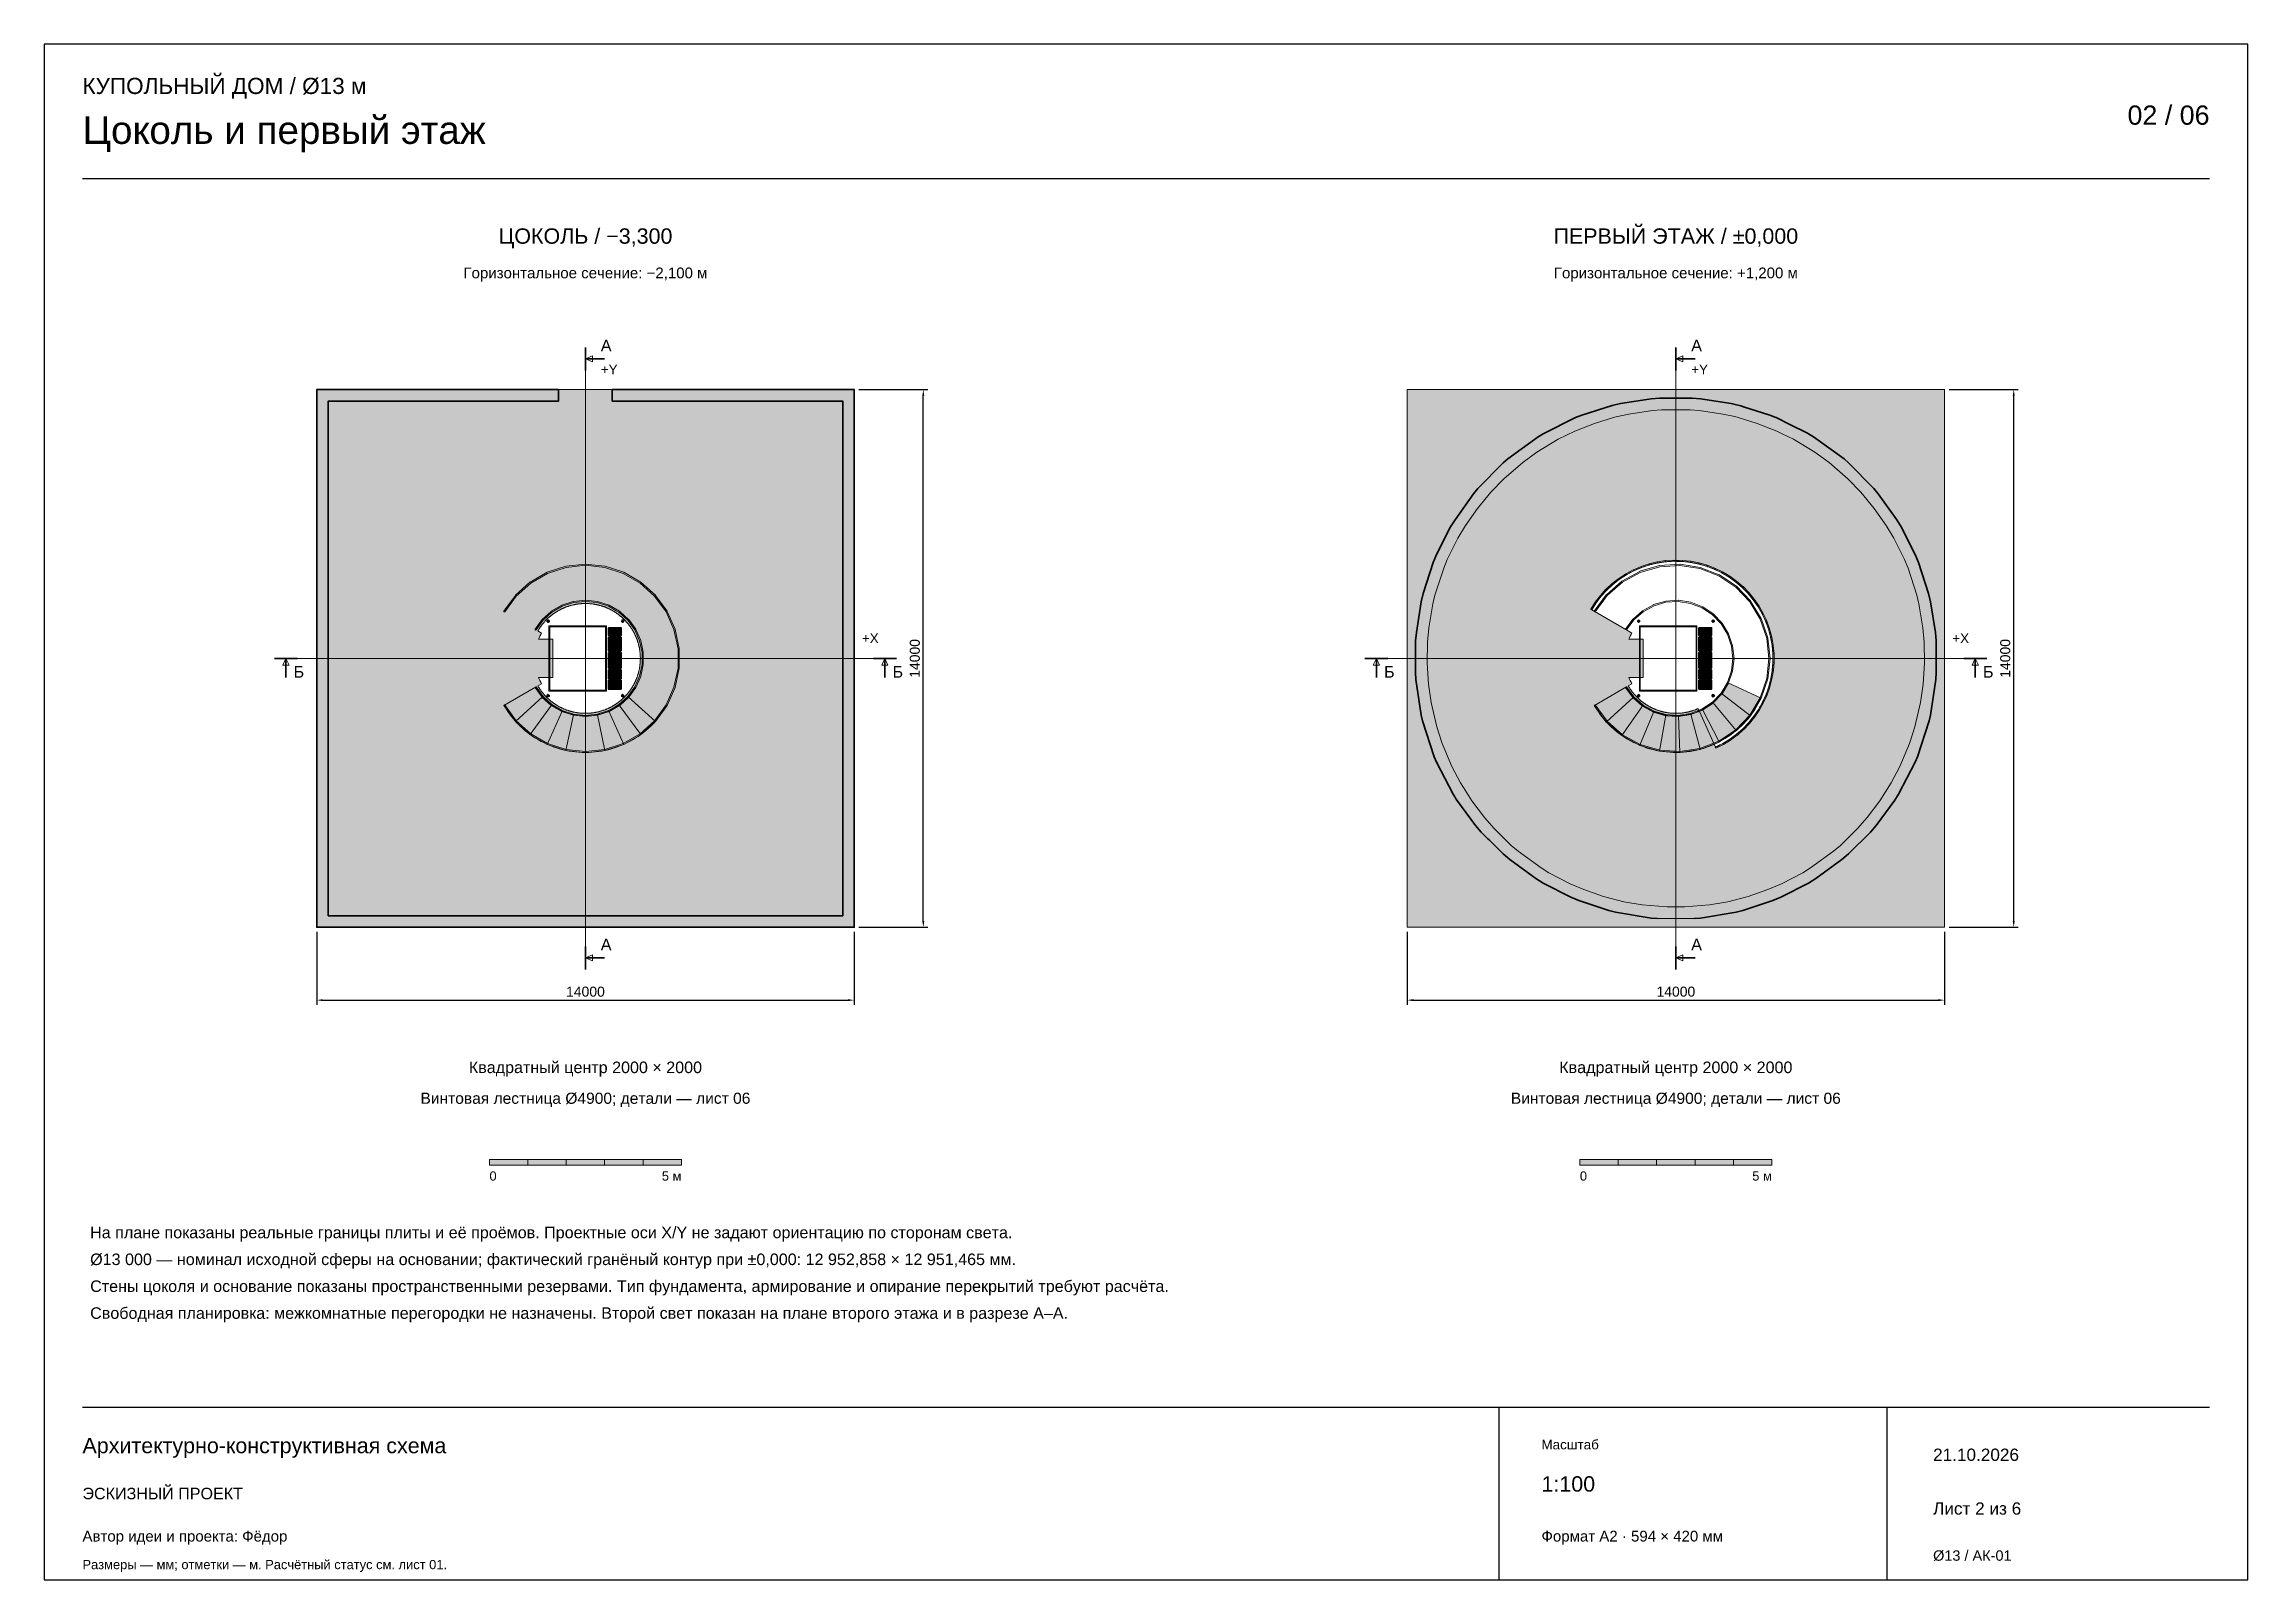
# Paper-space layout '02 Цоколь и первый этаж' of a CAD drawing. Header units: millimetres. Extents: x 10 to 584, y 10 to 410.
import ezdxf
from ezdxf.enums import TextEntityAlignment as Align

# ---------------------------------------------------------------- set-up
doc = ezdxf.new("R2010")
doc.units = ezdxf.units.MM
for name, color, linetype, lineweight, true_color in [('P_AXIS', 7, 'Continuous', 9, 0x71817c), ('P_BEYOND', 7, 'Continuous', 9, 0x9ea9a3), ('P_CUT', 7, 'Continuous', 35, 0x203e3b), ('P_DIM', 7, 'Continuous', 13, 0x203e3b), ('P_FILL', 7, 'Continuous', 0, 0xe8e9e2), ('P_FRAME', 7, 'Continuous', 25, 0x203e3b), ('P_GLASS', 7, 'Continuous', 13, 0x65969d), ('P_OUTLINE', 7, 'Continuous', 18, 0x203e3b), ('P_TEXT', 7, 'Continuous', 18, 0x203e3b)]:
    doc.layers.add(name, color=color, linetype=linetype, lineweight=lineweight, true_color=true_color)
doc.styles.add('DOME', font='Arial.ttf')
doc.dimstyles.new('DOME_DIM', dxfattribs={"dimtxt": 2.6, "dimasz": 1.6, "dimexe": 1.2, "dimexo": 1.2, "dimgap": 0.9, "dimtad": 1, "dimdec": 0, "dimtxsty": 'DOME', "dimcen": 2.5, "dimazin": 3, "dimtfac": 1, "dimtmove": 0, "dimatfit": 3, "dimarcsym": 0})

psp = doc.layouts.new('02 Цоколь и первый этаж')

# ---------------------------------------------------------------- texts
at = {"layer": 'P_TEXT', "color": 35, "true_color": 0xa77b3c, "style": 'DOME'}
for s, height, p in [('КУПОЛЬНЫЙ ДОМ / Ø13 м', 4.2, (20, 397)), ('ЭСКИЗНЫЙ ПРОЕКТ', 3, (20, 31))]:
    psp.add_text(s, height=height, dxfattribs=at).set_placement(p)
at = {"layer": 'P_TEXT', "style": 'DOME'}
for s, height, p in [('Цоколь и первый этаж', 7.2, (20, 384)), ('А', 3, (155, 330)), ('А', 3, (439, 330)), ('Б', 3, (75, 245)), ('Б', 3, (231, 245)), ('Б', 3, (359, 245)), ('Б', 3, (515, 245)), ('А', 3, (155, 174)), ('А', 3, (439, 174)), ('0', 2.4, (126, 114)), ('0', 2.4, (410, 114)), ('На плане показаны реальные границы плиты и её проёмов. Проектные оси X/Y не задают ориентацию по сторонам света.', 3, (22, 99)), ('Ø13 000 — номинал исходной сферы на основании; фактический гранёный контур при ±0,000: 12 952,858 × 12 951,465 мм.', 3, (22, 92)), ('Стены цоколя и основание показаны пространственными резервами. Тип фундамента, армирование и опирание перекрытий требуют расчёта.', 3, (22, 85)), ('Свободная планировка: межкомнатные перегородки не назначены. Второй свет показан на плане второго этажа и в разрезе А–А.', 3, (22, 78)), ('Архитектурно-конструктивная схема', 4, (20, 43)), ('21.10.2026', 3.2, (502, 41)), ('1:100', 4, (400, 33)), ('Лист 2 из 6', 3.2, (502, 27)), ('Автор идеи и проекта: Фёдор', 2.8, (20, 20)), ('Формат A2 · 594 × 420 мм', 2.8, (400, 20))]:
    psp.add_text(s, height=height, dxfattribs=at).set_placement(p)
for s, height, p in [('02 / 06', 5, (574, 389)), ('5 м', 2.4, (176, 114)), ('5 м', 2.4, (460, 114))]:
    psp.add_text(s, height=height, dxfattribs=at).set_placement(p, align=Align.RIGHT)
for s, height, p in [('ЦОКОЛЬ / −3,300', 4, (151, 358)), ('ПЕРВЫЙ ЭТАЖ / ±0,000', 4, (435, 358)), ('Квадратный центр 2000 × 2000', 3, (151, 142)), ('Квадратный центр 2000 × 2000', 3, (435, 142)), ('Винтовая лестница Ø4900; детали — лист 06', 2.9, (151, 134)), ('Винтовая лестница Ø4900; детали — лист 06', 2.9, (435, 134))]:
    psp.add_text(s, height=height, dxfattribs=at).set_placement(p, align=Align.CENTER)
at = {"layer": 'P_TEXT', "color": 8, "true_color": 0x71817c, "style": 'DOME'}
for s, p in [('Горизонтальное сечение: −2,100 м', (151, 349)), ('Горизонтальное сечение: +1,200 м', (435, 349))]:
    psp.add_text(s, height=2.8, dxfattribs=at).set_placement(p, align=Align.CENTER)
for s, height, p in [('+Y', 2.5, (155, 324)), ('+Y', 2.5, (439, 324)), ('+X', 2.5, (223, 254)), ('+X', 2.5, (507, 254)), ('Масштаб', 2.5, (400, 44)), ('Ø13 / АК-01', 2.7, (502, 15)), ('Размеры — мм; отметки — м. Расчётный статус см. лист 01.', 2.4, (20, 12.8))]:
    psp.add_text(s, height=height, dxfattribs=at).set_placement(p)

# ---------------------------------------------------------------- dimensions: what is measured, and where the dimension line sits
at = {"layer": 'P_DIM'}
for base, p1, p2 in [((239, 180), (221, 180), (221, 320)), ((523, 180), (505, 180), (505, 320))]:
    psp.add_linear_dim(base=base, p1=p1, p2=p2, angle=90, dimstyle='DOME_DIM', override={"dimlfac": 100}, dxfattribs=at).render()
for base, p1, p2 in [((81, 161), (81, 180), (221, 180)), ((365, 161), (365, 180), (505, 180))]:
    psp.add_linear_dim(base=base, p1=p1, p2=p2, dimstyle='DOME_DIM', override={"dimlfac": 100}, dxfattribs=at).render()

# ---------------------------------------------------------------- hatches: boundary and pattern name
at = {"layer": 'P_FILL', "true_color": 0xf3f2ec}
h = psp.add_hatch(color=7, dxfattribs=at)
h.paths.add_polyline_path([(81, 242.6427), (81, 242.6862), (81, 243.2078), (81, 243.2598), (81, 243.8758), (81, 243.9692), (81, 244.4909), (81, 245.1051), (81, 245.5546), (81, 245.7186), (81, 246.3315), (81, 246.9437), (81, 247.5555), (81, 248.167), (81, 248.5455), (81, 248.6636), (81, 248.7781), (81, 249.3891), (81, 250), (81, 250.6109), (81, 251.2219), (81, 251.833), (81, 252.4445), (81, 253.0563), (81, 253.5947), (81, 253.6685), (81, 254.2814), (81, 254.5706), (81, 254.8949), (81, 255.5091), (81, 256.1242), (81, 256.3453), (81, 256.7402), (81, 257.3573), (81, 257.9755), (81, 257.9805), (81, 258.5949), (81, 258.7111), (81, 259.2157), (81, 259.8379), (81, 260.2613), (81, 260.4616), (81, 261.0869), (81, 261.714), (81, 262.3429), (81, 262.9737), (81, 263.6066), (81, 264.2417), (81, 264.879), (81, 264.8851), (81, 265.5186), (81, 265.7039), (81, 266.1608), (81, 266.8055), (81, 267.453), (81, 268.1032), (81, 268.1581), (81, 268.4091), (81, 268.7564), (81, 269.4127), (81, 270.0722), (81, 270.7349), (81, 271.4011), (81, 271.9537), (81, 272.0709), (81, 272.7444), (81, 273.4217), (81, 273.5403), (81, 274.1029), (81, 274.7883), (81, 275.4779), (81, 276.1719), (81, 276.8705), (81, 277.2434), (81, 277.5144), (81, 277.5737), (81, 278.2818), (81, 278.9949), (81, 279.7132), (81, 280.2273), (81, 280.4369), (81, 281.1589), (81, 281.166), (81, 281.9008), (81, 282.6415), (81, 283.3883), (81, 284.1413), (81, 284.9007), (81, 285.6668), (81, 286.4397), (81, 286.6892), (81, 287.2197), (81, 288.0069), (81, 288.6522), (81, 288.8016), (81, 289.5976), (81, 289.6041), (81, 290.4145), (81, 291.2332), (81, 291.7622), (81, 292.0602), (81, 292.8961), (81, 293.7409), (81, 294.191), (81, 294.5949), (81, 295.4585), (81, 295.5633), (81, 296.332), (81, 297.2156), (81, 298.1097), (81, 299.0145), (81, 299.9305), (81, 300.858), (81, 301.7973), (81, 302.7488), (81, 302.9285), (81, 303.1143), (81, 303.7129), (81, 304.69), (81, 305.6805), (81, 306.6849), (81, 307.7035), (81, 307.9784), (81, 308.737), (81, 309.7856), (81, 310.6874), (81, 310.8501), (81, 311.9308), (81, 312.0225), (81, 312.9503), (81, 313.0283), (81, 314.1432), (81, 315.2761), (81, 316.4275), (81, 317.5982), (81, 318.7888), (81, 320), (82.2112, 320), (83.3409, 320), (83.4018, 320), (83.9169, 320), (84.5725, 320), (85.7239, 320), (86.8568, 320), (87.9717, 320), (88.773, 320), (89.0692, 320), (90.1499, 320), (91.2144, 320), (92.263, 320), (93.2965, 320), (93.3862, 320), (94.3151, 320), (95.3195, 320), (96.2786, 320), (96.31, 320), (97.2871, 320), (97.4077, 320), (98.2512, 320), (99.2027, 320), (100.142, 320), (101.0695, 320), (101.9855, 320), (102.7784, 320), (102.8903, 320), (103.7844, 320), (103.8128, 320), (104.668, 320), (105.5415, 320), (106.3298, 320), (106.4051, 320), (107.2591, 320), (108.1039, 320), (108.9398, 320), (109.7668, 320), (109.9899, 320), (110.5855, 320), (111.3959, 320), (112.1984, 320), (112.9931, 320), (113.4365, 320), (113.7803, 320), (113.8207, 320), (114.5603, 320), (115.3332, 320), (116.0993, 320), (116.8587, 320), (117.6117, 320), (118.3585, 320), (119.0992, 320), (119.834, 320), (119.8856, 320), (120.5019, 320), (120.5631, 320), (121.2868, 320), (121.3962, 320), (122.0051, 320), (122.7182, 320), (123.2374, 320), (123.4263, 320), (124.1295, 320), (124.8281, 320), (125.5221, 320), (126.2117, 320), (126.6367, 320), (126.7689, 320), (126.8971, 320), (127.5783, 320), (128.2556, 320), (128.9291, 320), (129.5989, 320), (130.2651, 320), (130.9278, 320), (131.5873, 320), (132.1646, 320), (132.2436, 320), (132.8968, 320), (133.2038, 320), (133.547, 320), (134.1945, 320), (134.8392, 320), (135.0702, 320), (135.4814, 320), (136.121, 320), (136.7583, 320), (136.7635, 320), (137.3934, 320), (137.5121, 320), (138.0263, 320), (138.6571, 320), (139.0844, 320), (139.286, 320), (139.9131, 320), (140.5384, 320), (141.1621, 320), (141.7843, 320), (142.4051, 320), (143.0245, 320), (143.6427, 320), (143.6487, 320), (144.2598, 320), (144.4378, 320), (144.8758, 320), (145.4909, 320), (146.1051, 320), (146.7186, 320), (146.7702, 320), (147.006, 320), (147.3315, 320), (147.9437, 320), (148.5555, 320), (149.167, 320), (149.7781, 320), (150.2824, 320), (150.3891, 320), (151, 320), (151.6109, 320), (151.7176, 320), (152.2219, 320), (152.833, 320), (153.4445, 320), (154.0563, 320), (154.6685, 320), (154.994, 320), (155.2298, 320), (155.2814, 320), (155.8949, 320), (156.5091, 320), (157.1242, 320), (157.5622, 320), (157.7402, 320), (158.3513, 320), (158.3573, 320), (158.9755, 320), (159.5949, 320), (160.2157, 320), (160.8379, 320), (161.4616, 320), (162.0869, 320), (162.714, 320), (162.9156, 320), (163.3429, 320), (163.9737, 320), (164.4879, 320), (164.6066, 320), (165.2365, 320), (165.2417, 320), (165.879, 320), (166.5186, 320), (166.9298, 320), (167.1608, 320), (167.8055, 320), (168.453, 320), (168.7962, 320), (169.1032, 320), (169.7564, 320), (169.8354, 320), (170.4127, 320), (171.0722, 320), (171.7349, 320), (172.4011, 320), (173.0709, 320), (173.7444, 320), (174.4217, 320), (175.1029, 320), (175.2311, 320), (175.3633, 320), (175.7883, 320), (176.4779, 320), (177.1719, 320), (177.8705, 320), (178.5737, 320), (178.7626, 320), (179.2818, 320), (179.9949, 320), (180.6038, 320), (180.7132, 320), (181.4369, 320), (181.4981, 320), (182.1144, 320), (182.166, 320), (182.9008, 320), (183.6415, 320), (184.3883, 320), (185.1413, 320), (185.9007, 320), (186.6668, 320), (187.4397, 320), (188.1793, 320), (188.2197, 320), (188.5635, 320), (189.0069, 320), (189.8016, 320), (190.6041, 320), (191.4145, 320), (192.0101, 320), (192.2332, 320), (193.0602, 320), (193.8961, 320), (194.7409, 320), (195.5949, 320), (195.6702, 320), (196.4585, 320), (197.332, 320), (198.1872, 320), (198.2156, 320), (199.1097, 320), (199.2216, 320), (200.0145, 320), (200.9305, 320), (201.858, 320), (202.7973, 320), (203.7488, 320), (204.5923, 320), (204.7129, 320), (205.69, 320), (205.7214, 320), (206.6805, 320), (207.6849, 320), (208.6138, 320), (208.7035, 320), (209.737, 320), (210.7856, 320), (211.8501, 320), (212.9308, 320), (213.227, 320), (214.0283, 320), (215.1432, 320), (216.2761, 320), (217.4275, 320), (218.0831, 320), (218.5982, 320), (218.6591, 320), (219.7888, 320), (221, 320), (221, 318.7888), (221, 317.5982), (221, 316.4275), (221, 315.2761), (221, 314.1432), (221, 313.0283), (221, 312.9503), (221, 312.0225), (221, 311.9308), (221, 310.8501), (221, 310.6874), (221, 309.7856), (221, 308.737), (221, 307.9784), (221, 307.7035), (221, 306.6849), (221, 305.6805), (221, 304.69), (221, 303.7129), (221, 303.1143), (221, 302.9285), (221, 302.7488), (221, 301.7973), (221, 300.858), (221, 299.9305), (221, 299.0145), (221, 298.1097), (221, 297.2156), (221, 296.332), (221, 295.5633), (221, 295.4585), (221, 294.5949), (221, 294.191), (221, 293.7409), (221, 292.8961), (221, 292.0602), (221, 291.7622), (221, 291.2332), (221, 290.4145), (221, 289.6041), (221, 289.5976), (221, 288.8016), (221, 288.6522), (221, 288.0069), (221, 287.2197), (221, 286.6892), (221, 286.4397), (221, 285.6668), (221, 284.9007), (221, 284.1413), (221, 283.3883), (221, 282.6415), (221, 281.9008), (221, 281.166), (221, 281.1589), (221, 280.4369), (221, 280.2273), (221, 279.7132), (221, 278.9949), (221, 278.2818), (221, 277.5737), (221, 277.5144), (221, 277.2434), (221, 276.8705), (221, 276.1719), (221, 275.4779), (221, 274.7883), (221, 274.1029), (221, 273.5403), (221, 273.4217), (221, 272.7444), (221, 272.0709), (221, 271.9537), (221, 271.4011), (221, 270.7349), (221, 270.0722), (221, 269.4127), (221, 268.7564), (221, 268.4091), (221, 268.1581), (221, 268.1032), (221, 267.453), (221, 266.8055), (221, 266.1608), (221, 265.7039), (221, 265.5186), (221, 264.8851), (221, 264.879), (221, 264.2417), (221, 263.6066), (221, 262.9737), (221, 262.3429), (221, 261.714), (221, 261.0869), (221, 260.4616), (221, 260.2613), (221, 259.8379), (221, 259.2157), (221, 258.7111), (221, 258.5949), (221, 257.9805), (221, 257.9755), (221, 257.3573), (221, 256.7402), (221, 256.3453), (221, 256.1242), (221, 255.5091), (221, 254.8949), (221, 254.5706), (221, 254.2814), (221, 253.6685), (221, 253.5947), (221, 253.0563), (221, 252.4445), (221, 251.833), (221, 251.2219), (221, 250.6109), (221, 250), (221, 249.3891), (221, 248.7781), (221, 248.6636), (221, 248.5455), (221, 248.167), (221, 247.5555), (221, 246.9437), (221, 246.3315), (221, 245.7186), (221, 245.5546), (221, 245.1051), (221, 244.4909), (221, 243.9692), (221, 243.8758), (221, 243.2598), (221, 243.2078), (221, 242.6862), (221, 242.6427), (221, 242.5439), (221, 242.0245), (221, 241.4051), (221, 240.7843), (221, 240.1621), (221, 239.5384), (221, 238.9131), (221, 238.286), (221, 237.6896), (221, 237.6571), (221, 237.3811), (221, 237.0263), (221, 236.3934), (221, 235.7583), (221, 235.121), (221, 234.6553), (221, 234.4814), (221, 233.8392), (221, 233.1945), (221, 232.547), (221, 231.8968), (221, 231.8397), (221, 231.2436), (221, 230.5873), (221, 229.9489), (221, 229.9278), (221, 229.2651), (221, 229.1824), (221, 228.5989), (221, 227.9291), (221, 227.2556), (221, 226.5783), (221, 225.8971), (221, 225.2972), (221, 225.2117), (221, 224.5221), (221, 224.5), (221, 223.8281), (221, 223.1295), (221, 222.488), (221, 222.4263), (221, 221.7182), (221, 221.0051), (221, 220.2868), (221, 219.5631), (221, 219.3657), (221, 218.834), (221, 218.0992), (221, 217.3585), (221, 216.6117), (221, 216.1892), (221, 215.8587), (221, 215.8197), (221, 215.0993), (221, 214.3332), (221, 213.5603), (221, 212.7803), (221, 211.9931), (221, 211.1984), (221, 210.3959), (221, 209.5855), (221, 209.528), (221, 208.8361), (221, 208.7668), (221, 207.9398), (221, 207.8134), (221, 207.1039), (221, 206.2591), (221, 205.6344), (221, 205.4051), (221, 204.5415), (221, 203.668), (221, 202.7844), (221, 201.8903), (221, 201.3312), (221, 201.1559), (221, 200.9855), (221, 200.0695), (221, 199.142), (221, 198.2027), (221, 197.2512), (221, 196.2871), (221, 195.31), (221, 194.3195), (221, 193.4369), (221, 193.3151), (221, 192.2965), (221, 191.811), (221, 191.263), (221, 190.2144), (221, 189.1499), (221, 188.7637), (221, 188.0692), (221, 186.9717), (221, 185.8568), (221, 185.8477), (221, 184.7239), (221, 184.5097), (221, 183.5725), (221, 182.4018), (221, 181.5954), (221, 181.2112), (221, 180), (219.7888, 180), (218.5982, 180), (217.4275, 180), (216.2761, 180), (215.1432, 180), (214.0283, 180), (214.0176, 180), (212.9308, 180), (212.6169, 180), (211.8501, 180), (210.7856, 180), (209.737, 180), (208.7035, 180), (208.6173, 180), (208.2241, 180), (207.6849, 180), (206.6805, 180), (205.69, 180), (204.7129, 180), (203.7488, 180), (202.9625, 180), (202.7973, 180), (201.858, 180), (200.9305, 180), (200.7698, 180), (200.0145, 180), (199.1097, 180), (198.2156, 180), (197.332, 180), (196.4585, 180), (195.9986, 180), (195.6672, 180), (195.5949, 180), (194.7409, 180), (193.8961, 180), (193.0602, 180), (192.4712, 180), (192.2332, 180), (191.4224, 180), (191.4145, 180), (190.6041, 180), (189.8016, 180), (189.0069, 180), (188.2197, 180), (187.4397, 180), (186.6668, 180), (185.9007, 180), (185.6563, 180), (185.1413, 180), (184.3883, 180), (183.7809, 180), (183.6415, 180), (182.9068, 180), (182.9008, 180), (182.166, 180), (181.4369, 180), (180.9725, 180), (180.7132, 180), (179.9949, 180), (179.2818, 180), (178.907, 180), (178.5737, 180), (177.8705, 180), (177.786, 180), (177.1719, 180), (176.4779, 180), (175.7883, 180), (175.1029, 180), (174.4217, 180), (173.7444, 180), (173.0709, 180), (172.4011, 180), (172.276, 180), (172.1471, 180), (171.7349, 180), (171.0722, 180), (170.4127, 180), (169.7564, 180), (169.1032, 180), (168.9291, 180), (168.453, 180), (167.8055, 180), (167.2585, 180), (167.1608, 180), (166.5186, 180), (166.4647, 180), (165.924, 180), (165.879, 180), (165.2417, 180), (164.6066, 180), (163.9737, 180), (163.3429, 180), (162.714, 180), (162.0869, 180), (161.4616, 180), (160.87, 180), (160.8379, 180), (160.5652, 180), (160.2157, 180), (159.5949, 180), (158.9755, 180), (158.3573, 180), (157.9076, 180), (157.7402, 180), (157.1242, 180), (156.5091, 180), (155.8949, 180), (155.2814, 180), (155.2277, 180), (154.6685, 180), (154.0563, 180), (153.464, 180), (153.4445, 180), (152.833, 180), (152.757, 180), (152.2219, 180), (151.6109, 180), (151, 180), (150.3891, 180), (149.7781, 180), (149.243, 180), (149.167, 180), (148.5555, 180), (148.536, 180), (147.9437, 180), (147.3315, 180), (146.7723, 180), (146.7186, 180), (146.1051, 180), (145.4909, 180), (144.8758, 180), (144.2598, 180), (144.0924, 180), (143.6427, 180), (143.0245, 180), (142.4051, 180), (141.7843, 180), (141.4348, 180), (141.1621, 180), (141.13, 180), (140.5384, 180), (139.9131, 180), (139.286, 180), (138.6571, 180), (138.0263, 180), (137.3934, 180), (136.7583, 180), (136.121, 180), (136.076, 180), (135.5353, 180), (135.4814, 180), (134.8392, 180), (134.7415, 180), (134.1945, 180), (133.547, 180), (133.0709, 180), (132.8968, 180), (132.2436, 180), (131.5873, 180), (130.9278, 180), (130.2651, 180), (129.8529, 180), (129.724, 180), (129.5989, 180), (128.9291, 180), (128.2556, 180), (127.5783, 180), (126.8971, 180), (126.2117, 180), (125.5221, 180), (124.8281, 180), (124.214, 180), (124.1295, 180), (123.4263, 180), (123.093, 180), (122.7182, 180), (122.0051, 180), (121.2868, 180), (121.0275, 180), (120.5631, 180), (119.834, 180), (119.0992, 180), (119.0932, 180), (118.3585, 180), (118.2191, 180), (117.6117, 180), (116.8587, 180), (116.3437, 180), (116.0993, 180), (115.3332, 180), (114.5603, 180), (113.7803, 180), (112.9931, 180), (112.1984, 180), (111.3959, 180), (110.5855, 180), (110.5776, 180), (109.7668, 180), (109.5288, 180), (108.9398, 180), (108.1039, 180), (107.2591, 180), (106.4051, 180), (106.3328, 180), (106.0014, 180), (105.5415, 180), (104.668, 180), (103.7844, 180), (102.8903, 180), (101.9855, 180), (101.2302, 180), (101.0695, 180), (100.142, 180), (99.2027, 180), (99.0375, 180), (98.2512, 180), (97.2871, 180), (96.31, 180), (95.3195, 180), (94.3151, 180), (93.7759, 180), (93.3827, 180), (93.2965, 180), (92.263, 180), (91.2144, 180), (90.1499, 180), (89.3831, 180), (89.0692, 180), (87.9824, 180), (87.9717, 180), (86.8568, 180), (85.7239, 180), (84.5725, 180), (83.4018, 180), (82.2112, 180), (81, 180), (81, 181.2112), (81, 181.5954), (81, 182.4018), (81, 183.5725), (81, 184.5097), (81, 184.7239), (81, 185.8477), (81, 185.8568), (81, 186.9717), (81, 188.0692), (81, 188.7637), (81, 189.1499), (81, 190.2144), (81, 191.263), (81, 191.811), (81, 192.2965), (81, 193.3151), (81, 193.4369), (81, 194.3195), (81, 195.31), (81, 196.2871), (81, 197.2512), (81, 198.2027), (81, 199.142), (81, 200.0695), (81, 200.9855), (81, 201.1559), (81, 201.3312), (81, 201.8903), (81, 202.7844), (81, 203.668), (81, 204.5415), (81, 205.4051), (81, 205.6344), (81, 206.2591), (81, 207.1039), (81, 207.8134), (81, 207.9398), (81, 208.7668), (81, 208.8361), (81, 209.528), (81, 209.5855), (81, 210.3959), (81, 211.1984), (81, 211.9931), (81, 212.7803), (81, 213.5603), (81, 214.3332), (81, 215.0993), (81, 215.8197), (81, 215.8587), (81, 216.1892), (81, 216.6117), (81, 217.3585), (81, 218.0992), (81, 218.834), (81, 219.3657), (81, 219.5631), (81, 220.2868), (81, 221.0051), (81, 221.7182), (81, 222.4263), (81, 222.488), (81, 223.1295), (81, 223.8281), (81, 224.5), (81, 224.5221), (81, 225.2117), (81, 225.2972), (81, 225.8971), (81, 226.5783), (81, 227.2556), (81, 227.9291), (81, 228.5989), (81, 229.1824), (81, 229.2651), (81, 229.9278), (81, 229.9489), (81, 230.5873), (81, 231.2436), (81, 231.8397), (81, 231.8968), (81, 232.547), (81, 233.1945), (81, 233.8392), (81, 234.4814), (81, 234.6553), (81, 235.121), (81, 235.7583), (81, 236.3934), (81, 237.0263), (81, 237.3811), (81, 237.6571), (81, 237.6896), (81, 238.286), (81, 238.9131), (81, 239.5384), (81, 240.1621), (81, 240.7843), (81, 241.4051), (81, 242.0245), (81, 242.5439)])
h.paths.add_polyline_path([(150.1375, 264.274), (150.127, 264.2733), (150.0025, 264.2652), (149.878, 264.2559), (149.7537, 264.2456), (149.6653, 264.2376), (149.6294, 264.2342), (149.5064, 264.2218), (149.5052, 264.2217), (149.3812, 264.2081), (149.2573, 264.1934), (149.1335, 264.1777), (149.0098, 264.1608), (148.8863, 264.1429), (148.763, 264.1239), (148.6398, 264.1039), (148.6003, 264.0972), (148.5168, 264.0828), (148.394, 264.0605), (148.2944, 264.0417), (148.2714, 264.0373), (148.15, 264.0131), (148.149, 264.0129), (148.0269, 263.9875), (147.9049, 263.961), (147.8269, 263.9435), (147.7832, 263.9335), (147.6617, 263.9049), (147.5405, 263.8752), (147.4766, 263.8591), (147.4196, 263.8445), (147.2989, 263.8127), (147.2844, 263.8088), (147.1785, 263.7799), (147.0584, 263.746), (146.9386, 263.7111), (146.8191, 263.6752), (146.6999, 263.6382), (146.5811, 263.6001), (146.4625, 263.561), (146.3444, 263.5209), (146.3223, 263.5133), (146.2995, 263.5054), (146.2266, 263.4798), (146.1091, 263.4376), (145.992, 263.3944), (145.8753, 263.3502), (145.759, 263.305), (145.728, 263.2927), (145.6431, 263.2587), (145.5276, 263.2115), (145.43, 263.1706), (145.4125, 263.1632), (145.2979, 263.114), (145.2883, 263.1098), (145.1917, 263.0673), (145.1837, 263.0637), (145.0699, 263.0124), (144.9566, 262.9602), (144.8437, 262.907), (144.7313, 262.8528), (144.6194, 262.7976), (144.5079, 262.7414), (144.397, 262.6843), (144.2922, 262.6292), (144.2866, 262.6262), (144.2384, 262.6004), (144.1766, 262.5671), (144.0672, 262.5071), (143.9583, 262.4461), (143.85, 262.3842), (143.7714, 262.3385), (143.7422, 262.3213), (143.635, 262.2575), (143.5283, 262.1928), (143.4222, 262.1271), (143.3166, 262.0605), (143.3074, 262.0546), (143.2117, 261.993), (143.1073, 261.9246), (143.0068, 261.8575), (143.0035, 261.8552), (142.9004, 261.785), (142.8876, 261.7762), (142.7979, 261.7139), (142.6959, 261.6419), (142.5947, 261.5689), (142.494, 261.4952), (142.394, 261.4205), (142.307, 261.3544), (142.2947, 261.345), (142.196, 261.2686), (142.1929, 261.2661), (142.098, 261.1913), (142.0007, 261.1132), (141.9125, 261.0412), (141.9041, 261.0342), (141.8081, 260.9544), (141.7129, 260.8738), (141.6184, 260.7923), (141.5245, 260.7101), (141.4992, 260.6876), (141.4314, 260.627), (141.3391, 260.5431), (141.2474, 260.4584), (141.1565, 260.3729), (141.1058, 260.3244), (141.0664, 260.2866), (141.0618, 260.2821), (140.977, 260.1995), (140.8884, 260.1116), (140.8005, 260.023), (140.7134, 259.9336), (140.6271, 259.8435), (140.5416, 259.7526), (140.4569, 259.6609), (140.373, 259.5686), (140.3671, 259.562), (140.2969, 259.4833), (140.2899, 259.4755), (140.2077, 259.3816), (140.1952, 259.3673), (140.1262, 259.2871), (140.0456, 259.1919), (139.987, 259.1216), (139.9658, 259.0959), (139.8868, 258.9993), (139.8087, 258.902), (139.7314, 258.804), (139.655, 258.7053), (139.6082, 258.6438), (139.5936, 258.6246), (139.5795, 258.606), (139.5048, 258.506), (139.4311, 258.4053), (139.3581, 258.3041), (139.2861, 258.2021), (139.215, 258.0996), (139.1448, 257.9965), (139.0754, 257.8927), (139.0152, 257.8009), (139.007, 257.7883), (138.9395, 257.6834), (138.908, 257.6337), (138.8729, 257.5778), (138.8072, 257.4717), (138.7425, 257.365), (138.7195, 257.3266), (138.6787, 257.2578), (138.6158, 257.15), (139.5685, 256.6), (139.3451, 256.197), (139.1359, 255.7865), (138.9412, 255.3689), (138.7846, 255), (142.5, 255), (142.5, 245), (138.7846, 245), (138.9412, 244.6311), (139.1359, 244.2135), (139.3451, 243.803), (139.5685, 243.4), (138.6158, 242.85), (138.6202, 242.8424), (138.6734, 242.7513), (138.6787, 242.7422), (138.7425, 242.635), (138.7523, 242.6187), (138.8072, 242.5283), (138.8729, 242.4222), (138.9216, 242.3448), (138.9395, 242.3166), (139.007, 242.2117), (139.0754, 242.1073), (139.1448, 242.0035), (139.215, 241.9004), (139.2589, 241.8368), (139.2727, 241.817), (139.2861, 241.7979), (139.3581, 241.6959), (139.4311, 241.5947), (139.5048, 241.494), (139.5795, 241.394), (139.655, 241.2947), (139.7314, 241.196), (139.8087, 241.098), (139.8774, 241.0124), (139.8868, 241.0007), (139.9658, 240.9041), (140.0033, 240.8587), (140.0456, 240.8081), (140.1262, 240.7129), (140.2077, 240.6184), (140.2371, 240.5846), (140.2899, 240.5245), (140.373, 240.4314), (140.4569, 240.3391), (140.4576, 240.3383), (140.5416, 240.2474), (140.5576, 240.2303), (140.6271, 240.1565), (140.7134, 240.0664), (140.7725, 240.0056), (140.8005, 239.977), (140.8884, 239.8884), (140.977, 239.8005), (141.0664, 239.7134), (141.1565, 239.6271), (141.2474, 239.5416), (141.3391, 239.4569), (141.4314, 239.373), (141.4323, 239.3722), (141.5245, 239.2899), (141.5516, 239.2661), (141.6184, 239.2077), (141.7129, 239.1262), (141.8081, 239.0456), (141.9041, 238.9658), (141.9122, 238.9591), (141.9493, 238.9286), (142.0007, 238.8868), (142.098, 238.8087), (142.196, 238.7314), (142.2947, 238.655), (142.394, 238.5795), (142.4765, 238.5178), (142.494, 238.5048), (142.5947, 238.4311), (142.6959, 238.3581), (142.7137, 238.3455), (142.7979, 238.2861), (142.9004, 238.215), (143.0035, 238.1448), (143.1073, 238.0754), (143.2117, 238.007), (143.2673, 237.971), (143.3078, 237.9451), (143.3166, 237.9395), (143.4222, 237.8729), (143.5283, 237.8072), (143.635, 237.7425), (143.7112, 237.697), (143.7422, 237.6787), (143.849, 237.6164), (143.85, 237.6158), (143.9583, 237.5539), (144.0672, 237.4929), (144.1766, 237.4329), (144.2866, 237.3738), (144.397, 237.3157), (144.5079, 237.2586), (144.6194, 237.2024), (144.6552, 237.1846), (144.7313, 237.1472), (144.8437, 237.093), (144.9354, 237.0497), (144.9566, 237.0398), (145.069, 236.988), (145.0699, 236.9876), (145.1837, 236.9363), (145.2979, 236.886), (145.3713, 236.8544), (145.4125, 236.8368), (145.5276, 236.7885), (145.6431, 236.7413), (145.7043, 236.7167), (145.759, 236.695), (145.8753, 236.6498), (145.8894, 236.6444), (145.992, 236.6056), (146.1091, 236.5624), (146.2266, 236.5202), (146.3444, 236.4791), (146.4625, 236.439), (146.5811, 236.3999), (146.6999, 236.3618), (146.8191, 236.3248), (146.8415, 236.318), (146.8645, 236.311), (146.9386, 236.2889), (147.0584, 236.254), (147.1785, 236.2201), (147.2989, 236.1873), (147.4196, 236.1555), (147.4519, 236.1472), (147.5405, 236.1248), (147.6617, 236.0951), (147.7647, 236.0708), (147.7832, 236.0665), (147.9049, 236.039), (147.9152, 236.0367), (148.0183, 236.0143), (148.0269, 236.0125), (148.149, 235.9871), (148.2714, 235.9627), (148.394, 235.9395), (148.5168, 235.9172), (148.6398, 235.8961), (148.763, 235.8761), (148.8863, 235.8571), (149.0035, 235.8401), (149.0098, 235.8392), (149.064, 235.8317), (149.1335, 235.8223), (149.2573, 235.8066), (149.3812, 235.7919), (149.5052, 235.7783), (149.5957, 235.7691), (149.6294, 235.7658), (149.7537, 235.7544), (149.878, 235.7441), (150.0025, 235.7348), (150.127, 235.7267), (150.1379, 235.726), (150.2516, 235.7196), (150.3762, 235.7136), (150.497, 235.7089), (150.5009, 235.7087), (150.6257, 235.7049), (150.6412, 235.7045), (150.7504, 235.7022), (150.8752, 235.7005), (151, 235.7), (151.1248, 235.7005), (151.2496, 235.7022), (151.3588, 235.7045), (151.3743, 235.7049), (151.4991, 235.7087), (151.503, 235.7089), (151.6238, 235.7136), (151.7484, 235.7196), (151.8621, 235.726), (151.873, 235.7267), (151.9975, 235.7348), (152.122, 235.7441), (152.2463, 235.7544), (152.3706, 235.7658), (152.4043, 235.7691), (152.4948, 235.7783), (152.6188, 235.7919), (152.7427, 235.8066), (152.8665, 235.8223), (152.936, 235.8317), (152.9902, 235.8392), (152.9965, 235.8401), (153.1137, 235.8571), (153.237, 235.8761), (153.3602, 235.8961), (153.4832, 235.9172), (153.606, 235.9395), (153.7286, 235.9627), (153.851, 235.9871), (153.9731, 236.0125), (153.9817, 236.0143), (154.0848, 236.0367), (154.0951, 236.039), (154.2168, 236.0665), (154.2353, 236.0708), (154.3383, 236.0951), (154.4595, 236.1248), (154.5481, 236.1472), (154.5804, 236.1555), (154.7011, 236.1873), (154.8215, 236.2201), (154.9416, 236.254), (155.0614, 236.2889), (155.1355, 236.311), (155.1585, 236.318), (155.1809, 236.3248), (155.3001, 236.3618), (155.4189, 236.3999), (155.5375, 236.439), (155.6556, 236.4791), (155.7734, 236.5202), (155.8909, 236.5624), (156.008, 236.6056), (156.1106, 236.6444), (156.1247, 236.6498), (156.241, 236.695), (156.2957, 236.7167), (156.3569, 236.7413), (156.4724, 236.7885), (156.5875, 236.8368), (156.6287, 236.8544), (156.7021, 236.886), (156.8163, 236.9363), (156.9301, 236.9876), (156.931, 236.988), (157.0434, 237.0398), (157.0646, 237.0497), (157.1563, 237.093), (157.2687, 237.1472), (157.3448, 237.1846), (157.3806, 237.2024), (157.4921, 237.2586), (157.603, 237.3157), (157.7134, 237.3738), (157.8234, 237.4329), (157.9328, 237.4929), (158.0417, 237.5539), (158.15, 237.6158), (158.151, 237.6164), (158.2578, 237.6787), (158.2888, 237.697), (158.365, 237.7425), (158.4717, 237.8072), (158.5778, 237.8729), (158.6834, 237.9395), (158.6922, 237.9451), (158.7327, 237.971), (158.7883, 238.007), (158.8927, 238.0754), (158.9965, 238.1448), (159.0996, 238.215), (159.2021, 238.2861), (159.2863, 238.3455), (159.3041, 238.3581), (159.4053, 238.4311), (159.506, 238.5048), (159.5235, 238.5178), (159.606, 238.5795), (159.7053, 238.655), (159.804, 238.7314), (159.902, 238.8087), (159.9993, 238.8868), (160.0507, 238.9286), (160.0878, 238.9591), (160.0959, 238.9658), (160.1919, 239.0456), (160.2871, 239.1262), (160.3816, 239.2077), (160.4484, 239.2661), (160.4755, 239.2899), (160.5677, 239.3722), (160.5686, 239.373), (160.6609, 239.4569), (160.7526, 239.5416), (160.8435, 239.6271), (160.9336, 239.7134), (161.023, 239.8005), (161.1116, 239.8884), (161.1995, 239.977), (161.2275, 240.0056), (161.2866, 240.0664), (161.3729, 240.1565), (161.4424, 240.2303), (161.4584, 240.2474), (161.5424, 240.3383), (161.5431, 240.3391), (161.627, 240.4314), (161.7101, 240.5245), (161.7629, 240.5846), (161.7923, 240.6184), (161.8738, 240.7129), (161.9544, 240.8081), (161.9967, 240.8587), (162.0342, 240.9041), (162.1132, 241.0007), (162.1226, 241.0124), (162.1913, 241.098), (162.2686, 241.196), (162.345, 241.2947), (162.4205, 241.394), (162.4952, 241.494), (162.5689, 241.5947), (162.6419, 241.6959), (162.7139, 241.7979), (162.7273, 241.817), (162.7411, 241.8368), (162.785, 241.9004), (162.8552, 242.0035), (162.9246, 242.1073), (162.993, 242.2117), (163.0605, 242.3166), (163.0784, 242.3448), (163.1271, 242.4222), (163.1928, 242.5283), (163.2477, 242.6187), (163.2575, 242.635), (163.3213, 242.7422), (163.3266, 242.7513), (163.3798, 242.8424), (163.3842, 242.85), (163.4461, 242.9583), (163.5071, 243.0672), (163.5671, 243.1766), (163.6262, 243.2866), (163.6843, 243.397), (163.7414, 243.5079), (163.7976, 243.6194), (163.8499, 243.7255), (163.8528, 243.7313), (163.8766, 243.7805), (163.907, 243.8437), (163.9602, 243.9566), (164.0124, 244.0699), (164.0637, 244.1837), (164.1004, 244.2668), (164.114, 244.2979), (164.1632, 244.4125), (164.2115, 244.5276), (164.2587, 244.6431), (164.305, 244.759), (164.309, 244.7692), (164.3502, 244.8753), (164.3944, 244.992), (164.4362, 245.1054), (164.4376, 245.1091), (164.4798, 245.2266), (164.4849, 245.2412), (164.5209, 245.3444), (164.561, 245.4625), (164.6001, 245.5811), (164.6382, 245.6999), (164.6752, 245.8191), (164.7067, 245.9237), (164.7111, 245.9386), (164.746, 246.0584), (164.7471, 246.0622), (164.7799, 246.1785), (164.8127, 246.2989), (164.8418, 246.409), (164.8445, 246.4196), (164.8752, 246.5405), (164.9049, 246.6617), (164.9335, 246.7832), (164.961, 246.9049), (164.9683, 246.938), (164.9875, 247.0269), (165.0129, 247.149), (165.0373, 247.2714), (165.0605, 247.394), (165.0732, 247.463), (165.0828, 247.5168), (165.0839, 247.5232), (165.1039, 247.6398), (165.1239, 247.763), (165.1429, 247.8863), (165.1608, 248.0098), (165.1777, 248.1335), (165.1934, 248.2573), (165.2081, 248.3812), (165.2196, 248.4854), (165.2217, 248.5052), (165.2226, 248.514), (165.2332, 248.6189), (165.2342, 248.6294), (165.2456, 248.7537), (165.2472, 248.7725), (165.2559, 248.878), (165.2652, 249.0025), (165.2713, 249.0937), (165.2733, 249.127), (165.2804, 249.2516), (165.2864, 249.3762), (165.2913, 249.5009), (165.2951, 249.6257), (165.2969, 249.7029), (165.2974, 249.727), (165.2978, 249.7504), (165.2995, 249.8752), (165.3, 250), (165.2995, 250.1248), (165.2978, 250.2496), (165.2951, 250.3743), (165.2913, 250.4991), (165.2864, 250.6238), (165.2812, 250.7334), (165.2804, 250.7484), (165.2733, 250.873), (165.2696, 250.9317), (165.2652, 250.9975), (165.2559, 251.122), (165.2456, 251.2463), (165.2416, 251.291), (165.2342, 251.3706), (165.2217, 251.4948), (165.2081, 251.6188), (165.208, 251.6198), (165.1934, 251.7427), (165.1905, 251.7659), (165.1777, 251.8665), (165.1608, 251.9902), (165.1488, 252.0741), (165.1429, 252.1137), (165.1239, 252.237), (165.1039, 252.3602), (165.0828, 252.4832), (165.0605, 252.606), (165.0373, 252.7286), (165.0129, 252.851), (164.9875, 252.9731), (164.9873, 252.9743), (164.961, 253.0951), (164.9532, 253.1303), (164.9335, 253.2168), (164.9049, 253.3383), (164.8752, 253.4595), (164.8445, 253.5804), (164.8419, 253.5906), (164.8297, 253.6371), (164.8127, 253.7011), (164.7799, 253.8215), (164.746, 253.9416), (164.7111, 254.0614), (164.6752, 254.1809), (164.6447, 254.2793), (164.6382, 254.3001), (164.6001, 254.4189), (164.561, 254.5375), (164.5541, 254.5581), (164.5209, 254.6556), (164.4798, 254.7734), (164.4376, 254.8909), (164.3944, 255.008), (164.3502, 255.1247), (164.3263, 255.1865), (164.3088, 255.2312), (164.305, 255.241), (164.2587, 255.3569), (164.2115, 255.4724), (164.1632, 255.5875), (164.1283, 255.669), (164.114, 255.7021), (164.0642, 255.8152), (164.0637, 255.8163), (164.0124, 255.9301), (163.9602, 256.0434), (163.907, 256.1563), (163.8528, 256.2687), (163.7976, 256.3806), (163.7414, 256.4921), (163.6843, 256.603), (163.6657, 256.6385), (163.6262, 256.7134), (163.5671, 256.8234), (163.5184, 256.9123), (163.5071, 256.9328), (163.4466, 257.0408), (163.4461, 257.0417), (163.3842, 257.15), (163.3213, 257.2578), (163.2805, 257.3266), (163.2575, 257.365), (163.1928, 257.4717), (163.1271, 257.5778), (163.092, 257.6337), (163.0605, 257.6834), (162.993, 257.7883), (162.9848, 257.8009), (162.9246, 257.8927), (162.8552, 257.9965), (162.785, 258.0996), (162.7139, 258.2021), (162.6419, 258.3041), (162.5689, 258.4053), (162.4952, 258.506), (162.4205, 258.606), (162.4064, 258.6246), (162.3918, 258.6438), (162.345, 258.7053), (162.2686, 258.804), (162.1913, 258.902), (162.1132, 258.9993), (162.0342, 259.0959), (162.013, 259.1216), (161.9544, 259.1919), (161.8738, 259.2871), (161.8048, 259.3673), (161.7923, 259.3816), (161.7101, 259.4755), (161.7031, 259.4833), (161.6329, 259.562), (161.627, 259.5686), (161.5431, 259.6609), (161.4584, 259.7526), (161.3729, 259.8435), (161.2866, 259.9336), (161.1995, 260.023), (161.1116, 260.1116), (161.023, 260.1995), (160.9382, 260.2821), (160.9336, 260.2866), (160.8942, 260.3244), (160.8435, 260.3729), (160.7526, 260.4584), (160.6609, 260.5431), (160.5686, 260.627), (160.5008, 260.6876), (160.4755, 260.7101), (160.3816, 260.7923), (160.2871, 260.8738), (160.1919, 260.9544), (160.0959, 261.0342), (160.0875, 261.0412), (159.9993, 261.1132), (159.902, 261.1913), (159.8071, 261.2661), (159.804, 261.2686), (159.7053, 261.345), (159.693, 261.3544), (159.606, 261.4205), (159.506, 261.4952), (159.4053, 261.5689), (159.3041, 261.6419), (159.2021, 261.7139), (159.1124, 261.7762), (159.0996, 261.785), (158.9965, 261.8552), (158.9932, 261.8575), (158.8927, 261.9246), (158.7883, 261.993), (158.6926, 262.0546), (158.6834, 262.0605), (158.5778, 262.1271), (158.4717, 262.1928), (158.365, 262.2575), (158.2578, 262.3213), (158.2286, 262.3385), (158.15, 262.3842), (158.0417, 262.4461), (157.9328, 262.5071), (157.8234, 262.5671), (157.7616, 262.6004), (157.7134, 262.6262), (157.7078, 262.6292), (157.603, 262.6843), (157.4921, 262.7414), (157.3806, 262.7976), (157.2687, 262.8528), (157.1563, 262.907), (157.0434, 262.9602), (156.9301, 263.0124), (156.8163, 263.0637), (156.8083, 263.0673), (156.7117, 263.1098), (156.7021, 263.114), (156.5875, 263.1632), (156.57, 263.1706), (156.4724, 263.2115), (156.3569, 263.2587), (156.272, 263.2927), (156.241, 263.305), (156.1247, 263.3502), (156.008, 263.3944), (155.8909, 263.4376), (155.7734, 263.4798), (155.7005, 263.5054), (155.6777, 263.5133), (155.6556, 263.5209), (155.5375, 263.561), (155.4189, 263.6001), (155.3001, 263.6382), (155.1809, 263.6752), (155.0614, 263.7111), (154.9416, 263.746), (154.8215, 263.7799), (154.7156, 263.8088), (154.7011, 263.8127), (154.5804, 263.8445), (154.5234, 263.8591), (154.4595, 263.8752), (154.3383, 263.9049), (154.2168, 263.9335), (154.1731, 263.9435), (154.0951, 263.961), (153.9731, 263.9875), (153.851, 264.0129), (153.85, 264.0131), (153.7286, 264.0373), (153.7056, 264.0417), (153.606, 264.0605), (153.4832, 264.0828), (153.3997, 264.0972), (153.3602, 264.1039), (153.237, 264.1239), (153.1137, 264.1429), (152.9902, 264.1608), (152.8665, 264.1777), (152.7427, 264.1934), (152.6188, 264.2081), (152.4948, 264.2217), (152.4936, 264.2218), (152.3706, 264.2342), (152.3347, 264.2376), (152.2463, 264.2456), (152.122, 264.2559), (151.9975, 264.2652), (151.873, 264.2733), (151.8625, 264.274), (151.8146, 264.2768), (151.7484, 264.2804), (151.6238, 264.2864), (151.4991, 264.2913), (151.3743, 264.2951), (151.2496, 264.2978), (151.1466, 264.2992), (151.1248, 264.2995), (151, 264.3), (150.8752, 264.2995), (150.8534, 264.2992), (150.7504, 264.2978), (150.6257, 264.2951), (150.5009, 264.2913), (150.3762, 264.2864), (150.2516, 264.2804), (150.1854, 264.2768)], flags=0)
at = {"layer": 'P_FILL', "true_color": 0xd1d6cd}
psp.add_hatch(color=254, dxfattribs=at).paths.add_polyline_path([(82.2, 180), (81, 180), (81, 264), (81, 320), (82.8, 320), (84, 320), (120, 320), (144, 320), (144, 318.2), (144, 317), (108, 317), (84, 317), (84, 236), (84, 183), (164.4, 183), (218, 183), (218, 264), (218, 317), (182, 317), (158, 317), (158, 318.8), (158, 320), (194, 320), (218, 320), (219.8, 320), (221, 320), (221, 236), (221, 180), (219.2, 180), (218, 180), (137.6, 180), (84, 180)])
at = {"layer": 'P_FILL', "true_color": 0xf3f2ec}
h = psp.add_hatch(color=7, dxfattribs=at)
h.paths.add_polyline_path([(365, 252.4445), (365, 253.0563), (365, 253.5947), (365, 253.6685), (365, 254.2814), (365, 254.5706), (365, 254.8949), (365, 255.5091), (365, 256.1242), (365, 256.3453), (365, 256.7402), (365, 257.3573), (365, 257.9755), (365, 257.9805), (365, 258.5949), (365, 258.7111), (365, 259.2157), (365, 259.8379), (365, 260.2613), (365, 260.4616), (365, 261.0869), (365, 261.714), (365, 262.3429), (365, 262.9737), (365, 263.6066), (365, 264.2417), (365, 264.879), (365, 264.8851), (365, 265.5186), (365, 265.7039), (365, 266.1608), (365, 266.8055), (365, 267.453), (365, 268.1032), (365, 268.1581), (365, 268.4091), (365, 268.7564), (365, 269.4127), (365, 270.0722), (365, 270.7349), (365, 271.4011), (365, 271.9537), (365, 272.0709), (365, 272.7444), (365, 273.4217), (365, 273.5403), (365, 274.1029), (365, 274.7883), (365, 275.4779), (365, 276.1719), (365, 276.8705), (365, 277.2434), (365, 277.5144), (365, 277.5737), (365, 278.2818), (365, 278.9949), (365, 279.7132), (365, 280.2273), (365, 280.4369), (365, 281.1589), (365, 281.166), (365, 281.9008), (365, 282.6415), (365, 283.3883), (365, 284.1413), (365, 284.9007), (365, 285.6668), (365, 286.4397), (365, 286.6892), (365, 287.2197), (365, 288.0069), (365, 288.6522), (365, 288.8016), (365, 289.5976), (365, 289.6041), (365, 290.4145), (365, 291.2332), (365, 291.7622), (365, 292.0602), (365, 292.8961), (365, 293.7409), (365, 294.191), (365, 294.5949), (365, 295.4585), (365, 295.5633), (365, 296.332), (365, 297.2156), (365, 298.1097), (365, 299.0145), (365, 299.9305), (365, 300.858), (365, 301.7973), (365, 302.7488), (365, 302.9285), (365, 303.1143), (365, 303.7129), (365, 304.69), (365, 305.6805), (365, 306.6849), (365, 307.7035), (365, 307.9784), (365, 308.737), (365, 309.7856), (365, 310.6874), (365, 310.8501), (365, 311.9308), (365, 312.0225), (365, 312.9503), (365, 313.0283), (365, 314.1432), (365, 315.2761), (365, 316.4275), (365, 317.5982), (365, 318.7888), (365, 320), (366.2112, 320), (367.3409, 320), (367.4018, 320), (367.9169, 320), (368.5725, 320), (369.7239, 320), (370.8568, 320), (371.9717, 320), (372.773, 320), (373.0692, 320), (374.1499, 320), (375.2144, 320), (376.263, 320), (377.2965, 320), (377.3862, 320), (378.3151, 320), (379.3195, 320), (380.2786, 320), (380.31, 320), (381.2871, 320), (381.4077, 320), (382.2512, 320), (383.2027, 320), (384.142, 320), (385.0695, 320), (385.9855, 320), (386.7784, 320), (386.8903, 320), (387.7844, 320), (387.8128, 320), (388.668, 320), (389.5415, 320), (390.3298, 320), (390.4051, 320), (391.2591, 320), (392.1039, 320), (392.9398, 320), (393.7668, 320), (393.9899, 320), (394.5855, 320), (395.3959, 320), (396.1984, 320), (396.9931, 320), (397.4365, 320), (397.7803, 320), (397.8207, 320), (398.5603, 320), (399.3332, 320), (400.0993, 320), (400.8587, 320), (401.6117, 320), (402.3585, 320), (403.0992, 320), (403.834, 320), (403.8856, 320), (404.5019, 320), (404.5631, 320), (405.2868, 320), (405.3962, 320), (406.0051, 320), (406.7182, 320), (407.2374, 320), (407.4263, 320), (408.1295, 320), (408.8281, 320), (409.5221, 320), (410.2117, 320), (410.6367, 320), (410.7689, 320), (410.8971, 320), (411.5783, 320), (412.2556, 320), (412.9291, 320), (413.5989, 320), (414.2651, 320), (414.9278, 320), (415.5873, 320), (416.1646, 320), (416.2436, 320), (416.8968, 320), (417.2038, 320), (417.547, 320), (418.1945, 320), (418.8392, 320), (419.0702, 320), (419.4814, 320), (420.121, 320), (420.7583, 320), (420.7635, 320), (421.3934, 320), (421.5121, 320), (422.0263, 320), (422.6571, 320), (423.0844, 320), (423.286, 320), (423.9131, 320), (424.5384, 320), (425.1621, 320), (425.7843, 320), (426.4051, 320), (427.0245, 320), (427.6427, 320), (427.6487, 320), (428.2598, 320), (428.4378, 320), (428.8758, 320), (429.4909, 320), (430.1051, 320), (430.7186, 320), (430.7702, 320), (431.006, 320), (431.3315, 320), (431.9437, 320), (432.5555, 320), (433.167, 320), (433.7781, 320), (434.2824, 320), (434.3891, 320), (435, 320), (435.6109, 320), (435.7176, 320), (436.2219, 320), (436.833, 320), (437.4445, 320), (438.0563, 320), (438.6685, 320), (438.994, 320), (439.2298, 320), (439.2814, 320), (439.8949, 320), (440.5091, 320), (441.1242, 320), (441.5622, 320), (441.7402, 320), (442.3513, 320), (442.3573, 320), (442.9755, 320), (443.5949, 320), (444.2157, 320), (444.8379, 320), (445.4616, 320), (446.0869, 320), (446.714, 320), (446.9156, 320), (447.3429, 320), (447.9737, 320), (448.4879, 320), (448.6066, 320), (449.2365, 320), (449.2417, 320), (449.879, 320), (450.5186, 320), (450.9298, 320), (451.1608, 320), (451.8055, 320), (452.453, 320), (452.7962, 320), (453.1032, 320), (453.7564, 320), (453.8354, 320), (454.4127, 320), (455.0722, 320), (455.7349, 320), (456.4011, 320), (457.0709, 320), (457.7444, 320), (458.4217, 320), (459.1029, 320), (459.2311, 320), (459.3633, 320), (459.7883, 320), (460.4779, 320), (461.1719, 320), (461.8705, 320), (462.5737, 320), (462.7626, 320), (463.2818, 320), (463.9949, 320), (464.6038, 320), (464.7132, 320), (465.4369, 320), (465.4981, 320), (466.1144, 320), (466.166, 320), (466.9008, 320), (467.6415, 320), (468.3883, 320), (469.1413, 320), (469.9007, 320), (470.6668, 320), (471.4397, 320), (472.1793, 320), (472.2197, 320), (472.5635, 320), (473.0069, 320), (473.8016, 320), (474.6041, 320), (475.4145, 320), (476.0101, 320), (476.2332, 320), (477.0602, 320), (477.8961, 320), (478.7409, 320), (479.5949, 320), (479.6702, 320), (480.4585, 320), (481.332, 320), (482.1872, 320), (482.2156, 320), (483.1097, 320), (483.2216, 320), (484.0145, 320), (484.9305, 320), (485.858, 320), (486.7973, 320), (487.7488, 320), (488.5923, 320), (488.7129, 320), (489.69, 320), (489.7214, 320), (490.6805, 320), (491.6849, 320), (492.6138, 320), (492.7035, 320), (493.737, 320), (494.7856, 320), (495.8501, 320), (496.9308, 320), (497.227, 320), (498.0283, 320), (499.1432, 320), (500.2761, 320), (501.4275, 320), (502.0831, 320), (502.5982, 320), (502.6591, 320), (503.7888, 320), (505, 320), (505, 318.7888), (505, 317.5982), (505, 316.4275), (505, 315.2761), (505, 314.1432), (505, 313.0283), (505, 312.9503), (505, 312.0225), (505, 311.9308), (505, 310.8501), (505, 310.6874), (505, 309.7856), (505, 308.737), (505, 307.9784), (505, 307.7035), (505, 306.6849), (505, 305.6805), (505, 304.69), (505, 303.7129), (505, 303.1143), (505, 302.9285), (505, 302.7488), (505, 301.7973), (505, 300.858), (505, 299.9305), (505, 299.0145), (505, 298.1097), (505, 297.2156), (505, 296.332), (505, 295.5633), (505, 295.4585), (505, 294.5949), (505, 294.191), (505, 293.7409), (505, 292.8961), (505, 292.0602), (505, 291.7622), (505, 291.2332), (505, 290.4145), (505, 289.6041), (505, 289.5976), (505, 288.8016), (505, 288.6522), (505, 288.0069), (505, 287.2197), (505, 286.6892), (505, 286.4397), (505, 285.6668), (505, 284.9007), (505, 284.1413), (505, 283.3883), (505, 282.6415), (505, 281.9008), (505, 281.166), (505, 281.1589), (505, 280.4369), (505, 280.2273), (505, 279.7132), (505, 278.9949), (505, 278.2818), (505, 277.5737), (505, 277.5144), (505, 277.2434), (505, 276.8705), (505, 276.1719), (505, 275.4779), (505, 274.7883), (505, 274.1029), (505, 273.5403), (505, 273.4217), (505, 272.7444), (505, 272.0709), (505, 271.9537), (505, 271.4011), (505, 270.7349), (505, 270.0722), (505, 269.4127), (505, 268.7564), (505, 268.4091), (505, 268.1581), (505, 268.1032), (505, 267.453), (505, 266.8055), (505, 266.1608), (505, 265.7039), (505, 265.5186), (505, 264.8851), (505, 264.879), (505, 264.2417), (505, 263.6066), (505, 262.9737), (505, 262.3429), (505, 261.714), (505, 261.0869), (505, 260.4616), (505, 260.2613), (505, 259.8379), (505, 259.2157), (505, 258.7111), (505, 258.5949), (505, 257.9805), (505, 257.9755), (505, 257.3573), (505, 256.7402), (505, 256.3453), (505, 256.1242), (505, 255.5091), (505, 254.8949), (505, 254.5706), (505, 254.2814), (505, 253.6685), (505, 253.5947), (505, 253.0563), (505, 252.4445), (505, 251.833), (505, 251.2219), (505, 250.6109), (505, 250), (505, 249.3891), (505, 248.7781), (505, 248.6636), (505, 248.5455), (505, 248.167), (505, 247.5555), (505, 246.9437), (505, 246.3315), (505, 245.7186), (505, 245.5546), (505, 245.1051), (505, 244.4909), (505, 243.9692), (505, 243.8758), (505, 243.2598), (505, 243.2078), (505, 242.6862), (505, 242.6427), (505, 242.5439), (505, 242.0245), (505, 241.4051), (505, 240.7843), (505, 240.1621), (505, 239.5384), (505, 238.9131), (505, 238.286), (505, 237.6896), (505, 237.6571), (505, 237.3811), (505, 237.0263), (505, 236.3934), (505, 235.7583), (505, 235.121), (505, 234.6553), (505, 234.4814), (505, 233.8392), (505, 233.1945), (505, 232.547), (505, 231.8968), (505, 231.8397), (505, 231.2436), (505, 230.5873), (505, 229.9489), (505, 229.9278), (505, 229.2651), (505, 229.1824), (505, 228.5989), (505, 227.9291), (505, 227.2556), (505, 226.5783), (505, 225.8971), (505, 225.2972), (505, 225.2117), (505, 224.5221), (505, 224.5), (505, 223.8281), (505, 223.1295), (505, 222.488), (505, 222.4263), (505, 221.7182), (505, 221.0051), (505, 220.2868), (505, 219.5631), (505, 219.3657), (505, 218.834), (505, 218.0992), (505, 217.3585), (505, 216.6117), (505, 216.1892), (505, 215.8587), (505, 215.8197), (505, 215.0993), (505, 214.3332), (505, 213.5603), (505, 212.7803), (505, 211.9931), (505, 211.1984), (505, 210.3959), (505, 209.5855), (505, 209.528), (505, 208.8361), (505, 208.7668), (505, 207.9398), (505, 207.8134), (505, 207.1039), (505, 206.2591), (505, 205.6344), (505, 205.4051), (505, 204.5415), (505, 203.668), (505, 202.7844), (505, 201.8903), (505, 201.3312), (505, 201.1559), (505, 200.9855), (505, 200.0695), (505, 199.142), (505, 198.2027), (505, 197.2512), (505, 196.2871), (505, 195.31), (505, 194.3195), (505, 193.4369), (505, 193.3151), (505, 192.2965), (505, 191.811), (505, 191.263), (505, 190.2144), (505, 189.1499), (505, 188.7637), (505, 188.0692), (505, 186.9717), (505, 185.8568), (505, 185.8477), (505, 184.7239), (505, 184.5097), (505, 183.5725), (505, 182.4018), (505, 181.5954), (505, 181.2112), (505, 180), (503.7888, 180), (502.5982, 180), (501.4275, 180), (500.2761, 180), (499.1432, 180), (498.0283, 180), (498.0176, 180), (496.9308, 180), (496.6169, 180), (495.8501, 180), (494.7856, 180), (493.737, 180), (492.7035, 180), (492.6173, 180), (492.2241, 180), (491.6849, 180), (490.6805, 180), (489.69, 180), (488.7129, 180), (487.7488, 180), (486.9625, 180), (486.7973, 180), (485.858, 180), (484.9305, 180), (484.7698, 180), (484.0145, 180), (483.1097, 180), (482.2156, 180), (481.332, 180), (480.4585, 180), (479.9986, 180), (479.6672, 180), (479.5949, 180), (478.7409, 180), (477.8961, 180), (477.0602, 180), (476.4712, 180), (476.2332, 180), (475.4224, 180), (475.4145, 180), (474.6041, 180), (473.8016, 180), (473.0069, 180), (472.2197, 180), (471.4397, 180), (470.6668, 180), (469.9007, 180), (469.6563, 180), (469.1413, 180), (468.3883, 180), (467.7809, 180), (467.6415, 180), (466.9068, 180), (466.9008, 180), (466.166, 180), (465.4369, 180), (464.9725, 180), (464.7132, 180), (463.9949, 180), (463.2818, 180), (462.907, 180), (462.5737, 180), (461.8705, 180), (461.786, 180), (461.1719, 180), (460.4779, 180), (459.7883, 180), (459.1029, 180), (458.4217, 180), (457.7444, 180), (457.0709, 180), (456.4011, 180), (456.276, 180), (456.1471, 180), (455.7349, 180), (455.0722, 180), (454.4127, 180), (453.7564, 180), (453.1032, 180), (452.9291, 180), (452.453, 180), (451.8055, 180), (451.2585, 180), (451.1608, 180), (450.5186, 180), (450.4647, 180), (449.924, 180), (449.879, 180), (449.2417, 180), (448.6066, 180), (447.9737, 180), (447.3429, 180), (446.714, 180), (446.0869, 180), (445.4616, 180), (444.87, 180), (444.8379, 180), (444.5652, 180), (444.2157, 180), (443.5949, 180), (442.9755, 180), (442.3573, 180), (441.9076, 180), (441.7402, 180), (441.1242, 180), (440.5091, 180), (439.8949, 180), (439.2814, 180), (439.2277, 180), (438.6685, 180), (438.0563, 180), (437.464, 180), (437.4445, 180), (436.833, 180), (436.757, 180), (436.2219, 180), (435.6109, 180), (435, 180), (434.3891, 180), (433.7781, 180), (433.243, 180), (433.167, 180), (432.5555, 180), (432.536, 180), (431.9437, 180), (431.3315, 180), (430.7723, 180), (430.7186, 180), (430.1051, 180), (429.4909, 180), (428.8758, 180), (428.2598, 180), (428.0924, 180), (427.6427, 180), (427.0245, 180), (426.4051, 180), (425.7843, 180), (425.4348, 180), (425.1621, 180), (425.13, 180), (424.5384, 180), (423.9131, 180), (423.286, 180), (422.6571, 180), (422.0263, 180), (421.3934, 180), (420.7583, 180), (420.121, 180), (420.076, 180), (419.5353, 180), (419.4814, 180), (418.8392, 180), (418.7415, 180), (418.1945, 180), (417.547, 180), (417.0709, 180), (416.8968, 180), (416.2436, 180), (415.5873, 180), (414.9278, 180), (414.2651, 180), (413.8529, 180), (413.724, 180), (413.5989, 180), (412.9291, 180), (412.2556, 180), (411.5783, 180), (410.8971, 180), (410.2117, 180), (409.5221, 180), (408.8281, 180), (408.214, 180), (408.1295, 180), (407.4263, 180), (407.093, 180), (406.7182, 180), (406.0051, 180), (405.2868, 180), (405.0275, 180), (404.5631, 180), (403.834, 180), (403.0992, 180), (403.0932, 180), (402.3585, 180), (402.2191, 180), (401.6117, 180), (400.8587, 180), (400.3437, 180), (400.0993, 180), (399.3332, 180), (398.5603, 180), (397.7803, 180), (396.9931, 180), (396.1984, 180), (395.3959, 180), (394.5855, 180), (394.5776, 180), (393.7668, 180), (393.5288, 180), (392.9398, 180), (392.1039, 180), (391.2591, 180), (390.4051, 180), (390.3328, 180), (390.0014, 180), (389.5415, 180), (388.668, 180), (387.7844, 180), (386.8903, 180), (385.9855, 180), (385.2302, 180), (385.0695, 180), (384.142, 180), (383.2027, 180), (383.0375, 180), (382.2512, 180), (381.2871, 180), (380.31, 180), (379.3195, 180), (378.3151, 180), (377.7759, 180), (377.3827, 180), (377.2965, 180), (376.263, 180), (375.2144, 180), (374.1499, 180), (373.3831, 180), (373.0692, 180), (371.9824, 180), (371.9717, 180), (370.8568, 180), (369.7239, 180), (368.5725, 180), (367.4018, 180), (366.2112, 180), (365, 180), (365, 181.2112), (365, 181.5954), (365, 182.4018), (365, 183.5725), (365, 184.5097), (365, 184.7239), (365, 185.8477), (365, 185.8568), (365, 186.9717), (365, 188.0692), (365, 188.7637), (365, 189.1499), (365, 190.2144), (365, 191.263), (365, 191.811), (365, 192.2965), (365, 193.3151), (365, 193.4369), (365, 194.3195), (365, 195.31), (365, 196.2871), (365, 197.2512), (365, 198.2027), (365, 199.142), (365, 200.0695), (365, 200.9855), (365, 201.1559), (365, 201.3312), (365, 201.8903), (365, 202.7844), (365, 203.668), (365, 204.5415), (365, 205.4051), (365, 205.6344), (365, 206.2591), (365, 207.1039), (365, 207.8134), (365, 207.9398), (365, 208.7668), (365, 208.8361), (365, 209.528), (365, 209.5855), (365, 210.3959), (365, 211.1984), (365, 211.9931), (365, 212.7803), (365, 213.5603), (365, 214.3332), (365, 215.0993), (365, 215.8197), (365, 215.8587), (365, 216.1892), (365, 216.6117), (365, 217.3585), (365, 218.0992), (365, 218.834), (365, 219.3657), (365, 219.5631), (365, 220.2868), (365, 221.0051), (365, 221.7182), (365, 222.4263), (365, 222.488), (365, 223.1295), (365, 223.8281), (365, 224.5), (365, 224.5221), (365, 225.2117), (365, 225.2972), (365, 225.8971), (365, 226.5783), (365, 227.2556), (365, 227.9291), (365, 228.5989), (365, 229.1824), (365, 229.2651), (365, 229.9278), (365, 229.9489), (365, 230.5873), (365, 231.2436), (365, 231.8397), (365, 231.8968), (365, 232.547), (365, 233.1945), (365, 233.8392), (365, 234.4814), (365, 234.6553), (365, 235.121), (365, 235.7583), (365, 236.3934), (365, 237.0263), (365, 237.3811), (365, 237.6571), (365, 237.6896), (365, 238.286), (365, 238.9131), (365, 239.5384), (365, 240.1621), (365, 240.7843), (365, 241.4051), (365, 242.0245), (365, 242.5439), (365, 242.6427), (365, 242.6862), (365, 243.2078), (365, 243.2598), (365, 243.8758), (365, 243.9692), (365, 244.4909), (365, 245.1051), (365, 245.5546), (365, 245.7186), (365, 246.3315), (365, 246.9437), (365, 247.5555), (365, 248.167), (365, 248.5455), (365, 248.6636), (365, 248.7781), (365, 249.3891), (365, 250), (365, 250.6109), (365, 251.2219), (365, 251.833)])
h.paths.add_polyline_path([(433.5588, 275.2589), (433.474, 275.2539), (433.4555, 275.2528), (433.2352, 275.2384), (433.015, 275.222), (432.795, 275.2037), (432.6386, 275.1896), (432.5751, 275.1835), (432.3576, 275.1616), (432.3554, 275.1614), (432.136, 275.1374), (431.9167, 275.1114), (431.6977, 275.0836), (431.4789, 275.0538), (431.2604, 275.0221), (431.0422, 274.9885), (430.8243, 274.953), (430.7544, 274.9412), (430.6067, 274.9156), (430.3894, 274.8763), (430.2131, 274.843), (430.1725, 274.8352), (429.9577, 274.7925), (429.956, 274.7921), (429.7398, 274.7471), (429.5241, 274.7003), (429.386, 274.6693), (429.3087, 274.6516), (429.0938, 274.601), (428.8794, 274.5485), (428.7662, 274.52), (428.6654, 274.4941), (428.4519, 274.4379), (428.4262, 274.431), (428.2389, 274.3799), (428.0264, 274.3199), (427.8144, 274.2581), (427.603, 274.1945), (427.3921, 274.129), (427.1819, 274.0617), (426.9722, 273.9926), (426.7631, 273.9216), (426.724, 273.9081), (426.6837, 273.8941), (426.5547, 273.8488), (426.3469, 273.7742), (426.1398, 273.6978), (425.9333, 273.6196), (425.7275, 273.5396), (425.6726, 273.5179), (425.5225, 273.4578), (425.3181, 273.3742), (425.1454, 273.3018), (425.1145, 273.2888), (424.9116, 273.2016), (424.8946, 273.1942), (424.7238, 273.119), (424.7096, 273.1127), (424.5083, 273.022), (424.3078, 272.9296), (424.1081, 272.8354), (423.9092, 272.7395), (423.7112, 272.6418), (423.514, 272.5425), (423.3178, 272.4414), (423.1324, 272.3439), (423.1224, 272.3386), (423.0371, 272.293), (422.9279, 272.2341), (422.7343, 272.1279), (422.5417, 272.02), (422.35, 271.9104), (422.211, 271.8296), (422.1593, 271.7992), (421.9695, 271.6863), (421.7808, 271.5718), (421.593, 271.4556), (421.4063, 271.3378), (421.39, 271.3274), (421.2206, 271.2184), (421.036, 271.0973), (420.8583, 270.9786), (420.8524, 270.9747), (420.6699, 270.8504), (420.6473, 270.8348), (420.4885, 270.7245), (420.3082, 270.5971), (420.129, 270.4681), (419.951, 270.3376), (419.7741, 270.2055), (419.6201, 270.0885), (419.5983, 270.0718), (419.4238, 269.9367), (419.4182, 269.9323), (419.2504, 269.8), (419.0782, 269.6618), (418.9221, 269.5344), (418.9072, 269.5221), (418.7375, 269.3809), (418.569, 269.2383), (418.4017, 269.0942), (418.2357, 268.9486), (418.1909, 268.9088), (418.071, 268.8016), (417.9076, 268.6531), (417.7454, 268.5032), (417.5846, 268.352), (417.4948, 268.2663), (417.4251, 268.1993), (417.417, 268.1914), (417.267, 268.0452), (417.1102, 267.8898), (416.9548, 267.733), (416.8007, 267.5749), (416.648, 267.4154), (416.4968, 267.2546), (416.3469, 267.0924), (416.1984, 266.929), (416.188, 266.9174), (416.0637, 266.7782), (416.0514, 266.7643), (415.9058, 266.5983), (415.8839, 266.573), (415.7617, 266.431), (415.6191, 266.2625), (415.5155, 266.1383), (415.4779, 266.0928), (415.3382, 265.9218), (415.2, 265.7496), (415.0633, 265.5762), (414.9282, 265.4017), (414.8452, 265.293), (414.8195, 265.259), (414.7945, 265.2259), (414.6624, 265.049), (414.5319, 264.871), (414.4029, 264.6918), (414.2755, 264.5115), (414.1496, 264.3301), (414.0253, 264.1476), (413.9027, 263.964), (413.7961, 263.8017), (413.7816, 263.7794), (413.6622, 263.5937), (413.6064, 263.5058), (413.5444, 263.407), (413.4282, 263.2192), (413.3137, 263.0305), (413.2729, 262.9624), (413.2008, 262.8407), (413.0896, 262.65), (422.6158, 257.15), (423.5685, 256.6), (423.3451, 256.197), (423.1359, 255.7865), (422.9412, 255.3689), (422.7846, 255), (426.5, 255), (426.5, 245), (422.7846, 245), (422.9412, 244.6311), (423.1359, 244.2135), (423.3451, 243.803), (423.5685, 243.4), (422.6158, 242.85), (422.6202, 242.8424), (422.6734, 242.7513), (422.6787, 242.7422), (422.7425, 242.635), (422.7523, 242.6187), (422.8072, 242.5283), (422.8729, 242.4222), (422.9216, 242.3448), (422.9395, 242.3166), (423.007, 242.2117), (423.0754, 242.1073), (423.1448, 242.0035), (423.215, 241.9004), (423.2589, 241.8368), (423.2727, 241.817), (423.2861, 241.7979), (423.3581, 241.6959), (423.4311, 241.5947), (423.5048, 241.494), (423.5795, 241.394), (423.655, 241.2947), (423.7314, 241.196), (423.8087, 241.098), (423.8774, 241.0124), (423.8868, 241.0007), (423.9658, 240.9041), (424.0033, 240.8587), (424.0456, 240.8081), (424.1262, 240.7129), (424.2077, 240.6184), (424.2371, 240.5846), (424.2899, 240.5245), (424.373, 240.4314), (424.4569, 240.3391), (424.4576, 240.3383), (424.5416, 240.2474), (424.5576, 240.2303), (424.6271, 240.1565), (424.7134, 240.0664), (424.7725, 240.0056), (424.8005, 239.977), (424.8884, 239.8884), (424.977, 239.8005), (425.0664, 239.7134), (425.1565, 239.6271), (425.2474, 239.5416), (425.3391, 239.4569), (425.4314, 239.373), (425.4323, 239.3722), (425.5245, 239.2899), (425.5516, 239.2661), (425.6184, 239.2077), (425.7129, 239.1262), (425.8081, 239.0456), (425.9041, 238.9658), (425.9122, 238.9591), (425.9493, 238.9286), (426.0007, 238.8868), (426.098, 238.8087), (426.196, 238.7314), (426.2947, 238.655), (426.394, 238.5795), (426.4765, 238.5178), (426.494, 238.5048), (426.5947, 238.4311), (426.6959, 238.3581), (426.7137, 238.3455), (426.7979, 238.2861), (426.9004, 238.215), (427.0035, 238.1448), (427.1073, 238.0754), (427.2117, 238.007), (427.2673, 237.971), (427.3078, 237.9451), (427.3166, 237.9395), (427.4222, 237.8729), (427.5283, 237.8072), (427.635, 237.7425), (427.7112, 237.697), (427.7422, 237.6787), (427.849, 237.6164), (427.85, 237.6158), (427.9583, 237.5539), (428.0672, 237.4929), (428.1766, 237.4329), (428.2866, 237.3738), (428.397, 237.3157), (428.5079, 237.2586), (428.6194, 237.2024), (428.6552, 237.1846), (428.7313, 237.1472), (428.8437, 237.093), (428.9354, 237.0497), (428.9566, 237.0398), (429.069, 236.988), (429.0699, 236.9876), (429.1837, 236.9363), (429.2979, 236.886), (429.3713, 236.8544), (429.4125, 236.8368), (429.5276, 236.7885), (429.6431, 236.7413), (429.7043, 236.7167), (429.759, 236.695), (429.8753, 236.6498), (429.8894, 236.6444), (429.992, 236.6056), (430.1091, 236.5624), (430.2266, 236.5202), (430.3444, 236.4791), (430.4625, 236.439), (430.5811, 236.3999), (430.6999, 236.3618), (430.8191, 236.3248), (430.8415, 236.318), (430.8645, 236.311), (430.9386, 236.2889), (431.0584, 236.254), (431.1785, 236.2201), (431.2989, 236.1873), (431.4196, 236.1555), (431.4519, 236.1472), (431.5405, 236.1248), (431.6617, 236.0951), (431.7647, 236.0708), (431.7832, 236.0665), (431.9049, 236.039), (431.9152, 236.0367), (432.0183, 236.0143), (432.0269, 236.0125), (432.149, 235.9871), (432.2714, 235.9627), (432.394, 235.9395), (432.5168, 235.9172), (432.6398, 235.8961), (432.763, 235.8761), (432.8863, 235.8571), (433.0035, 235.8401), (433.0098, 235.8392), (433.064, 235.8317), (433.1335, 235.8223), (433.2573, 235.8066), (433.3812, 235.7919), (433.5052, 235.7783), (433.5957, 235.7691), (433.6294, 235.7658), (433.7537, 235.7544), (433.878, 235.7441), (434.0025, 235.7348), (434.127, 235.7267), (434.1379, 235.726), (434.2516, 235.7196), (434.3762, 235.7136), (434.497, 235.7089), (434.5009, 235.7087), (434.6257, 235.7049), (434.6412, 235.7045), (434.7504, 235.7022), (434.8752, 235.7005), (435, 235.7), (435.1248, 235.7005), (435.2496, 235.7022), (435.3588, 235.7045), (435.3743, 235.7049), (435.4991, 235.7087), (435.503, 235.7089), (435.6238, 235.7136), (435.7484, 235.7196), (435.8621, 235.726), (435.873, 235.7267), (435.9975, 235.7348), (436.122, 235.7441), (436.2463, 235.7544), (436.3706, 235.7658), (436.4043, 235.7691), (436.4948, 235.7783), (436.6188, 235.7919), (436.7427, 235.8066), (436.8665, 235.8223), (436.936, 235.8317), (436.9902, 235.8392), (436.9965, 235.8401), (437.1137, 235.8571), (437.237, 235.8761), (437.3602, 235.8961), (437.4832, 235.9172), (437.606, 235.9395), (437.7286, 235.9627), (437.851, 235.9871), (437.9731, 236.0125), (437.9817, 236.0143), (438.0848, 236.0367), (438.0951, 236.039), (438.2168, 236.0665), (438.2353, 236.0708), (438.3383, 236.0951), (438.4595, 236.1248), (438.5481, 236.1472), (438.5804, 236.1555), (438.7011, 236.1873), (438.8215, 236.2201), (438.9416, 236.254), (439.0614, 236.2889), (439.1355, 236.311), (439.1585, 236.318), (439.1809, 236.3248), (439.3001, 236.3618), (439.4189, 236.3999), (439.5375, 236.439), (439.6556, 236.4791), (439.7734, 236.5202), (439.8909, 236.5624), (440.008, 236.6056), (440.1106, 236.6444), (440.1247, 236.6498), (440.241, 236.695), (440.2957, 236.7167), (440.3569, 236.7413), (440.4724, 236.7885), (440.5875, 236.8368), (440.6287, 236.8544), (440.7021, 236.886), (440.8163, 236.9363), (445.2904, 226.8873), (445.4917, 226.978), (445.4934, 226.9787), (445.6922, 227.0704), (445.7297, 227.0879), (445.8919, 227.1646), (446.0908, 227.2605), (446.2254, 227.3266), (446.2888, 227.3582), (446.486, 227.4575), (446.6822, 227.5586), (446.8776, 227.6614), (447.0721, 227.7659), (447.2657, 227.8721), (447.4583, 227.98), (447.65, 228.0896), (447.6518, 228.0906), (447.8407, 228.2008), (447.8956, 228.2332), (448.0305, 228.3137), (448.2192, 228.4282), (448.407, 228.5444), (448.5937, 228.6622), (448.6093, 228.6722), (448.6809, 228.718), (448.7794, 228.7816), (448.964, 228.9027), (449.1476, 229.0253), (449.3301, 229.1496), (449.5115, 229.2755), (449.6604, 229.3805), (449.6918, 229.4029), (449.871, 229.5319), (450.049, 229.6624), (450.08, 229.6854), (450.2259, 229.7945), (450.4017, 229.9282), (450.5762, 230.0633), (450.7496, 230.2), (450.9218, 230.3382), (451.0128, 230.4122), (451.0784, 230.4661), (451.0928, 230.4779), (451.2625, 230.6191), (451.431, 230.7617), (451.5983, 230.9058), (451.7165, 231.0092), (451.7643, 231.0514), (451.9274, 231.197), (451.929, 231.1984), (452.0924, 231.3469), (452.2546, 231.4968), (452.4154, 231.648), (452.5749, 231.8007), (452.733, 231.9548), (452.8898, 232.1102), (453.0452, 232.267), (453.0948, 232.3176), (453.1993, 232.4251), (453.352, 232.5846), (453.475, 232.7152), (453.5032, 232.7454), (453.6519, 232.9063), (453.6531, 232.9076), (453.8016, 233.071), (453.9486, 233.2357), (454.042, 233.3419), (454.0942, 233.4017), (454.2383, 233.569), (454.3809, 233.7375), (454.4557, 233.827), (454.5221, 233.9072), (454.6618, 234.0782), (454.6785, 234.0989), (454.8, 234.2504), (454.9367, 234.4238), (455.0718, 234.5983), (455.2055, 234.7741), (455.3376, 234.951), (455.4681, 235.129), (455.5971, 235.3082), (455.7245, 235.4885), (455.7483, 235.5224), (455.7726, 235.5574), (455.8504, 235.6699), (455.9747, 235.8524), (456.0973, 236.036), (456.2184, 236.2206), (456.3378, 236.4063), (456.3695, 236.4562), (456.4556, 236.593), (456.5718, 236.7808), (456.6691, 236.9408), (456.6863, 236.9695), (456.7992, 237.1593), (456.8086, 237.1753), (456.9027, 237.3365), (456.9104, 237.35), (457.02, 237.5417), (457.1279, 237.7343), (457.2341, 237.9279), (457.3386, 238.1224), (457.4414, 238.3178), (457.5425, 238.514), (457.6418, 238.7112), (457.7345, 238.899), (457.7395, 238.9092), (457.7817, 238.9962), (457.8354, 239.1081), (457.9296, 239.3078), (458.022, 239.5083), (458.1127, 239.7096), (458.1777, 239.8567), (458.2016, 239.9116), (458.2888, 240.1145), (458.3742, 240.3181), (458.4578, 240.5225), (458.5396, 240.7275), (458.5466, 240.7455), (458.6196, 240.9333), (458.6978, 241.1398), (458.7718, 241.3403), (458.7742, 241.3469), (458.8488, 241.5547), (458.858, 241.5806), (458.9216, 241.7631), (458.9926, 241.9722), (459.0617, 242.1819), (459.129, 242.3921), (459.1945, 242.603), (459.2503, 242.7881), (459.2581, 242.8144), (459.3199, 243.0264), (459.3219, 243.0331), (459.3799, 243.2389), (459.4379, 243.4519), (459.4893, 243.6467), (459.4941, 243.6654), (459.5485, 243.8794), (459.601, 244.0938), (459.6516, 244.3087), (459.7003, 244.5241), (459.7132, 244.5826), (459.7471, 244.7398), (459.7921, 244.956), (459.8352, 245.1725), (459.8763, 245.3894), (459.8987, 245.5115), (459.9156, 245.6067), (459.9176, 245.6179), (459.953, 245.8243), (459.9885, 246.0422), (460.0221, 246.2604), (460.0538, 246.4789), (460.0836, 246.6977), (460.1114, 246.9167), (460.1374, 247.136), (460.1577, 247.3203), (460.1614, 247.3554), (460.163, 247.3709), (460.1817, 247.5566), (460.1835, 247.5751), (460.2037, 247.795), (460.2066, 247.8284), (460.222, 248.015), (460.2384, 248.2352), (460.2491, 248.3965), (460.2528, 248.4555), (460.2653, 248.6759), (460.2759, 248.8964), (460.2846, 249.117), (460.2913, 249.3377), (460.2945, 249.4744), (460.2954, 249.5171), (460.2961, 249.5585), (460.299, 249.7792), (460.3, 250), (460.299, 250.2208), (460.2961, 250.4415), (460.2913, 250.6623), (460.2846, 250.883), (460.2759, 251.1036), (460.2667, 251.2975), (460.2653, 251.3241), (460.2528, 251.5445), (460.2462, 251.6484), (460.2384, 251.7648), (460.222, 251.985), (460.2037, 252.205), (460.1967, 252.284), (460.1835, 252.4249), (460.1614, 252.6446), (460.1374, 252.864), (460.1372, 252.8658), (460.1114, 253.0833), (460.1063, 253.1243), (460.0836, 253.3023), (460.0538, 253.5211), (460.0325, 253.6695), (460.0221, 253.7396), (459.9885, 253.9578), (459.953, 254.1757), (459.9156, 254.3933), (459.8763, 254.6106), (459.8352, 254.8275), (459.7921, 255.044), (459.7471, 255.2602), (459.7467, 255.2623), (459.7003, 255.4759), (459.6864, 255.5382), (459.6516, 255.6913), (459.601, 255.9062), (459.5485, 256.1206), (459.4941, 256.3346), (459.4895, 256.3526), (459.468, 256.4348), (459.4379, 256.5481), (459.3799, 256.7611), (459.3199, 256.9736), (459.2581, 257.1856), (459.1945, 257.397), (459.1406, 257.5711), (459.129, 257.6079), (459.0617, 257.8181), (458.9926, 258.0278), (458.9803, 258.0644), (458.9216, 258.2369), (458.8488, 258.4453), (458.7742, 258.6531), (458.6978, 258.8602), (458.6196, 259.0667), (458.5773, 259.1761), (458.5464, 259.2552), (458.5396, 259.2725), (458.4578, 259.4775), (458.3742, 259.6819), (458.2888, 259.8855), (458.227, 260.0298), (458.2016, 260.0884), (458.1136, 260.2885), (458.1127, 260.2904), (458.022, 260.4917), (457.9296, 260.6922), (457.8354, 260.8919), (457.7395, 261.0908), (457.6418, 261.2888), (457.5425, 261.486), (457.4414, 261.6822), (457.4086, 261.745), (457.3386, 261.8776), (457.2341, 262.0721), (457.1479, 262.2295), (457.1279, 262.2657), (457.0209, 262.4568), (457.02, 262.4583), (456.9104, 262.65), (456.7992, 262.8407), (456.7271, 262.9624), (456.6863, 263.0305), (456.5718, 263.2192), (456.4556, 263.407), (456.3936, 263.5058), (456.3378, 263.5937), (456.2184, 263.7794), (456.2039, 263.8017), (456.0973, 263.964), (455.9747, 264.1476), (455.8504, 264.3301), (455.7245, 264.5115), (455.5971, 264.6918), (455.4681, 264.871), (455.3376, 265.049), (455.2055, 265.2259), (455.1805, 265.259), (455.1548, 265.293), (455.0718, 265.4017), (454.9367, 265.5762), (454.8, 265.7496), (454.6618, 265.9218), (454.5221, 266.0928), (454.4845, 266.1383), (454.3809, 266.2625), (454.2383, 266.431), (454.1161, 266.573), (454.0942, 266.5983), (453.9486, 266.7643), (453.9363, 266.7782), (453.812, 266.9174), (453.8016, 266.929), (453.6531, 267.0924), (453.5032, 267.2546), (453.352, 267.4154), (453.1993, 267.5749), (453.0452, 267.733), (452.8898, 267.8898), (452.733, 268.0452), (452.583, 268.1914), (452.5749, 268.1993), (452.5052, 268.2663), (452.4154, 268.352), (452.2546, 268.5032), (452.0924, 268.6531), (451.929, 268.8016), (451.8091, 268.9088), (451.7643, 268.9486), (451.5983, 269.0942), (451.431, 269.2383), (451.2625, 269.3809), (451.0928, 269.5221), (451.0779, 269.5344), (450.9218, 269.6618), (450.7496, 269.8), (450.5818, 269.9323), (450.5762, 269.9367), (450.4017, 270.0718), (450.3799, 270.0885), (450.2259, 270.2055), (450.049, 270.3376), (449.871, 270.4681), (449.6918, 270.5971), (449.5115, 270.7245), (449.3527, 270.8348), (449.3301, 270.8504), (449.1476, 270.9747), (449.1417, 270.9786), (448.964, 271.0973), (448.7794, 271.2184), (448.61, 271.3274), (448.5937, 271.3378), (448.407, 271.4556), (448.2192, 271.5718), (448.0305, 271.6863), (447.8407, 271.7992), (447.789, 271.8296), (447.65, 271.9104), (447.4583, 272.02), (447.2657, 272.1279), (447.0721, 272.2341), (446.9629, 272.293), (446.8776, 272.3386), (446.8676, 272.3439), (446.6822, 272.4414), (446.486, 272.5425), (446.2888, 272.6418), (446.0908, 272.7395), (445.8919, 272.8354), (445.6922, 272.9296), (445.4917, 273.022), (445.2904, 273.1127), (445.2762, 273.119), (445.1054, 273.1942), (445.0884, 273.2016), (444.8855, 273.2888), (444.8546, 273.3018), (444.6819, 273.3742), (444.4775, 273.4578), (444.3274, 273.5179), (444.2725, 273.5396), (444.0667, 273.6196), (443.8602, 273.6978), (443.6531, 273.7742), (443.4453, 273.8488), (443.3163, 273.8941), (443.276, 273.9081), (443.2369, 273.9216), (443.0278, 273.9926), (442.8181, 274.0617), (442.6079, 274.129), (442.397, 274.1945), (442.1856, 274.2581), (441.9736, 274.3199), (441.7611, 274.3799), (441.5738, 274.431), (441.5481, 274.4379), (441.3346, 274.4941), (441.2338, 274.52), (441.1206, 274.5485), (440.9062, 274.601), (440.6913, 274.6516), (440.614, 274.6693), (440.4759, 274.7003), (440.2602, 274.7471), (440.044, 274.7921), (440.0423, 274.7925), (439.8275, 274.8352), (439.7869, 274.843), (439.6106, 274.8763), (439.3933, 274.9156), (439.2456, 274.9412), (439.1757, 274.953), (438.9578, 274.9885), (438.7396, 275.0221), (438.5211, 275.0538), (438.3023, 275.0836), (438.0833, 275.1114), (437.864, 275.1374), (437.6446, 275.1614), (437.6424, 275.1616), (437.4249, 275.1835), (437.3614, 275.1896), (437.205, 275.2037), (436.985, 275.222), (436.7648, 275.2384), (436.5445, 275.2528), (436.526, 275.2539), (436.4412, 275.2589), (436.3241, 275.2653), (436.1036, 275.2759), (435.883, 275.2846), (435.6623, 275.2913), (435.4415, 275.2961), (435.2593, 275.2987), (435.2208, 275.299), (435, 275.3), (434.7792, 275.299), (434.7407, 275.2987), (434.5585, 275.2961), (434.3377, 275.2913), (434.117, 275.2846), (433.8964, 275.2759), (433.6759, 275.2653)], flags=0)
at = {"layer": 'P_FILL', "true_color": 0xc1b18c}
for points in [[(141.5425, 259.6002), (141.5425, 259.56), (141.3348, 259.4401), (141.3, 259.42), (141.0923, 259.5399), (141.0575, 259.56), (141.0575, 259.7998), (141.0575, 259.84), (141.2652, 259.9599), (141.3, 259.98), (141.5077, 259.8601), (141.5425, 259.84)], [(160.9425, 259.6002), (160.9425, 259.56), (160.7348, 259.4401), (160.7, 259.42), (160.4923, 259.5399), (160.4575, 259.56), (160.4575, 259.7998), (160.4575, 259.84), (160.6652, 259.9599), (160.7, 259.98), (160.9077, 259.8601), (160.9425, 259.84)], [(425.5425, 259.695), (425.5425, 259.56), (425.4169, 259.4875), (425.3, 259.42), (425.1744, 259.4925), (425.0575, 259.56), (425.0575, 259.705), (425.0575, 259.84), (425.1831, 259.9125), (425.3, 259.98), (425.4256, 259.9075), (425.5425, 259.84)], [(444.9425, 259.695), (444.9425, 259.56), (444.8169, 259.4875), (444.7, 259.42), (444.5744, 259.4925), (444.4575, 259.56), (444.4575, 259.705), (444.4575, 259.84), (444.5831, 259.9125), (444.7, 259.98), (444.8256, 259.9075), (444.9425, 259.84)], [(157, 258), (159.9511, 258), (160.3, 258), (160.3, 256.2115), (160.3, 256), (157.3489, 256), (157, 256), (157, 257.7885)], [(157, 255.5), (159.9511, 255.5), (160.3, 255.5), (160.3, 252.37), (160.3, 252), (157.3489, 252), (157, 252), (157, 255.13)], [(441, 258), (442.9916, 258), (444.3, 258), (444.3, 256.793), (444.3, 256), (442.3084, 256), (441, 256), (441, 257.207)], [(441, 255.5), (442.9916, 255.5), (444.3, 255.5), (444.3, 253.3877), (444.3, 252), (442.3084, 252), (441, 252), (441, 254.1123)], [(157, 251.5), (159.9511, 251.5), (160.3, 251.5), (160.3, 247.9229), (160.3, 247.5), (157.3489, 247.5), (157, 247.5), (157, 251.0771)], [(157, 247), (159.9511, 247), (160.3, 247), (160.3, 244.9432), (160.3, 244.7), (157.3489, 244.7), (157, 244.7), (157, 246.7568)], [(441, 251.5), (442.9916, 251.5), (444.3, 251.5), (444.3, 249.0859), (444.3, 247.5), (442.3084, 247.5), (441, 247.5), (441, 249.9141)], [(441, 247), (442.9916, 247), (444.3, 247), (444.3, 245.6119), (444.3, 244.7), (442.3084, 244.7), (441, 244.7), (441, 246.0881)], [(157, 244.3), (159.9511, 244.3), (160.3, 244.3), (160.3, 242.2432), (160.3, 242), (157.3489, 242), (157, 242), (157, 244.0568)], [(441, 244.3), (442.9916, 244.3), (444.3, 244.3), (444.3, 242.9119), (444.3, 242), (442.3084, 242), (441, 242), (441, 243.3881)], [(141.5425, 240.44), (141.5425, 240.2002), (141.5425, 240.16), (141.3348, 240.0401), (141.3, 240.02), (141.0923, 240.1399), (141.0575, 240.16), (141.0575, 240.3998), (141.0575, 240.44), (141.2652, 240.5599), (141.3, 240.58), (141.5077, 240.4601)], [(160.9425, 240.44), (160.9425, 240.2002), (160.9425, 240.16), (160.7348, 240.0401), (160.7, 240.02), (160.4923, 240.1399), (160.4575, 240.16), (160.4575, 240.3998), (160.4575, 240.44), (160.6652, 240.5599), (160.7, 240.58), (160.9077, 240.4601)], [(425.5425, 240.44), (425.5425, 240.295), (425.5425, 240.16), (425.4169, 240.0875), (425.3, 240.02), (425.1744, 240.0925), (425.0575, 240.16), (425.0575, 240.305), (425.0575, 240.44), (425.1831, 240.5125), (425.3, 240.58), (425.4256, 240.5075)], [(444.9425, 240.44), (444.9425, 240.295), (444.9425, 240.16), (444.8169, 240.0875), (444.7, 240.02), (444.5744, 240.0925), (444.4575, 240.16), (444.4575, 240.305), (444.4575, 240.44), (444.5831, 240.5125), (444.7, 240.58), (444.8256, 240.5075)]]:
    psp.add_hatch(color=253, dxfattribs=at).paths.add_polyline_path(points)
at = {"layer": 'P_FILL', "true_color": 0xe3dece}
for points in [[(131.1791, 235.5993), (130.6886, 236.2998), (130.2228, 237.017), (129.7824, 237.75), (138.0096, 242.5), (138.2793, 242.0512), (138.5644, 241.6121), (138.8647, 241.1832), (139.1798, 240.7651), (139.5093, 240.3582), (139.8528, 239.963), (132.793, 233.6063), (132.2319, 234.2517), (131.6937, 234.9163)], [(415.2421, 235.5129), (414.7285, 236.2407), (414.2417, 236.9868), (413.7824, 237.75), (422.0096, 242.5), (422.2909, 242.0327), (422.5889, 241.576), (422.9033, 241.1304), (423.2338, 240.6965), (423.5798, 240.2749), (423.9408, 239.8661), (416.9367, 233.448), (416.3469, 234.1156), (415.7818, 234.8042)], [(447.5323, 241.7574), (447.8237, 242.2184), (448.0981, 242.6897), (448.3552, 243.1707), (448.5946, 243.6607), (457.2045, 239.6459), (456.8135, 238.8455), (456.3935, 238.0599), (455.9453, 237.2901), (455.4695, 236.537), (454.9665, 235.8018), (454.4372, 235.0853), (446.9003, 240.8686), (447.2244, 241.3072)], [(134.6063, 231.793), (133.9809, 232.3762), (133.3762, 232.9809), (132.793, 233.6063), (139.8528, 239.963), (140.2099, 239.5801), (140.5801, 239.2099), (140.963, 238.8528), (141.3582, 238.5093), (141.7651, 238.1798), (142.1832, 237.8647), (136.5993, 230.1791), (135.9163, 230.6937), (135.2517, 231.2319)], [(138.75, 228.7824), (138.017, 229.2228), (137.2998, 229.6886), (136.5993, 230.1791), (142.1832, 237.8647), (142.6121, 237.5644), (143.0512, 237.2793), (143.5, 237.0096), (143.9579, 236.7558), (144.4244, 236.5181), (144.899, 236.2968), (141.035, 227.6181), (140.2599, 227.9795), (139.4979, 228.3678)], [(143.4291, 226.6991), (142.6205, 226.9775), (141.8221, 227.284), (141.035, 227.6181), (144.899, 236.2968), (145.3809, 236.0922), (145.8697, 235.9046), (146.3647, 235.7342), (146.8654, 235.5811), (147.3712, 235.4456), (147.8813, 235.3278), (145.9062, 226.0354), (145.0729, 226.2278), (144.2469, 226.4491)], [(155.1346, 235.5811), (155.6353, 235.7342), (156.1303, 235.9046), (156.6191, 236.0922), (157.101, 236.2968), (160.965, 227.6181), (160.1779, 227.284), (159.3795, 226.9775), (158.5709, 226.6991), (157.7531, 226.4491), (156.9271, 226.2278), (156.0938, 226.0354), (154.1187, 235.3278), (154.6288, 235.4456)], [(158.0421, 236.7558), (158.5, 237.0096), (158.9488, 237.2793), (159.3879, 237.5644), (159.8168, 237.8647), (165.4007, 230.1791), (164.7002, 229.6886), (163.983, 229.2228), (163.25, 228.7824), (162.5021, 228.3678), (161.7401, 227.9795), (160.965, 227.6181), (157.101, 236.2968), (157.5756, 236.5181)], [(160.6418, 238.5093), (161.037, 238.8528), (161.4199, 239.2099), (161.7901, 239.5801), (162.1472, 239.963), (169.207, 233.6063), (168.6238, 232.9809), (168.0191, 232.3762), (167.3937, 231.793), (166.7483, 231.2319), (166.0837, 230.6937), (165.4007, 230.1791), (159.8168, 237.8647), (160.2349, 238.1798)], [(418.846, 231.5799), (418.1871, 232.1793), (417.5504, 232.8023), (416.9367, 233.448), (423.9408, 239.8661), (424.3165, 239.4708), (424.7064, 239.0894), (425.1098, 238.7224), (425.5263, 238.3703), (425.9554, 238.0336), (426.3964, 237.7127), (420.9474, 229.9308), (420.2271, 230.4549), (419.5263, 231.0049)], [(423.2158, 228.5202), (422.4427, 228.9628), (421.6862, 229.4332), (420.9474, 229.9308), (426.3964, 237.7127), (426.8487, 237.4081), (427.3119, 237.1201), (427.7852, 236.8491), (428.268, 236.5955), (428.7598, 236.3596), (429.2597, 236.1418), (425.6243, 227.365), (424.8076, 227.7207), (424.0044, 228.106)], [(428.1442, 226.4788), (427.2937, 226.7436), (426.4533, 227.0391), (425.6243, 227.365), (429.2597, 236.1418), (429.7673, 235.9423), (430.2818, 235.7614), (430.8026, 235.5993), (431.3288, 235.4562), (431.86, 235.3323), (432.3953, 235.2279), (430.7456, 225.8722), (429.8713, 226.0428), (429.0038, 226.2451)], [(436.7414, 235.1014), (437.2819, 235.1746), (437.8193, 235.2673), (438.353, 235.3796), (438.8823, 235.5111), (441.3411, 226.3348), (440.4766, 226.1199), (439.6048, 225.9366), (438.727, 225.7851), (437.8443, 225.6657), (436.9578, 225.5783), (436.0687, 225.5233), (435.6543, 235.0143), (436.1986, 235.048)], [(439.9248, 235.8315), (440.4366, 236.0199), (440.9412, 236.2268), (441.438, 236.4518), (441.9262, 236.6948), (446.3128, 228.2682), (445.5153, 227.8713), (444.704, 227.5037), (443.8797, 227.1658), (443.0438, 226.8581), (442.1972, 226.581), (441.3411, 226.3348), (438.8823, 235.5111), (439.4064, 235.6618)], [(442.8746, 237.2332), (443.3336, 237.528), (443.7814, 237.8391), (444.2177, 238.1664), (444.6418, 238.5093), (450.7483, 231.2319), (450.0556, 230.6718), (449.343, 230.1373), (448.6115, 229.629), (447.8619, 229.1476), (447.0954, 228.6939), (446.3128, 228.2682), (441.9262, 236.6948), (442.4053, 236.9554)], [(445.4512, 239.2403), (445.8355, 239.6273), (446.2054, 240.0281), (446.5605, 240.442), (446.9003, 240.8686), (454.4372, 235.0853), (453.8821, 234.3886), (453.3021, 233.7125), (452.6979, 233.0579), (452.0703, 232.4258), (451.4202, 231.8168), (450.7483, 231.2319), (444.6418, 238.5093), (445.0532, 238.8674)], [(148.4391, 225.6342), (147.5903, 225.7384), (146.7456, 225.8722), (145.9062, 226.0354), (147.8813, 235.3278), (148.3953, 235.2279), (148.9124, 235.146), (149.4321, 235.0822), (149.9537, 235.0365), (150.4765, 235.0091), (151, 235), (151, 225.5), (150.145, 225.5149), (149.291, 225.5597)], [(152.0463, 235.0365), (152.5679, 235.0822), (153.0876, 235.146), (153.6047, 235.2279), (154.1187, 235.3278), (156.0938, 226.0354), (155.2544, 225.8722), (154.4097, 225.7384), (153.5609, 225.6342), (152.709, 225.5597), (151.855, 225.5149), (151, 225.5), (151, 235), (151.5235, 235.0091)], [(432.5099, 225.6269), (431.6255, 225.7335), (430.7456, 225.8722), (432.3953, 235.2279), (432.934, 235.143), (433.4755, 235.0777), (434.019, 235.0321), (434.5637, 235.0063), (435.1091, 235.0004), (435.6543, 235.0143), (436.0687, 225.5233), (435.1782, 225.5006), (434.2874, 225.5104), (433.3976, 225.5525)]]:
    psp.add_hatch(color=254, dxfattribs=at).paths.add_polyline_path(points)
at = {"layer": 'P_FILL', "true_color": 0x203e3b}
for points in [[(136, 118), (136, 119.5), (126, 119.5), (126, 118)], [(156, 118), (156, 119.5), (146, 119.5), (146, 118)], [(176, 118), (176, 119.5), (166, 119.5), (166, 118)], [(420, 118), (420, 119.5), (410, 119.5), (410, 118)], [(440, 118), (440, 119.5), (430, 119.5), (430, 118)], [(460, 118), (460, 119.5), (450, 119.5), (450, 118)]]:
    psp.add_hatch(color=119, dxfattribs=at).paths.add_polyline_path(points)
at = {"layer": 'P_FILL', "true_color": 0xffffff}
for points in [[(146, 118), (146, 119.5), (136, 119.5), (136, 118)], [(166, 118), (166, 119.5), (156, 119.5), (156, 118)], [(430, 118), (430, 119.5), (420, 119.5), (420, 118)], [(450, 118), (450, 119.5), (440, 119.5), (440, 118)]]:
    psp.add_hatch(color=7, dxfattribs=at).paths.add_polyline_path(points)

# ---------------------------------------------------------------- linework, layer by layer
at = {"layer": 'P_AXIS'}
for p, q in [((151, 170), (151, 330)), ((435, 170), (435, 330)), ((71, 250), (231, 250)), ((355, 250), (515, 250))]:
    psp.add_line(p, q, dxfattribs=at)
at = {"layer": 'P_BEYOND'}
for points in [[(413.8108, 311.2124), (408.6873, 309.1973)], [(419.0307, 312.8138), (413.8108, 311.2124)], [(422.737, 313.643), (419.0307, 312.8138)], [(428.944, 314.6004), (422.737, 313.643)], [(431.3037, 314.7829), (428.944, 314.6004)], [(431.3037, 314.7829), (438.6963, 314.7829)], [(441.056, 314.6004), (438.6963, 314.7829)], [(447.263, 313.643), (441.056, 314.6004)], [(449.9078, 313.0513), (447.263, 313.643)], [(450.9693, 312.8138), (449.9078, 313.0513)], [(456.1892, 311.2124), (450.9693, 312.8138)], [(461.3127, 309.1973), (456.1892, 311.2124)], [(404.375, 307.07), (398.795, 303.7084)], [(408.6873, 309.1973), (404.375, 307.07)], [(462.6848, 308.5204), (461.3127, 309.1973)], [(465.625, 307.07), (462.6848, 308.5204)], [(471.205, 303.7084), (465.625, 307.07)], [(395.1082, 301.0298), (390.1869, 296.7617)], [(398.795, 303.7084), (395.1082, 301.0298)], [(474.8918, 301.0298), (471.205, 303.7084)], [(479.8131, 296.7617), (474.8918, 301.0298)], [(386.8311, 293.3179), (383.3313, 289.0678)], [(390.1869, 296.7617), (386.8311, 293.3179)], [(483.1689, 293.3179), (479.8131, 296.7617)], [(486.6687, 289.0678), (483.1689, 293.3179)], [(383.3313, 289.0678), (380.1953, 284.5982)], [(489.8047, 284.5982), (486.6687, 289.0678)], [(378.2614, 281.3296), (375.4328, 275.7222)], [(380.1953, 284.5982), (378.2614, 281.3296)], [(491.7386, 281.3296), (489.8047, 284.5982)], [(494.5672, 275.7222), (491.7386, 281.3296)], [(375.4328, 275.7222), (374.5301, 273.5344)], [(415.3927, 266.3425), (415.4523, 266.297), (415.3969, 266.3474), (415.3414, 266.3979), (416.8077, 268.0109), (416.8632, 267.9605), (416.9183, 267.9104), (416.8677, 267.965), (416.8167, 268.02), (418.4157, 269.5016), (418.4667, 269.4466), (418.5176, 269.3916), (418.4716, 269.4508), (418.4255, 269.51), (420.1454, 270.8493), (420.1915, 270.7901), (420.2377, 270.7307), (420.1967, 270.7939), (420.1559, 270.8568), (421.9841, 272.044), (422.0249, 271.9811), (422.0657, 271.9182), (422.0304, 271.9844), (421.9951, 272.0505), (423.9182, 273.077), (423.9535, 273.0108), (423.9889, 272.9446), (423.9593, 273.0136), (423.9298, 273.0825), (425.9337, 273.9407), (425.9632, 273.8717), (425.9925, 273.8033), (425.9692, 273.874), (425.9457, 273.9452), (428.0157, 274.6287), (428.0392, 274.5575), (428.0627, 274.4863), (428.0454, 274.5592), (428.028, 274.6322), (430.1489, 275.136), (430.1662, 275.0631), (430.1836, 274.9901), (430.1725, 275.0643), (430.1615, 275.1385), (432.3177, 275.459), (432.3287, 275.3848), (432.3397, 275.3106), (432.3351, 275.3854), (432.3305, 275.4603), (434.5062, 275.5951), (434.5108, 275.5202), (434.5154, 275.4454), (434.5172, 275.5204), (434.519, 275.5953), (436.6983, 275.5435), (436.6965, 275.4685), (436.6947, 275.3936), (436.7029, 275.4681), (436.7111, 275.5426), (438.878, 275.3044), (438.8698, 275.2299), (438.8617, 275.1559), (438.8761, 275.2289), (438.8907, 275.3025), (441.0292, 274.8798), (441.0146, 274.8062), (440.9999, 274.732), (441.0209, 274.8047), (441.0416, 274.8767), (443.1361, 274.2725), (443.1153, 274.2005), (443.0946, 274.1285), (443.1214, 274.1984), (443.1483, 274.2685), (445.1834, 273.4873), (445.1565, 273.4172), (445.1297, 273.3474), (445.1624, 273.4147), (445.1952, 273.4821), (447.156, 272.5297), (447.1232, 272.4622), (447.0905, 272.3949), (447.1288, 272.4591), (447.1673, 272.5236), (449.0394, 271.4068), (449.0009, 271.3424), (448.9625, 271.278), (449.0063, 271.3388), (449.0501, 271.3997), (450.8197, 270.1268), (450.7759, 270.0659), (450.7322, 270.0051), (450.781, 270.062), (450.8298, 270.1189), (452.4841, 268.6992), (452.4352, 268.6423), (452.3864, 268.5854), (452.4399, 268.6379), (452.4934, 268.6904), (454.0201, 267.1344), (453.9666, 267.0819), (453.9131, 267.0294), (453.9709, 267.0771), (454.0287, 267.1249), (455.4166, 265.4439), (455.3588, 265.3962), (455.3006, 265.3481), (455.3627, 265.391), (455.4244, 265.4337), (456.6633, 263.6401), (456.6016, 263.5975), (456.5403, 263.5551), (456.605, 263.5921), (456.6702, 263.6292), (457.7511, 261.7362), (457.686, 261.6991), (457.6204, 261.6616), (457.6889, 261.6933), (457.757, 261.7248), (458.672, 259.7463), (458.6039, 259.7148), (458.5359, 259.6833), (458.6064, 259.7088), (458.6769, 259.7344), (459.4192, 257.6848), (459.3487, 257.6592), (459.2781, 257.6337), (459.3506, 257.6531), (459.423, 257.6725), (459.9872, 255.5669), (459.9148, 255.5475), (459.8423, 255.5281), (459.9162, 255.5412), (459.99, 255.5544), (460.372, 253.4082), (460.2981, 253.3951), (460.2243, 253.382), (460.299, 253.3887), (460.3737, 253.3955), (460.5706, 251.2245), (460.4959, 251.2177), (460.4212, 251.211), (460.4962, 251.2113), (460.5712, 251.2117), (460.5815, 249.0318), (460.5065, 249.0315), (460.4315, 249.0311), (460.5063, 249.025), (460.5811, 249.019), (460.4049, 246.8462), (460.3301, 246.8523), (460.2553, 246.8584), (460.3293, 246.8459), (460.4033, 246.8335), (460.0418, 244.6838), (459.9678, 244.6962), (459.8939, 244.7087), (459.9665, 244.6899), (460.0391, 244.6712), (459.495, 242.5603), (459.4224, 242.579), (459.3501, 242.5976), (459.4205, 242.5729), (459.4912, 242.548), (458.7685, 240.4915), (458.6977, 240.5163), (458.627, 240.5412), (458.6953, 240.5104), (458.7637, 240.4795), (457.8676, 238.4923), (457.7992, 238.5232), (457.7309, 238.554), (457.7963, 238.5174), (457.8618, 238.4809), (456.7989, 236.5777), (456.7335, 236.6142), (456.668, 236.6508), (456.7301, 236.6088), (456.7922, 236.5667), (455.5704, 234.7615), (455.5083, 234.8035), (455.4458, 234.8458), (455.5044, 234.7983), (455.5627, 234.7511), (454.1909, 233.057), (454.1326, 233.1042), (454.0746, 233.1511), (454.1283, 233.0994), (454.1824, 233.0474), (452.6706, 231.4769), (452.6165, 231.529), (452.5622, 231.5813), (452.6119, 231.5245), (452.6613, 231.4681), (451.0206, 230.0327), (450.9713, 230.0892), (450.9219, 230.1457), (450.9663, 230.0852), (451.0106, 230.0247), (449.2532, 228.735), (449.2088, 228.7955), (449.1644, 228.856), (449.2035, 228.7919), (449.2425, 228.7279), (447.3811, 227.5933), (447.3421, 227.6573), (447.3033, 227.7209), (447.3365, 227.6542), (447.3699, 227.5871), (445.4183, 226.616), (445.3849, 226.6831), (445.318, 226.8174), (445.2846, 226.8846), (447.231, 227.8532), (449.0804, 228.9803), (450.8285, 230.2632), (450.8287, 230.2634), (452.4591, 231.6898), (453.9621, 233.2513), (455.3252, 234.9344), (456.5399, 236.7292), (457.5962, 238.6205), (458.4876, 240.597), (459.2062, 242.6418), (459.7469, 244.7396), (460.1063, 246.8767), (460.2816, 249.0378), (460.2712, 251.2037), (460.0755, 253.362), (459.6958, 255.4955), (459.6958, 255.4957), (459.1352, 257.588), (458.397, 259.6262), (457.4873, 261.5933), (456.4132, 263.4744), (455.1811, 265.258), (453.8017, 266.9286), (452.2832, 268.4763), (450.6391, 269.8873), (448.8803, 271.1523), (447.0191, 272.2626), (445.0697, 273.2096), (443.0469, 273.9861), (440.9643, 274.5868), (438.8394, 275.0068), (436.6843, 275.2438), (436.684, 275.2438), (435.2301, 275.2784), (434.5177, 275.2953), (434.5175, 275.2953), (432.356, 275.1613), (430.2123, 274.8427), (428.1035, 274.3417), (426.0453, 273.6621), (424.0544, 272.8096), (422.1425, 271.7892), (420.3251, 270.609), (418.6151, 269.2774), (417.0258, 267.8049), (415.5679, 266.2012), (414.2524, 264.4783), (413.0862, 262.6445), (413.0229, 262.6848), (412.8964, 262.7652), (412.8331, 262.8055), (414.0029, 264.6449), (414.0662, 264.6047), (414.1291, 264.5647), (414.0698, 264.6099), (414.0102, 264.6555), (415.3331, 266.388), (415.3927, 266.3425)], [(495.4699, 273.5344), (494.5672, 275.7222)], [(132.777, 233.5919), (132.7459, 233.585), (129.7476, 237.7118), (129.7892, 237.7822), (129.9105, 237.8704), (129.9903, 237.8882), (132.9794, 233.7741), (136.7468, 230.3819), (141.1371, 227.8472), (145.9584, 226.2807), (151, 225.7509), (156.0416, 226.2807), (160.8629, 227.8472), (165.2532, 230.3819), (169.0206, 233.7741), (172.0004, 237.8754), (174.0624, 242.5068), (175.1163, 247.4654), (175.1163, 252.5348), (174.0625, 257.493), (172.0004, 262.1246), (169.0206, 266.2259), (165.2532, 269.6181), (160.8629, 272.1528), (156.0414, 273.7193), (151, 274.2491), (145.9584, 273.7193), (141.1371, 272.1528), (136.7468, 269.6181), (132.9794, 266.2259), (129.9903, 262.1118), (129.9175, 262.128), (129.869, 262.1), (129.7824, 262.15), (129.7824, 262.2293), (129.7476, 262.2882), (132.7459, 266.415), (132.777, 266.4081), (132.7669, 266.4383), (136.5577, 269.8515), (136.5867, 269.8382), (136.583, 269.8699), (141.0006, 272.4204), (141.0263, 272.4014), (141.0293, 272.4332), (145.8806, 274.0095), (145.9017, 273.9856), (145.9113, 274.016), (150.9843, 274.5492), (151, 274.5214), (151.0157, 274.5492), (156.0887, 274.016), (156.0983, 273.9856), (156.1194, 274.0095), (160.9707, 272.4332), (160.9737, 272.4014), (160.9994, 272.4204), (165.417, 269.8699), (165.4133, 269.8382), (165.4423, 269.8515), (169.2331, 266.4383), (169.223, 266.4081), (169.2541, 266.415), (172.2524, 262.2882), (172.2362, 262.2607), (172.2681, 262.261), (174.3428, 257.601), (174.3212, 257.5775), (174.3525, 257.5712), (175.4131, 252.5817), (175.3871, 252.5632), (175.4163, 252.5505), (175.4163, 247.4495), (175.3871, 247.4368), (175.4131, 247.4183), (174.3525, 242.4288), (174.3213, 242.4225), (174.3428, 242.399), (172.2681, 237.739), (172.2362, 237.7393), (172.2524, 237.7118), (169.2541, 233.585), (169.223, 233.5919), (169.2331, 233.5617), (165.4423, 230.1485), (165.4133, 230.1618), (165.417, 230.1301), (160.9994, 227.5796), (160.9738, 227.5986), (160.9707, 227.5668), (156.1194, 225.9905), (156.0983, 226.0144), (156.0887, 225.984), (151.0157, 225.4508), (151, 225.4786), (150.9843, 225.4508), (145.9113, 225.984), (145.9017, 226.0144), (145.8806, 225.9905), (141.0293, 227.5668), (141.0263, 227.5986), (141.0006, 227.5796), (136.583, 230.1301), (136.5867, 230.1618), (136.5577, 230.1485), (132.7669, 233.5617), (132.777, 233.5919)], [(372.2456, 266.5036), (374.5301, 273.5344)], [(421.0913, 230.1363), (425.7203, 227.5967), (430.7891, 226.1193), (436.0576, 225.774), (441.2763, 226.5772), (446.1966, 228.4906), (450.5871, 231.4241), (454.2381, 235.238), (456.9772, 239.7519), (458.6743, 244.7513), (458.6743, 244.7514), (459.2491, 250), (459.2491, 250.0001), (458.6743, 255.2486), (458.6743, 255.2487), (456.9772, 260.2481), (454.2381, 264.762), (450.5871, 268.5759), (446.1966, 271.5094), (441.2763, 273.4228), (436.0576, 274.226), (430.7891, 273.8807), (425.7203, 272.4033), (421.0913, 269.8637), (417.1217, 266.3825), (413.9899, 262.1113), (413.9119, 262.1317), (413.7909, 262.2204), (413.748, 262.2887), (416.8895, 266.5731), (416.9232, 266.5643), (416.9115, 266.5972), (420.9058, 270.1001), (420.9369, 270.0842), (420.9326, 270.1188), (425.5904, 272.6742), (425.6173, 272.6519), (425.6205, 272.6867), (430.721, 274.1733), (430.7425, 274.1457), (430.7532, 274.179), (436.0545, 274.5265), (436.0695, 274.495), (436.0871, 274.525), (441.338, 273.7168), (441.3458, 273.6828), (441.3696, 273.7084), (446.321, 271.7829), (446.3213, 271.748), (446.35, 271.7678), (450.7674, 268.8162), (450.76, 268.782), (450.7924, 268.7952), (454.4662, 264.9575), (454.4517, 264.9258), (454.4861, 264.9316), (457.2421, 260.3897), (457.2211, 260.3619), (457.2559, 260.3601), (458.9637, 255.3293), (458.9371, 255.3067), (458.9707, 255.2975), (459.5491, 250.0163), (459.5182, 250), (459.5491, 249.9837), (458.9707, 244.7025), (458.9371, 244.6933), (458.9637, 244.6707), (457.2559, 239.6399), (457.2211, 239.6381), (457.2421, 239.6103), (454.4861, 235.0684), (454.4517, 235.0742), (454.4662, 235.0425), (450.7924, 231.2048), (450.76, 231.218), (450.7674, 231.1838), (446.35, 228.2322), (446.3213, 228.252), (446.321, 228.2171), (441.3696, 226.2916), (441.3458, 226.3172), (441.338, 226.2832), (436.0871, 225.475), (436.0695, 225.505), (436.0545, 225.4735), (430.7532, 225.821), (430.7425, 225.8543), (430.721, 225.8267), (425.6205, 227.3133), (425.6172, 227.348), (425.5904, 227.3258), (420.9326, 229.8812), (420.9369, 229.9158), (420.9058, 229.8999), (416.9115, 233.4028), (416.9232, 233.4357), (416.8895, 233.4269), (413.748, 237.7113), (413.7909, 237.7796), (413.9119, 237.8683), (413.9899, 237.8887), (417.1218, 233.6175), (421.0913, 230.1363)], [(497.7544, 266.5036), (495.4699, 273.5344)], [(137.8883, 242.4118), (137.9193, 242.4967), (138.0407, 242.5849), (138.131, 242.5882), (139.965, 240.0639), (142.272, 237.9866), (144.9602, 236.4346), (147.9124, 235.4754), (151, 235.1509), (154.0876, 235.4754), (157.0395, 236.4345), (157.0398, 236.4346), (158.848, 237.4786), (159.728, 237.9866), (159.7281, 237.9867), (162.035, 240.0639), (163.8597, 242.5754), (165.1224, 245.4114), (165.7678, 248.4478), (165.7678, 251.5522), (165.1225, 254.5884), (163.8597, 257.4246), (162.035, 259.9361), (159.7279, 262.0134), (159.0019, 262.4325), (157.0398, 263.5654), (157.0395, 263.5655), (154.0876, 264.5246), (151, 264.8491), (147.9124, 264.5246), (144.9602, 263.5654), (142.272, 262.0134), (139.965, 259.9361), (138.131, 257.4118), (138.0407, 257.4151), (138.0385, 257.4167), (138.0096, 257.4), (137.923, 257.45), (137.923, 257.5006), (137.9193, 257.5033), (137.8883, 257.5882), (139.7315, 260.1251), (139.7559, 260.1242), (139.7525, 260.1484), (142.0829, 262.2467), (142.1066, 262.2408), (142.1082, 262.2652), (144.824, 263.8331), (144.8459, 263.8223), (144.8526, 263.8458), (147.835, 264.8149), (147.8542, 264.7998), (147.8656, 264.8214), (150.9843, 265.1492), (151, 265.1304), (151.0157, 265.1492), (154.1344, 264.8214), (154.1458, 264.7998), (154.165, 264.8149), (157.1474, 263.8458), (157.1541, 263.8223), (157.176, 263.8331), (159.8918, 262.2652), (159.8935, 262.2408), (159.9171, 262.2467), (162.2475, 260.1484), (162.2441, 260.1242), (162.2685, 260.1251), (164.1117, 257.5882), (164.1033, 257.5652), (164.1274, 257.561), (165.4029, 254.6963), (165.3899, 254.6755), (165.4126, 254.6664), (166.0646, 251.5991), (166.0476, 251.5815), (166.0678, 251.5679), (166.0678, 248.4321), (166.0476, 248.4185), (166.0646, 248.4009), (165.4126, 245.3336), (165.3899, 245.3245), (165.4029, 245.3037), (164.1274, 242.439), (164.1033, 242.4348), (164.1117, 242.4118), (162.2685, 239.8749), (162.2441, 239.8758), (162.2475, 239.8516), (159.9171, 237.7533), (159.8934, 237.7592), (159.8918, 237.7348), (157.176, 236.1669), (157.1541, 236.1777), (157.1474, 236.1542), (154.165, 235.1851), (154.1458, 235.2002), (154.1344, 235.1786), (151.0157, 234.8508), (151, 234.8696), (150.9843, 234.8508), (147.8656, 235.1786), (147.8542, 235.2002), (147.835, 235.1851), (144.8526, 236.1542), (144.8459, 236.1777), (144.824, 236.1669), (142.1082, 237.7348), (142.1065, 237.7592), (142.0829, 237.7533), (139.7525, 239.8516), (139.7559, 239.8758), (139.7315, 239.8749), (137.8883, 242.4118)], [(370.6824, 258.0039), (371.69, 264.203)], [(372.2456, 266.5036), (371.69, 264.203)], [(422.1306, 242.5887), (424.0521, 239.968), (426.4832, 237.8361), (429.3175, 236.2812), (432.4214, 235.3765), (435.6481, 235.1651), (438.8434, 235.6569), (438.8435, 235.6569), (441.8562, 236.8285), (444.5449, 238.625), (446.7808, 240.9608), (448.4579, 243.7245), (449.4971, 246.7858), (449.4971, 246.7859), (449.8491, 250), (449.4971, 253.2141), (449.4971, 253.2142), (448.4579, 256.2755), (446.7807, 259.0394), (444.5449, 261.375), (441.8562, 263.1715), (438.8434, 264.3431), (435.6481, 264.8349), (432.4214, 264.6235), (429.3175, 263.7188), (426.4832, 262.1639), (424.0521, 260.032), (422.1306, 257.4113), (422.0426, 257.4182), (421.9217, 257.5069), (421.8887, 257.5887), (423.8199, 260.2225), (423.8463, 260.2204), (423.8419, 260.2466), (426.2975, 262.4001), (426.3228, 262.3924), (426.3242, 262.4188), (429.1876, 263.9897), (429.2107, 263.9766), (429.2178, 264.0022), (432.3533, 264.9161), (432.373, 264.8984), (432.3855, 264.9218), (435.6445, 265.1354), (435.6599, 265.1138), (435.6771, 265.134), (438.9051, 264.6371), (438.9155, 264.6127), (438.9367, 264.6287), (441.9806, 263.445), (441.9854, 263.4189), (442.0096, 263.4299), (444.7251, 261.6154), (444.7242, 261.5889), (444.7502, 261.5944), (447.0087, 259.2351), (447.0021, 259.2094), (447.0285, 259.2092), (448.7229, 256.4171), (448.7109, 256.3935), (448.7367, 256.3875), (449.7865, 253.2948), (449.7696, 253.2743), (449.7935, 253.2629), (450.1491, 250.0163), (450.1282, 250), (450.1491, 249.9837), (449.7935, 246.7371), (449.7696, 246.7257), (449.7865, 246.7052), (448.7367, 243.6125), (448.7109, 243.6065), (448.7229, 243.5829), (447.0285, 240.7908), (447.0021, 240.7906), (447.0087, 240.7649), (444.7502, 238.4056), (444.7242, 238.4111), (444.7251, 238.3846), (442.0096, 236.5701), (441.9854, 236.5811), (441.9806, 236.555), (438.9367, 235.3713), (438.9155, 235.3873), (438.9051, 235.3629), (435.6771, 234.866), (435.6599, 234.8862), (435.6445, 234.8646), (432.3855, 235.0782), (432.373, 235.1016), (432.3533, 235.0839), (429.2178, 235.9978), (429.2107, 236.0233), (429.1876, 236.0103), (426.3242, 237.5812), (426.3228, 237.6076), (426.2975, 237.5999), (423.8419, 239.7534), (423.8463, 239.7796), (423.8199, 239.7775), (421.8887, 242.4113), (421.9217, 242.4931), (422.0426, 242.5818), (422.1306, 242.5887)], [(498.31, 264.203), (497.7544, 266.5036)], [(499.3176, 258.0039), (498.31, 264.203)], [(370.2357, 248.7636), (370.3257, 254.2229)], [(370.6824, 258.0039), (370.3257, 254.2229)], [(499.6743, 254.2229), (499.3176, 258.0039)], [(499.6743, 254.2229), (499.7643, 248.7636)], [(370.2357, 248.7636), (370.5689, 243.2681)], [(499.7643, 248.7636), (499.4311, 243.2681)], [(131.1791, 235.5993), (130.6886, 236.2998), (130.2228, 237.017), (129.7824, 237.75), (138.0096, 242.5), (138.2793, 242.0512), (138.5644, 241.6121), (138.8647, 241.1832), (139.1798, 240.7651), (139.5093, 240.3582), (139.8528, 239.963), (132.793, 233.6063), (132.2319, 234.2517), (131.6937, 234.9163), (131.1791, 235.5993)], [(371.2596, 238.5095), (370.5689, 243.2681)], [(415.2421, 235.5129), (414.7285, 236.2407), (414.2417, 236.9868), (413.7824, 237.75), (422.0096, 242.5), (422.2909, 242.0327), (422.5889, 241.576), (422.9033, 241.1304), (423.2338, 240.6965), (423.5798, 240.2749), (423.9408, 239.8661), (416.9367, 233.448), (416.3469, 234.1156), (415.7818, 234.8042), (415.2421, 235.5129)], [(447.5323, 241.7574), (447.8237, 242.2184), (448.0981, 242.6897), (448.3552, 243.1707), (448.5946, 243.6607), (457.2045, 239.6459), (456.8135, 238.8455), (456.3935, 238.0599), (455.9453, 237.2901), (455.4695, 236.537), (454.9665, 235.8018), (454.4372, 235.0853), (446.9003, 240.8686), (447.2244, 241.3072), (447.5323, 241.7574)], [(499.4311, 243.2681), (498.7404, 238.5095)], [(134.6063, 231.793), (133.9809, 232.3762), (133.3762, 232.9809), (132.793, 233.6063), (139.8528, 239.963), (140.2099, 239.5801), (140.5801, 239.2099), (140.963, 238.8528), (141.3582, 238.5093), (141.7651, 238.1798), (142.1832, 237.8647), (136.5993, 230.1791), (135.9163, 230.6937), (135.2517, 231.2319), (134.6063, 231.793)], [(138.75, 228.7824), (138.017, 229.2228), (137.2998, 229.6886), (136.5993, 230.1791), (142.1832, 237.8647), (142.6121, 237.5644), (143.0512, 237.2793), (143.5, 237.0096), (143.9579, 236.7558), (144.4244, 236.5181), (144.899, 236.2968), (141.035, 227.6181), (140.2599, 227.9795), (139.4979, 228.3678), (138.75, 228.7824)], [(143.4291, 226.6991), (142.6205, 226.9775), (141.8221, 227.284), (141.035, 227.6181), (144.899, 236.2968), (145.3809, 236.0922), (145.8697, 235.9046), (146.3647, 235.7342), (146.8654, 235.5811), (147.3712, 235.4456), (147.8813, 235.3278), (145.9062, 226.0354), (145.0729, 226.2278), (144.2469, 226.4491), (143.4291, 226.6991)], [(155.1346, 235.5811), (155.6353, 235.7342), (156.1303, 235.9046), (156.6191, 236.0922), (157.101, 236.2968), (160.965, 227.6181), (160.1779, 227.284), (159.3795, 226.9775), (158.5709, 226.6991), (157.7531, 226.4491), (156.9271, 226.2278), (156.0938, 226.0354), (154.1187, 235.3278), (154.6288, 235.4456), (155.1346, 235.5811)], [(158.0421, 236.7558), (158.5, 237.0096), (158.9488, 237.2793), (159.3879, 237.5644), (159.8168, 237.8647), (165.4007, 230.1791), (164.7002, 229.6886), (163.983, 229.2228), (163.25, 228.7824), (162.5021, 228.3678), (161.7401, 227.9795), (160.965, 227.6181), (157.101, 236.2968), (157.5756, 236.5181), (158.0421, 236.7558)], [(160.6418, 238.5093), (161.037, 238.8528), (161.4199, 239.2099), (161.7901, 239.5801), (162.1472, 239.963), (169.207, 233.6063), (168.6238, 232.9809), (168.0191, 232.3762), (167.3937, 231.793), (166.7483, 231.2319), (166.0837, 230.6937), (165.4007, 230.1791), (159.8168, 237.8647), (160.2349, 238.1798), (160.6418, 238.5093)], [(371.2596, 238.5095), (372.7323, 232.1638)], [(418.846, 231.5799), (418.1871, 232.1793), (417.5504, 232.8023), (416.9367, 233.448), (423.9408, 239.8661), (424.3165, 239.4708), (424.7064, 239.0894), (425.1098, 238.7224), (425.5263, 238.3703), (425.9554, 238.0336), (426.3964, 237.7127), (420.9474, 229.9308), (420.2271, 230.4549), (419.5263, 231.0049), (418.846, 231.5799)], [(423.2158, 228.5202), (422.4427, 228.9628), (421.6862, 229.4332), (420.9474, 229.9308), (426.3964, 237.7127), (426.8487, 237.4081), (427.3119, 237.1201), (427.7852, 236.8491), (428.268, 236.5955), (428.7598, 236.3596), (429.2597, 236.1418), (425.6243, 227.365), (424.8076, 227.7207), (424.0044, 228.106), (423.2158, 228.5202)], [(428.1442, 226.4788), (427.2937, 226.7436), (426.4533, 227.0391), (425.6243, 227.365), (429.2597, 236.1418), (429.7673, 235.9423), (430.2818, 235.7614), (430.8026, 235.5993), (431.3288, 235.4562), (431.86, 235.3323), (432.3953, 235.2279), (430.7456, 225.8722), (429.8713, 226.0428), (429.0038, 226.2451), (428.1442, 226.4788)], [(429.3362, 236.1977), (429.3365, 236.1975), (432.3611, 235.316), (429.3362, 236.1977)], [(436.7414, 235.1014), (437.2819, 235.1746), (437.8193, 235.2673), (438.353, 235.3796), (438.8823, 235.5111), (441.3411, 226.3348), (440.4766, 226.1199), (439.6048, 225.9366), (438.727, 225.7851), (437.8443, 225.6657), (436.9578, 225.5783), (436.0687, 225.5233), (435.6543, 235.0143), (436.1986, 235.048), (436.7414, 235.1014)], [(439.9248, 235.8315), (440.4366, 236.0199), (440.9412, 236.2268), (441.438, 236.4518), (441.9262, 236.6948), (446.3128, 228.2682), (445.5153, 227.8713), (444.704, 227.5037), (443.8797, 227.1658), (443.0438, 226.8581), (442.1972, 226.581), (441.3411, 226.3348), (438.8823, 235.5111), (439.4064, 235.6618), (439.9248, 235.8315)], [(442.8746, 237.2332), (443.3336, 237.528), (443.7814, 237.8391), (444.2177, 238.1664), (444.6418, 238.5093), (450.7483, 231.2319), (450.0556, 230.6718), (449.343, 230.1373), (448.6115, 229.629), (447.8619, 229.1476), (447.0954, 228.6939), (446.3128, 228.2682), (441.9262, 236.6948), (442.4053, 236.9554), (442.8746, 237.2332)], [(445.4512, 239.2403), (445.8355, 239.6273), (446.2054, 240.0281), (446.5605, 240.442), (446.9003, 240.8686), (454.4372, 235.0853), (453.8821, 234.3886), (453.3021, 233.7125), (452.6979, 233.0579), (452.0703, 232.4258), (451.4202, 231.8168), (450.7483, 231.2319), (444.6418, 238.5093), (445.0532, 238.8674), (445.4512, 239.2403)], [(498.7404, 238.5095), (497.2677, 232.1638)], [(148.4391, 225.6342), (147.5903, 225.7384), (146.7456, 225.8722), (145.9062, 226.0354), (147.8813, 235.3278), (148.3953, 235.2279), (148.9124, 235.146), (149.4321, 235.0822), (149.9537, 235.0365), (150.4765, 235.0091), (151, 235), (151, 225.5), (150.145, 225.5149), (149.291, 225.5597), (148.4391, 225.6342)], [(152.0463, 235.0365), (152.5679, 235.0822), (153.0876, 235.146), (153.6047, 235.2279), (154.1187, 235.3278), (156.0938, 226.0354), (155.2544, 225.8722), (154.4097, 225.7384), (153.5609, 225.6342), (152.709, 225.5597), (151.855, 225.5149), (151, 225.5), (151, 235), (151.5235, 235.0091), (152.0463, 235.0365)], [(374.1405, 227.8298), (372.7323, 232.1638)], [(432.5099, 225.6269), (431.6255, 225.7335), (430.7456, 225.8722), (432.3953, 235.2279), (432.934, 235.143), (433.4755, 235.0777), (434.019, 235.0321), (434.5637, 235.0063), (435.1091, 235.0004), (435.6543, 235.0143), (436.0687, 225.5233), (435.1782, 225.5006), (434.2874, 225.5104), (433.3976, 225.5525), (432.5099, 225.6269)], [(497.2677, 232.1638), (495.8595, 227.8298)], [(374.1405, 227.8298), (376.679, 221.8303)], [(495.8595, 227.8298), (493.321, 221.8303)], [(378.9173, 217.5746), (376.679, 221.8303)], [(493.321, 221.8303), (491.0827, 217.5746)], [(378.9173, 217.5746), (379.6758, 216.3853)], [(379.6758, 216.3853), (380.0965, 215.7256)], [(380.0965, 215.7256), (381.8778, 212.9328)], [(385.1596, 208.5691), (381.8778, 212.9328)], [(488.1222, 212.9328), (484.8404, 208.5691)], [(491.0827, 217.5746), (488.1222, 212.9328)], [(385.1596, 208.5691), (387.6706, 205.7197)], [(484.8404, 208.5691), (482.3294, 205.7197)], [(387.6706, 205.7197), (387.8595, 205.5323)], [(392.1295, 201.2968), (387.8595, 205.5323)], [(393.9312, 199.7622), (392.1295, 201.2968)], [(477.8705, 201.2968), (476.0688, 199.7622)], [(482.3294, 205.7197), (477.8705, 201.2968)], [(399.912, 195.4169), (393.9312, 199.7622)], [(401.9283, 194.1776), (399.912, 195.4169)], [(470.088, 195.4169), (468.0717, 194.1776)], [(476.0688, 199.7622), (470.088, 195.4169)], [(407.5126, 191.3037), (401.9283, 194.1776)], [(410.9984, 189.7961), (407.5126, 191.3037)], [(416.1627, 188.0234), (410.9984, 189.7961)], [(459.0016, 189.7961), (453.8373, 188.0234)], [(459.0016, 189.7961), (462.4874, 191.3037)], [(468.0717, 194.1776), (462.4874, 191.3037)], [(421.4921, 186.6421), (416.1627, 188.0234)], [(426.2312, 185.8285), (421.4921, 186.6421)], [(432.7215, 185.2682), (426.2312, 185.8285)], [(437.2785, 185.2682), (432.7215, 185.2682)], [(443.7688, 185.8285), (437.2785, 185.2682)], [(448.5079, 186.6421), (443.7688, 185.8285)], [(453.8373, 188.0234), (448.5079, 186.6421)]]:
    psp.add_lwpolyline(points, dxfattribs=at)
at = {"layer": 'P_CUT'}
for p, q in [((151, 325), (151, 331)), ((156, 328), (151, 328)), ((435, 325), (435, 331)), ((440, 328), (435, 328)), ((70, 250), (76, 250)), ((73, 245), (73, 250)), ((226, 250), (232, 250)), ((229, 245), (229, 250)), ((354, 250), (360, 250)), ((357, 245), (357, 250)), ((510, 250), (516, 250)), ((513, 245), (513, 250)), ((151, 169), (151, 175)), ((435, 169), (435, 175)), ((156, 172), (151, 172)), ((440, 172), (435, 172))]:
    psp.add_line(p, q, dxfattribs=at)
for points in [[(82.2, 180), (81, 180), (81, 264), (81, 320), (82.8, 320), (84, 320), (120, 320), (144, 320), (144, 318.2), (144, 317), (108, 317), (84, 317), (84, 236), (84, 183), (164.4, 183), (218, 183), (218, 264), (218, 317), (182, 317), (158, 317), (158, 318.8), (158, 320), (194, 320), (218, 320), (219.8, 320), (221, 320), (221, 236), (221, 180), (219.2, 180), (218, 180), (137.6, 180), (84, 180), (82.2, 180)], [(418.4077, 315.8672), (410.535, 313.3808)], [(420.5694, 316.3749), (418.4077, 315.8672)], [(428.5455, 317.6362), (420.5694, 316.3749)], [(428.5455, 317.6362), (430.7794, 317.8058)], [(439.2206, 317.8058), (430.7794, 317.8058)], [(441.4545, 317.6362), (439.2206, 317.8058)], [(449.4306, 316.3749), (441.4545, 317.6362)], [(450.8225, 316.048), (449.4306, 316.3749)], [(451.5923, 315.8672), (450.8225, 316.048)], [(451.8862, 315.7744), (451.5923, 315.8672)], [(452.6141, 315.5445), (451.8862, 315.7744)], [(408.8526, 312.706), (400.4621, 308.5183)], [(410.535, 313.3808), (408.8526, 312.706)], [(459.465, 313.3808), (452.6141, 315.5445)], [(461.0265, 312.7545), (459.465, 313.3808)], [(461.1474, 312.706), (461.0265, 312.7545)], [(461.1474, 312.706), (464.5074, 311.029)], [(469.2901, 308.6419), (464.5074, 311.029)], [(399.1251, 307.7086), (391.2019, 301.952)], [(400.4621, 308.5183), (399.1251, 307.7086)], [(469.5379, 308.5183), (469.2901, 308.6419)], [(470.8749, 307.7086), (469.5379, 308.5183)], [(478.7981, 301.952), (470.8749, 307.7086)], [(390.0186, 300.9306), (383.4431, 294.2449)], [(391.2019, 301.952), (390.0186, 300.9306)], [(479.9814, 300.9306), (478.7981, 301.952)], [(486.5569, 294.2449), (479.9814, 300.9306)], [(382.2814, 292.8534), (377.4839, 286.1343)], [(383.4431, 294.2449), (382.2814, 292.8534)], [(487.7186, 292.8534), (486.5569, 294.2449)], [(492.5161, 286.1343), (487.7186, 292.8534)], [(376.333, 284.2353), (372.6687, 277.0393)], [(377.4839, 286.1343), (376.333, 284.2353)], [(493.667, 284.2353), (492.5161, 286.1343)], [(497.3313, 277.0393), (493.667, 284.2353)], [(371.817, 274.9672), (372.6687, 277.0393)], [(498.183, 274.9672), (497.3313, 277.0393)], [(371.817, 274.9672), (369.2086, 266.9392)], [(500.7914, 266.9392), (498.183, 274.9672)], [(368.6796, 264.7622), (367.4144, 256.7866)], [(368.6796, 264.7622), (369.2086, 266.9392)], [(501.3204, 264.7622), (500.7914, 266.9392)], [(502.5856, 256.7866), (501.3204, 264.7622)], [(141.5425, 259.6002), (141.5425, 259.56), (141.3348, 259.4401), (141.3, 259.42), (141.0923, 259.5399), (141.0575, 259.56), (141.0575, 259.7998), (141.0575, 259.84), (141.2652, 259.9599), (141.3, 259.98), (141.5077, 259.8601), (141.5425, 259.84), (141.5425, 259.6002)], [(160.9425, 259.6002), (160.9425, 259.56), (160.7348, 259.4401), (160.7, 259.42), (160.4923, 259.5399), (160.4575, 259.56), (160.4575, 259.7998), (160.4575, 259.84), (160.6652, 259.9599), (160.7, 259.98), (160.9077, 259.8601), (160.9425, 259.84), (160.9425, 259.6002)], [(425.5425, 259.695), (425.5425, 259.56), (425.4169, 259.4875), (425.3, 259.42), (425.1744, 259.4925), (425.0575, 259.56), (425.0575, 259.705), (425.0575, 259.84), (425.1831, 259.9125), (425.3, 259.98), (425.4256, 259.9075), (425.5425, 259.84), (425.5425, 259.695)], [(444.9425, 259.695), (444.9425, 259.56), (444.8169, 259.4875), (444.7, 259.42), (444.5744, 259.4925), (444.4575, 259.56), (444.4575, 259.705), (444.4575, 259.84), (444.5831, 259.9125), (444.7, 259.98), (444.8256, 259.9075), (444.9425, 259.84), (444.9425, 259.695)], [(157, 258), (159.9511, 258), (160.3, 258), (160.3, 256.2115), (160.3, 256), (157.3489, 256), (157, 256), (157, 257.7885), (157, 258)], [(157, 255.5), (159.9511, 255.5), (160.3, 255.5), (160.3, 252.37), (160.3, 252), (157.3489, 252), (157, 252), (157, 255.13), (157, 255.5)], [(367.2293, 254.5738), (367.1612, 246.3181)], [(367.2293, 254.5738), (367.4144, 256.7866)], [(441, 258), (442.9916, 258), (444.3, 258), (444.3, 256.793), (444.3, 256), (442.3084, 256), (441, 256), (441, 257.207), (441, 258)], [(441, 255.5), (442.9916, 255.5), (444.3, 255.5), (444.3, 253.3877), (444.3, 252), (442.3084, 252), (441, 252), (441, 254.1123), (441, 255.5)], [(502.7707, 254.5738), (502.5856, 256.7866)], [(502.8388, 246.3181), (502.7707, 254.5738)], [(157, 251.5), (159.9511, 251.5), (160.3, 251.5), (160.3, 247.9229), (160.3, 247.5), (157.3489, 247.5), (157, 247.5), (157, 251.0771), (157, 251.5)], [(157, 247), (159.9511, 247), (160.3, 247), (160.3, 244.9432), (160.3, 244.7), (157.3489, 244.7), (157, 244.7), (157, 246.7568), (157, 247)], [(441, 251.5), (442.9916, 251.5), (444.3, 251.5), (444.3, 249.0859), (444.3, 247.5), (442.3084, 247.5), (441, 247.5), (441, 249.9141), (441, 251.5)], [(441, 247), (442.9916, 247), (444.3, 247), (444.3, 245.6119), (444.3, 244.7), (442.3084, 244.7), (441, 244.7), (441, 246.0881), (441, 247)], [(157, 244.3), (159.9511, 244.3), (160.3, 244.3), (160.3, 242.2432), (160.3, 242), (157.3489, 242), (157, 242), (157, 244.0568), (157, 244.3)], [(367.2831, 244.5095), (367.1612, 246.3181)], [(367.2831, 244.5095), (368.673, 235.2357)], [(441, 244.3), (442.9916, 244.3), (444.3, 244.3), (444.3, 242.9119), (444.3, 242), (442.3084, 242), (441, 242), (441, 243.3881), (441, 244.3)], [(502.7169, 244.5095), (501.327, 235.2357)], [(502.8388, 246.3181), (502.7169, 244.5095)], [(141.5425, 240.44), (141.5425, 240.2002), (141.5425, 240.16), (141.3348, 240.0401), (141.3, 240.02), (141.0923, 240.1399), (141.0575, 240.16), (141.0575, 240.3998), (141.0575, 240.44), (141.2652, 240.5599), (141.3, 240.58), (141.5077, 240.4601), (141.5425, 240.44)], [(160.9425, 240.44), (160.9425, 240.2002), (160.9425, 240.16), (160.7348, 240.0401), (160.7, 240.02), (160.4923, 240.1399), (160.4575, 240.16), (160.4575, 240.3998), (160.4575, 240.44), (160.6652, 240.5599), (160.7, 240.58), (160.9077, 240.4601), (160.9425, 240.44)], [(425.5425, 240.44), (425.5425, 240.295), (425.5425, 240.16), (425.4169, 240.0875), (425.3, 240.02), (425.1744, 240.0925), (425.0575, 240.16), (425.0575, 240.305), (425.0575, 240.44), (425.1831, 240.5125), (425.3, 240.58), (425.4256, 240.5075), (425.5425, 240.44)], [(444.9425, 240.44), (444.9425, 240.295), (444.9425, 240.16), (444.8169, 240.0875), (444.7, 240.02), (444.5744, 240.0925), (444.4575, 240.16), (444.4575, 240.305), (444.4575, 240.44), (444.5831, 240.5125), (444.7, 240.58), (444.8256, 240.5075), (444.9425, 240.44)], [(369.0299, 233.7138), (368.673, 235.2357)], [(369.0299, 233.7138), (372.0563, 224.3996)], [(500.9701, 233.7138), (497.9437, 224.3996)], [(501.327, 235.2357), (500.9701, 233.7138)], [(372.6621, 222.9586), (372.0563, 224.3996)], [(497.9437, 224.3996), (497.3379, 222.9586)], [(372.6621, 222.9586), (376.9886, 214.6389)], [(497.3379, 222.9586), (493.0114, 214.6389)], [(376.9886, 214.6389), (377.4245, 213.9452)], [(377.4245, 213.9452), (377.6464, 213.5921)], [(377.9531, 213.104), (377.6464, 213.5921)], [(377.9531, 213.104), (382.8607, 206.4651)], [(492.0469, 213.104), (487.1393, 206.4651)], [(493.0114, 214.6389), (492.0469, 213.104)], [(384.3112, 204.7837), (382.8607, 206.4651)], [(384.3112, 204.7837), (386.0517, 203.0441)], [(386.3585, 202.7374), (386.0517, 203.0441)], [(390.0227, 199.075), (386.3585, 202.7374)], [(485.6888, 204.7837), (479.9773, 199.075)], [(487.1393, 206.4651), (485.6888, 204.7837)], [(391.7302, 197.6247), (390.0227, 199.075)], [(398.5592, 192.6631), (391.7302, 197.6247)], [(478.2698, 197.6247), (471.4408, 192.6631)], [(479.9773, 199.075), (478.2698, 197.6247)], [(400.4662, 191.4873), (398.5592, 192.6631)], [(407.6605, 187.8195), (400.4662, 191.4873)], [(469.5338, 191.4873), (462.3395, 187.8195)], [(471.4408, 192.6631), (469.5338, 191.4873)], [(409.7077, 186.9596), (407.6605, 187.8195)], [(417.5383, 184.3437), (409.7077, 186.9596)], [(419.2961, 183.9007), (417.5383, 184.3437)], [(428.5455, 182.3569), (419.2961, 183.9007)], [(450.7039, 183.9007), (441.4545, 182.3569)], [(452.4617, 184.3437), (450.7039, 183.9007)], [(452.4617, 184.3437), (460.2923, 186.9596)], [(462.3395, 187.8195), (460.2923, 186.9596)], [(430.1032, 182.226), (428.5455, 182.3569)], [(441.4545, 182.3569), (439.8968, 182.226)]]:
    psp.add_lwpolyline(points, dxfattribs=at)
at = {"layer": 'P_FRAME'}
for p, q in [((20, 375), (574, 375)), ((20, 55), (574, 55)), ((389, 10), (389, 55)), ((490, 10), (490, 55))]:
    psp.add_line(p, q, dxfattribs=at)
psp.add_lwpolyline([(584, 10), (584, 410), (10, 410), (10, 10), (584, 10)], dxfattribs=at)
at = {"layer": 'P_GLASS'}
for points in [[(141.5, 241.7232), (141.5, 241.75), (141.5, 243.8182), (141.5, 245), (141.5, 249.2857), (141.5, 255), (141.5, 257.0682), (141.5, 258.25), (141.5, 258.4732), (141.5, 258.5), (154.6674, 258.5), (156.25, 258.5), (156.4732, 258.5), (156.5, 258.5), (156.5, 243.324), (156.5, 241.5), (156.2768, 241.5), (156.25, 241.5), (143.0826, 241.5), (141.5, 241.5), (141.5, 241.7232)], [(425.5, 241.6524), (425.5, 241.75), (425.5, 243.7), (425.5, 245), (425.5, 249.2857), (425.5, 255), (425.5, 256.95), (425.5, 258.25), (425.5, 258.4024), (425.5, 258.5), (434.4893, 258.5), (440.25, 258.5), (440.4024, 258.5), (440.5, 258.5), (440.5, 248.1395), (440.5, 241.5), (440.3476, 241.5), (440.25, 241.5), (431.2607, 241.5), (425.5, 241.5), (425.5, 241.6524)], [(141.75, 250.7143), (141.75, 245), (141.75, 242.9318), (141.75, 241.75), (154.6674, 241.75), (156.25, 241.75), (156.25, 256.676), (156.25, 258.25), (143.0826, 258.25), (141.75, 258.25), (141.75, 256.1818), (141.75, 255), (141.75, 250.7143)], [(425.75, 250.7143), (425.75, 245), (425.75, 243.05), (425.75, 241.75), (434.4893, 241.75), (440.25, 241.75), (440.25, 251.8605), (440.25, 258.25), (431.2607, 258.25), (425.75, 258.25), (425.75, 256.3), (425.75, 255), (425.75, 250.7143)], [(439.8968, 182.226), (430.1032, 182.226)]]:
    psp.add_lwpolyline(points, dxfattribs=at)
at = {"layer": 'P_OUTLINE'}
for points in [[(151, 328), (152.8, 328.8), (152.8, 327.2)], [(435, 328), (436.8, 328.8), (436.8, 327.2)], [(73, 250), (73.8, 248.2), (72.2, 248.2)], [(229, 250), (229.8, 248.2), (228.2, 248.2)], [(357, 250), (357.8, 248.2), (356.2, 248.2)], [(513, 250), (513.8, 248.2), (512.2, 248.2)], [(151, 172), (152.8, 172.8), (152.8, 171.2)], [(435, 172), (436.8, 172.8), (436.8, 171.2)]]:
    psp.add_lwpolyline(points, close=True, dxfattribs=at)
for points in [[(81, 242.6427), (81, 242.6862), (81, 243.2078), (81, 243.2598), (81, 243.8758), (81, 243.9692), (81, 244.4909), (81, 245.1051), (81, 245.5546), (81, 245.7186), (81, 246.3315), (81, 246.9437), (81, 247.5555), (81, 248.167), (81, 248.5455), (81, 248.6636), (81, 248.7781), (81, 249.3891), (81, 250), (81, 250.6109), (81, 251.2219), (81, 251.833), (81, 252.4445), (81, 253.0563), (81, 253.5947), (81, 253.6685), (81, 254.2814), (81, 254.5706), (81, 254.8949), (81, 255.5091), (81, 256.1242), (81, 256.3453), (81, 256.7402), (81, 257.3573), (81, 257.9755), (81, 257.9805), (81, 258.5949), (81, 258.7111), (81, 259.2157), (81, 259.8379), (81, 260.2613), (81, 260.4616), (81, 261.0869), (81, 261.714), (81, 262.3429), (81, 262.9737), (81, 263.6066), (81, 264.2417), (81, 264.879), (81, 264.8851), (81, 265.5186), (81, 265.7039), (81, 266.1608), (81, 266.8055), (81, 267.453), (81, 268.1032), (81, 268.1581), (81, 268.4091), (81, 268.7564), (81, 269.4127), (81, 270.0722), (81, 270.7349), (81, 271.4011), (81, 271.9537), (81, 272.0709), (81, 272.7444), (81, 273.4217), (81, 273.5403), (81, 274.1029), (81, 274.7883), (81, 275.4779), (81, 276.1719), (81, 276.8705), (81, 277.2434), (81, 277.5144), (81, 277.5737), (81, 278.2818), (81, 278.9949), (81, 279.7132), (81, 280.2273), (81, 280.4369), (81, 281.1589), (81, 281.166), (81, 281.9008), (81, 282.6415), (81, 283.3883), (81, 284.1413), (81, 284.9007), (81, 285.6668), (81, 286.4397), (81, 286.6892), (81, 287.2197), (81, 288.0069), (81, 288.6522), (81, 288.8016), (81, 289.5976), (81, 289.6041), (81, 290.4145), (81, 291.2332), (81, 291.7622), (81, 292.0602), (81, 292.8961), (81, 293.7409), (81, 294.191), (81, 294.5949), (81, 295.4585), (81, 295.5633), (81, 296.332), (81, 297.2156), (81, 298.1097), (81, 299.0145), (81, 299.9305), (81, 300.858), (81, 301.7973), (81, 302.7488), (81, 302.9285), (81, 303.1143), (81, 303.7129), (81, 304.69), (81, 305.6805), (81, 306.6849), (81, 307.7035), (81, 307.9784), (81, 308.737), (81, 309.7856), (81, 310.6874), (81, 310.8501), (81, 311.9308), (81, 312.0225), (81, 312.9503), (81, 313.0283), (81, 314.1432), (81, 315.2761), (81, 316.4275), (81, 317.5982), (81, 318.7888), (81, 320), (82.2112, 320), (83.3409, 320), (83.4018, 320), (83.9169, 320), (84.5725, 320), (85.7239, 320), (86.8568, 320), (87.9717, 320), (88.773, 320), (89.0692, 320), (90.1499, 320), (91.2144, 320), (92.263, 320), (93.2965, 320), (93.3862, 320), (94.3151, 320), (95.3195, 320), (96.2786, 320), (96.31, 320), (97.2871, 320), (97.4077, 320), (98.2512, 320), (99.2027, 320), (100.142, 320), (101.0695, 320), (101.9855, 320), (102.7784, 320), (102.8903, 320), (103.7844, 320), (103.8128, 320), (104.668, 320), (105.5415, 320), (106.3298, 320), (106.4051, 320), (107.2591, 320), (108.1039, 320), (108.9398, 320), (109.7668, 320), (109.9899, 320), (110.5855, 320), (111.3959, 320), (112.1984, 320), (112.9931, 320), (113.4365, 320), (113.7803, 320), (113.8207, 320), (114.5603, 320), (115.3332, 320), (116.0993, 320), (116.8587, 320), (117.6117, 320), (118.3585, 320), (119.0992, 320), (119.834, 320), (119.8856, 320), (120.5019, 320), (120.5631, 320), (121.2868, 320), (121.3962, 320), (122.0051, 320), (122.7182, 320), (123.2374, 320), (123.4263, 320), (124.1295, 320), (124.8281, 320), (125.5221, 320), (126.2117, 320), (126.6367, 320), (126.7689, 320), (126.8971, 320), (127.5783, 320), (128.2556, 320), (128.9291, 320), (129.5989, 320), (130.2651, 320), (130.9278, 320), (131.5873, 320), (132.1646, 320), (132.2436, 320), (132.8968, 320), (133.2038, 320), (133.547, 320), (134.1945, 320), (134.8392, 320), (135.0702, 320), (135.4814, 320), (136.121, 320), (136.7583, 320), (136.7635, 320), (137.3934, 320), (137.5121, 320), (138.0263, 320), (138.6571, 320), (139.0844, 320), (139.286, 320), (139.9131, 320), (140.5384, 320), (141.1621, 320), (141.7843, 320), (142.4051, 320), (143.0245, 320), (143.6427, 320), (143.6487, 320), (144.2598, 320), (144.4378, 320), (144.8758, 320), (145.4909, 320), (146.1051, 320), (146.7186, 320), (146.7702, 320), (147.006, 320), (147.3315, 320), (147.9437, 320), (148.5555, 320), (149.167, 320), (149.7781, 320), (150.2824, 320), (150.3891, 320), (151, 320), (151.6109, 320), (151.7176, 320), (152.2219, 320), (152.833, 320), (153.4445, 320), (154.0563, 320), (154.6685, 320), (154.994, 320), (155.2298, 320), (155.2814, 320), (155.8949, 320), (156.5091, 320), (157.1242, 320), (157.5622, 320), (157.7402, 320), (158.3513, 320), (158.3573, 320), (158.9755, 320), (159.5949, 320), (160.2157, 320), (160.8379, 320), (161.4616, 320), (162.0869, 320), (162.714, 320), (162.9156, 320), (163.3429, 320), (163.9737, 320), (164.4879, 320), (164.6066, 320), (165.2365, 320), (165.2417, 320), (165.879, 320), (166.5186, 320), (166.9298, 320), (167.1608, 320), (167.8055, 320), (168.453, 320), (168.7962, 320), (169.1032, 320), (169.7564, 320), (169.8354, 320), (170.4127, 320), (171.0722, 320), (171.7349, 320), (172.4011, 320), (173.0709, 320), (173.7444, 320), (174.4217, 320), (175.1029, 320), (175.2311, 320), (175.3633, 320), (175.7883, 320), (176.4779, 320), (177.1719, 320), (177.8705, 320), (178.5737, 320), (178.7626, 320), (179.2818, 320), (179.9949, 320), (180.6038, 320), (180.7132, 320), (181.4369, 320), (181.4981, 320), (182.1144, 320), (182.166, 320), (182.9008, 320), (183.6415, 320), (184.3883, 320), (185.1413, 320), (185.9007, 320), (186.6668, 320), (187.4397, 320), (188.1793, 320), (188.2197, 320), (188.5635, 320), (189.0069, 320), (189.8016, 320), (190.6041, 320), (191.4145, 320), (192.0101, 320), (192.2332, 320), (193.0602, 320), (193.8961, 320), (194.7409, 320), (195.5949, 320), (195.6702, 320), (196.4585, 320), (197.332, 320), (198.1872, 320), (198.2156, 320), (199.1097, 320), (199.2216, 320), (200.0145, 320), (200.9305, 320), (201.858, 320), (202.7973, 320), (203.7488, 320), (204.5923, 320), (204.7129, 320), (205.69, 320), (205.7214, 320), (206.6805, 320), (207.6849, 320), (208.6138, 320), (208.7035, 320), (209.737, 320), (210.7856, 320), (211.8501, 320), (212.9308, 320), (213.227, 320), (214.0283, 320), (215.1432, 320), (216.2761, 320), (217.4275, 320), (218.0831, 320), (218.5982, 320), (218.6591, 320), (219.7888, 320), (221, 320), (221, 318.7888), (221, 317.5982), (221, 316.4275), (221, 315.2761), (221, 314.1432), (221, 313.0283), (221, 312.9503), (221, 312.0225), (221, 311.9308), (221, 310.8501), (221, 310.6874), (221, 309.7856), (221, 308.737), (221, 307.9784), (221, 307.7035), (221, 306.6849), (221, 305.6805), (221, 304.69), (221, 303.7129), (221, 303.1143), (221, 302.9285), (221, 302.7488), (221, 301.7973), (221, 300.858), (221, 299.9305), (221, 299.0145), (221, 298.1097), (221, 297.2156), (221, 296.332), (221, 295.5633), (221, 295.4585), (221, 294.5949), (221, 294.191), (221, 293.7409), (221, 292.8961), (221, 292.0602), (221, 291.7622), (221, 291.2332), (221, 290.4145), (221, 289.6041), (221, 289.5976), (221, 288.8016), (221, 288.6522), (221, 288.0069), (221, 287.2197), (221, 286.6892), (221, 286.4397), (221, 285.6668), (221, 284.9007), (221, 284.1413), (221, 283.3883), (221, 282.6415), (221, 281.9008), (221, 281.166), (221, 281.1589), (221, 280.4369), (221, 280.2273), (221, 279.7132), (221, 278.9949), (221, 278.2818), (221, 277.5737), (221, 277.5144), (221, 277.2434), (221, 276.8705), (221, 276.1719), (221, 275.4779), (221, 274.7883), (221, 274.1029), (221, 273.5403), (221, 273.4217), (221, 272.7444), (221, 272.0709), (221, 271.9537), (221, 271.4011), (221, 270.7349), (221, 270.0722), (221, 269.4127), (221, 268.7564), (221, 268.4091), (221, 268.1581), (221, 268.1032), (221, 267.453), (221, 266.8055), (221, 266.1608), (221, 265.7039), (221, 265.5186), (221, 264.8851), (221, 264.879), (221, 264.2417), (221, 263.6066), (221, 262.9737), (221, 262.3429), (221, 261.714), (221, 261.0869), (221, 260.4616), (221, 260.2613), (221, 259.8379), (221, 259.2157), (221, 258.7111), (221, 258.5949), (221, 257.9805), (221, 257.9755), (221, 257.3573), (221, 256.7402), (221, 256.3453), (221, 256.1242), (221, 255.5091), (221, 254.8949), (221, 254.5706), (221, 254.2814), (221, 253.6685), (221, 253.5947), (221, 253.0563), (221, 252.4445), (221, 251.833), (221, 251.2219), (221, 250.6109), (221, 250), (221, 249.3891), (221, 248.7781), (221, 248.6636), (221, 248.5455), (221, 248.167), (221, 247.5555), (221, 246.9437), (221, 246.3315), (221, 245.7186), (221, 245.5546), (221, 245.1051), (221, 244.4909), (221, 243.9692), (221, 243.8758), (221, 243.2598), (221, 243.2078), (221, 242.6862), (221, 242.6427), (221, 242.5439), (221, 242.0245), (221, 241.4051), (221, 240.7843), (221, 240.1621), (221, 239.5384), (221, 238.9131), (221, 238.286), (221, 237.6896), (221, 237.6571), (221, 237.3811), (221, 237.0263), (221, 236.3934), (221, 235.7583), (221, 235.121), (221, 234.6553), (221, 234.4814), (221, 233.8392), (221, 233.1945), (221, 232.547), (221, 231.8968), (221, 231.8397), (221, 231.2436), (221, 230.5873), (221, 229.9489), (221, 229.9278), (221, 229.2651), (221, 229.1824), (221, 228.5989), (221, 227.9291), (221, 227.2556), (221, 226.5783), (221, 225.8971), (221, 225.2972), (221, 225.2117), (221, 224.5221), (221, 224.5), (221, 223.8281), (221, 223.1295), (221, 222.488), (221, 222.4263), (221, 221.7182), (221, 221.0051), (221, 220.2868), (221, 219.5631), (221, 219.3657), (221, 218.834), (221, 218.0992), (221, 217.3585), (221, 216.6117), (221, 216.1892), (221, 215.8587), (221, 215.8197), (221, 215.0993), (221, 214.3332), (221, 213.5603), (221, 212.7803), (221, 211.9931), (221, 211.1984), (221, 210.3959), (221, 209.5855), (221, 209.528), (221, 208.8361), (221, 208.7668), (221, 207.9398), (221, 207.8134), (221, 207.1039), (221, 206.2591), (221, 205.6344), (221, 205.4051), (221, 204.5415), (221, 203.668), (221, 202.7844), (221, 201.8903), (221, 201.3312), (221, 201.1559), (221, 200.9855), (221, 200.0695), (221, 199.142), (221, 198.2027), (221, 197.2512), (221, 196.2871), (221, 195.31), (221, 194.3195), (221, 193.4369), (221, 193.3151), (221, 192.2965), (221, 191.811), (221, 191.263), (221, 190.2144), (221, 189.1499), (221, 188.7637), (221, 188.0692), (221, 186.9717), (221, 185.8568), (221, 185.8477), (221, 184.7239), (221, 184.5097), (221, 183.5725), (221, 182.4018), (221, 181.5954), (221, 181.2112), (221, 180), (219.7888, 180), (218.5982, 180), (217.4275, 180), (216.2761, 180), (215.1432, 180), (214.0283, 180), (214.0176, 180), (212.9308, 180), (212.6169, 180), (211.8501, 180), (210.7856, 180), (209.737, 180), (208.7035, 180), (208.6173, 180), (208.2241, 180), (207.6849, 180), (206.6805, 180), (205.69, 180), (204.7129, 180), (203.7488, 180), (202.9625, 180), (202.7973, 180), (201.858, 180), (200.9305, 180), (200.7698, 180), (200.0145, 180), (199.1097, 180), (198.2156, 180), (197.332, 180), (196.4585, 180), (195.9986, 180), (195.6672, 180), (195.5949, 180), (194.7409, 180), (193.8961, 180), (193.0602, 180), (192.4712, 180), (192.2332, 180), (191.4224, 180), (191.4145, 180), (190.6041, 180), (189.8016, 180), (189.0069, 180), (188.2197, 180), (187.4397, 180), (186.6668, 180), (185.9007, 180), (185.6563, 180), (185.1413, 180), (184.3883, 180), (183.7809, 180), (183.6415, 180), (182.9068, 180), (182.9008, 180), (182.166, 180), (181.4369, 180), (180.9725, 180), (180.7132, 180), (179.9949, 180), (179.2818, 180), (178.907, 180), (178.5737, 180), (177.8705, 180), (177.786, 180), (177.1719, 180), (176.4779, 180), (175.7883, 180), (175.1029, 180), (174.4217, 180), (173.7444, 180), (173.0709, 180), (172.4011, 180), (172.276, 180), (172.1471, 180), (171.7349, 180), (171.0722, 180), (170.4127, 180), (169.7564, 180), (169.1032, 180), (168.9291, 180), (168.453, 180), (167.8055, 180), (167.2585, 180), (167.1608, 180), (166.5186, 180), (166.4647, 180), (165.924, 180), (165.879, 180), (165.2417, 180), (164.6066, 180), (163.9737, 180), (163.3429, 180), (162.714, 180), (162.0869, 180), (161.4616, 180), (160.87, 180), (160.8379, 180), (160.5652, 180), (160.2157, 180), (159.5949, 180), (158.9755, 180), (158.3573, 180), (157.9076, 180), (157.7402, 180), (157.1242, 180), (156.5091, 180), (155.8949, 180), (155.2814, 180), (155.2277, 180), (154.6685, 180), (154.0563, 180), (153.464, 180), (153.4445, 180), (152.833, 180), (152.757, 180), (152.2219, 180), (151.6109, 180), (151, 180), (150.3891, 180), (149.7781, 180), (149.243, 180), (149.167, 180), (148.5555, 180), (148.536, 180), (147.9437, 180), (147.3315, 180), (146.7723, 180), (146.7186, 180), (146.1051, 180), (145.4909, 180), (144.8758, 180), (144.2598, 180), (144.0924, 180), (143.6427, 180), (143.0245, 180), (142.4051, 180), (141.7843, 180), (141.4348, 180), (141.1621, 180), (141.13, 180), (140.5384, 180), (139.9131, 180), (139.286, 180), (138.6571, 180), (138.0263, 180), (137.3934, 180), (136.7583, 180), (136.121, 180), (136.076, 180), (135.5353, 180), (135.4814, 180), (134.8392, 180), (134.7415, 180), (134.1945, 180), (133.547, 180), (133.0709, 180), (132.8968, 180), (132.2436, 180), (131.5873, 180), (130.9278, 180), (130.2651, 180), (129.8529, 180), (129.724, 180), (129.5989, 180), (128.9291, 180), (128.2556, 180), (127.5783, 180), (126.8971, 180), (126.2117, 180), (125.5221, 180), (124.8281, 180), (124.214, 180), (124.1295, 180), (123.4263, 180), (123.093, 180), (122.7182, 180), (122.0051, 180), (121.2868, 180), (121.0275, 180), (120.5631, 180), (119.834, 180), (119.0992, 180), (119.0932, 180), (118.3585, 180), (118.2191, 180), (117.6117, 180), (116.8587, 180), (116.3437, 180), (116.0993, 180), (115.3332, 180), (114.5603, 180), (113.7803, 180), (112.9931, 180), (112.1984, 180), (111.3959, 180), (110.5855, 180), (110.5776, 180), (109.7668, 180), (109.5288, 180), (108.9398, 180), (108.1039, 180), (107.2591, 180), (106.4051, 180), (106.3328, 180), (106.0014, 180), (105.5415, 180), (104.668, 180), (103.7844, 180), (102.8903, 180), (101.9855, 180), (101.2302, 180), (101.0695, 180), (100.142, 180), (99.2027, 180), (99.0375, 180), (98.2512, 180), (97.2871, 180), (96.31, 180), (95.3195, 180), (94.3151, 180), (93.7759, 180), (93.3827, 180), (93.2965, 180), (92.263, 180), (91.2144, 180), (90.1499, 180), (89.3831, 180), (89.0692, 180), (87.9824, 180), (87.9717, 180), (86.8568, 180), (85.7239, 180), (84.5725, 180), (83.4018, 180), (82.2112, 180), (81, 180), (81, 181.2112), (81, 181.5954), (81, 182.4018), (81, 183.5725), (81, 184.5097), (81, 184.7239), (81, 185.8477), (81, 185.8568), (81, 186.9717), (81, 188.0692), (81, 188.7637), (81, 189.1499), (81, 190.2144), (81, 191.263), (81, 191.811), (81, 192.2965), (81, 193.3151), (81, 193.4369), (81, 194.3195), (81, 195.31), (81, 196.2871), (81, 197.2512), (81, 198.2027), (81, 199.142), (81, 200.0695), (81, 200.9855), (81, 201.1559), (81, 201.3312), (81, 201.8903), (81, 202.7844), (81, 203.668), (81, 204.5415), (81, 205.4051), (81, 205.6344), (81, 206.2591), (81, 207.1039), (81, 207.8134), (81, 207.9398), (81, 208.7668), (81, 208.8361), (81, 209.528), (81, 209.5855), (81, 210.3959), (81, 211.1984), (81, 211.9931), (81, 212.7803), (81, 213.5603), (81, 214.3332), (81, 215.0993), (81, 215.8197), (81, 215.8587), (81, 216.1892), (81, 216.6117), (81, 217.3585), (81, 218.0992), (81, 218.834), (81, 219.3657), (81, 219.5631), (81, 220.2868), (81, 221.0051), (81, 221.7182), (81, 222.4263), (81, 222.488), (81, 223.1295), (81, 223.8281), (81, 224.5), (81, 224.5221), (81, 225.2117), (81, 225.2972), (81, 225.8971), (81, 226.5783), (81, 227.2556), (81, 227.9291), (81, 228.5989), (81, 229.1824), (81, 229.2651), (81, 229.9278), (81, 229.9489), (81, 230.5873), (81, 231.2436), (81, 231.8397), (81, 231.8968), (81, 232.547), (81, 233.1945), (81, 233.8392), (81, 234.4814), (81, 234.6553), (81, 235.121), (81, 235.7583), (81, 236.3934), (81, 237.0263), (81, 237.3811), (81, 237.6571), (81, 237.6896), (81, 238.286), (81, 238.9131), (81, 239.5384), (81, 240.1621), (81, 240.7843), (81, 241.4051), (81, 242.0245), (81, 242.5439), (81, 242.6427)], [(365, 252.4445), (365, 253.0563), (365, 253.5947), (365, 253.6685), (365, 254.2814), (365, 254.5706), (365, 254.8949), (365, 255.5091), (365, 256.1242), (365, 256.3453), (365, 256.7402), (365, 257.3573), (365, 257.9755), (365, 257.9805), (365, 258.5949), (365, 258.7111), (365, 259.2157), (365, 259.8379), (365, 260.2613), (365, 260.4616), (365, 261.0869), (365, 261.714), (365, 262.3429), (365, 262.9737), (365, 263.6066), (365, 264.2417), (365, 264.879), (365, 264.8851), (365, 265.5186), (365, 265.7039), (365, 266.1608), (365, 266.8055), (365, 267.453), (365, 268.1032), (365, 268.1581), (365, 268.4091), (365, 268.7564), (365, 269.4127), (365, 270.0722), (365, 270.7349), (365, 271.4011), (365, 271.9537), (365, 272.0709), (365, 272.7444), (365, 273.4217), (365, 273.5403), (365, 274.1029), (365, 274.7883), (365, 275.4779), (365, 276.1719), (365, 276.8705), (365, 277.2434), (365, 277.5144), (365, 277.5737), (365, 278.2818), (365, 278.9949), (365, 279.7132), (365, 280.2273), (365, 280.4369), (365, 281.1589), (365, 281.166), (365, 281.9008), (365, 282.6415), (365, 283.3883), (365, 284.1413), (365, 284.9007), (365, 285.6668), (365, 286.4397), (365, 286.6892), (365, 287.2197), (365, 288.0069), (365, 288.6522), (365, 288.8016), (365, 289.5976), (365, 289.6041), (365, 290.4145), (365, 291.2332), (365, 291.7622), (365, 292.0602), (365, 292.8961), (365, 293.7409), (365, 294.191), (365, 294.5949), (365, 295.4585), (365, 295.5633), (365, 296.332), (365, 297.2156), (365, 298.1097), (365, 299.0145), (365, 299.9305), (365, 300.858), (365, 301.7973), (365, 302.7488), (365, 302.9285), (365, 303.1143), (365, 303.7129), (365, 304.69), (365, 305.6805), (365, 306.6849), (365, 307.7035), (365, 307.9784), (365, 308.737), (365, 309.7856), (365, 310.6874), (365, 310.8501), (365, 311.9308), (365, 312.0225), (365, 312.9503), (365, 313.0283), (365, 314.1432), (365, 315.2761), (365, 316.4275), (365, 317.5982), (365, 318.7888), (365, 320), (366.2112, 320), (367.3409, 320), (367.4018, 320), (367.9169, 320), (368.5725, 320), (369.7239, 320), (370.8568, 320), (371.9717, 320), (372.773, 320), (373.0692, 320), (374.1499, 320), (375.2144, 320), (376.263, 320), (377.2965, 320), (377.3862, 320), (378.3151, 320), (379.3195, 320), (380.2786, 320), (380.31, 320), (381.2871, 320), (381.4077, 320), (382.2512, 320), (383.2027, 320), (384.142, 320), (385.0695, 320), (385.9855, 320), (386.7784, 320), (386.8903, 320), (387.7844, 320), (387.8128, 320), (388.668, 320), (389.5415, 320), (390.3298, 320), (390.4051, 320), (391.2591, 320), (392.1039, 320), (392.9398, 320), (393.7668, 320), (393.9899, 320), (394.5855, 320), (395.3959, 320), (396.1984, 320), (396.9931, 320), (397.4365, 320), (397.7803, 320), (397.8207, 320), (398.5603, 320), (399.3332, 320), (400.0993, 320), (400.8587, 320), (401.6117, 320), (402.3585, 320), (403.0992, 320), (403.834, 320), (403.8856, 320), (404.5019, 320), (404.5631, 320), (405.2868, 320), (405.3962, 320), (406.0051, 320), (406.7182, 320), (407.2374, 320), (407.4263, 320), (408.1295, 320), (408.8281, 320), (409.5221, 320), (410.2117, 320), (410.6367, 320), (410.7689, 320), (410.8971, 320), (411.5783, 320), (412.2556, 320), (412.9291, 320), (413.5989, 320), (414.2651, 320), (414.9278, 320), (415.5873, 320), (416.1646, 320), (416.2436, 320), (416.8968, 320), (417.2038, 320), (417.547, 320), (418.1945, 320), (418.8392, 320), (419.0702, 320), (419.4814, 320), (420.121, 320), (420.7583, 320), (420.7635, 320), (421.3934, 320), (421.5121, 320), (422.0263, 320), (422.6571, 320), (423.0844, 320), (423.286, 320), (423.9131, 320), (424.5384, 320), (425.1621, 320), (425.7843, 320), (426.4051, 320), (427.0245, 320), (427.6427, 320), (427.6487, 320), (428.2598, 320), (428.4378, 320), (428.8758, 320), (429.4909, 320), (430.1051, 320), (430.7186, 320), (430.7702, 320), (431.006, 320), (431.3315, 320), (431.9437, 320), (432.5555, 320), (433.167, 320), (433.7781, 320), (434.2824, 320), (434.3891, 320), (435, 320), (435.6109, 320), (435.7176, 320), (436.2219, 320), (436.833, 320), (437.4445, 320), (438.0563, 320), (438.6685, 320), (438.994, 320), (439.2298, 320), (439.2814, 320), (439.8949, 320), (440.5091, 320), (441.1242, 320), (441.5622, 320), (441.7402, 320), (442.3513, 320), (442.3573, 320), (442.9755, 320), (443.5949, 320), (444.2157, 320), (444.8379, 320), (445.4616, 320), (446.0869, 320), (446.714, 320), (446.9156, 320), (447.3429, 320), (447.9737, 320), (448.4879, 320), (448.6066, 320), (449.2365, 320), (449.2417, 320), (449.879, 320), (450.5186, 320), (450.9298, 320), (451.1608, 320), (451.8055, 320), (452.453, 320), (452.7962, 320), (453.1032, 320), (453.7564, 320), (453.8354, 320), (454.4127, 320), (455.0722, 320), (455.7349, 320), (456.4011, 320), (457.0709, 320), (457.7444, 320), (458.4217, 320), (459.1029, 320), (459.2311, 320), (459.3633, 320), (459.7883, 320), (460.4779, 320), (461.1719, 320), (461.8705, 320), (462.5737, 320), (462.7626, 320), (463.2818, 320), (463.9949, 320), (464.6038, 320), (464.7132, 320), (465.4369, 320), (465.4981, 320), (466.1144, 320), (466.166, 320), (466.9008, 320), (467.6415, 320), (468.3883, 320), (469.1413, 320), (469.9007, 320), (470.6668, 320), (471.4397, 320), (472.1793, 320), (472.2197, 320), (472.5635, 320), (473.0069, 320), (473.8016, 320), (474.6041, 320), (475.4145, 320), (476.0101, 320), (476.2332, 320), (477.0602, 320), (477.8961, 320), (478.7409, 320), (479.5949, 320), (479.6702, 320), (480.4585, 320), (481.332, 320), (482.1872, 320), (482.2156, 320), (483.1097, 320), (483.2216, 320), (484.0145, 320), (484.9305, 320), (485.858, 320), (486.7973, 320), (487.7488, 320), (488.5923, 320), (488.7129, 320), (489.69, 320), (489.7214, 320), (490.6805, 320), (491.6849, 320), (492.6138, 320), (492.7035, 320), (493.737, 320), (494.7856, 320), (495.8501, 320), (496.9308, 320), (497.227, 320), (498.0283, 320), (499.1432, 320), (500.2761, 320), (501.4275, 320), (502.0831, 320), (502.5982, 320), (502.6591, 320), (503.7888, 320), (505, 320), (505, 318.7888), (505, 317.5982), (505, 316.4275), (505, 315.2761), (505, 314.1432), (505, 313.0283), (505, 312.9503), (505, 312.0225), (505, 311.9308), (505, 310.8501), (505, 310.6874), (505, 309.7856), (505, 308.737), (505, 307.9784), (505, 307.7035), (505, 306.6849), (505, 305.6805), (505, 304.69), (505, 303.7129), (505, 303.1143), (505, 302.9285), (505, 302.7488), (505, 301.7973), (505, 300.858), (505, 299.9305), (505, 299.0145), (505, 298.1097), (505, 297.2156), (505, 296.332), (505, 295.5633), (505, 295.4585), (505, 294.5949), (505, 294.191), (505, 293.7409), (505, 292.8961), (505, 292.0602), (505, 291.7622), (505, 291.2332), (505, 290.4145), (505, 289.6041), (505, 289.5976), (505, 288.8016), (505, 288.6522), (505, 288.0069), (505, 287.2197), (505, 286.6892), (505, 286.4397), (505, 285.6668), (505, 284.9007), (505, 284.1413), (505, 283.3883), (505, 282.6415), (505, 281.9008), (505, 281.166), (505, 281.1589), (505, 280.4369), (505, 280.2273), (505, 279.7132), (505, 278.9949), (505, 278.2818), (505, 277.5737), (505, 277.5144), (505, 277.2434), (505, 276.8705), (505, 276.1719), (505, 275.4779), (505, 274.7883), (505, 274.1029), (505, 273.5403), (505, 273.4217), (505, 272.7444), (505, 272.0709), (505, 271.9537), (505, 271.4011), (505, 270.7349), (505, 270.0722), (505, 269.4127), (505, 268.7564), (505, 268.4091), (505, 268.1581), (505, 268.1032), (505, 267.453), (505, 266.8055), (505, 266.1608), (505, 265.7039), (505, 265.5186), (505, 264.8851), (505, 264.879), (505, 264.2417), (505, 263.6066), (505, 262.9737), (505, 262.3429), (505, 261.714), (505, 261.0869), (505, 260.4616), (505, 260.2613), (505, 259.8379), (505, 259.2157), (505, 258.7111), (505, 258.5949), (505, 257.9805), (505, 257.9755), (505, 257.3573), (505, 256.7402), (505, 256.3453), (505, 256.1242), (505, 255.5091), (505, 254.8949), (505, 254.5706), (505, 254.2814), (505, 253.6685), (505, 253.5947), (505, 253.0563), (505, 252.4445), (505, 251.833), (505, 251.2219), (505, 250.6109), (505, 250), (505, 249.3891), (505, 248.7781), (505, 248.6636), (505, 248.5455), (505, 248.167), (505, 247.5555), (505, 246.9437), (505, 246.3315), (505, 245.7186), (505, 245.5546), (505, 245.1051), (505, 244.4909), (505, 243.9692), (505, 243.8758), (505, 243.2598), (505, 243.2078), (505, 242.6862), (505, 242.6427), (505, 242.5439), (505, 242.0245), (505, 241.4051), (505, 240.7843), (505, 240.1621), (505, 239.5384), (505, 238.9131), (505, 238.286), (505, 237.6896), (505, 237.6571), (505, 237.3811), (505, 237.0263), (505, 236.3934), (505, 235.7583), (505, 235.121), (505, 234.6553), (505, 234.4814), (505, 233.8392), (505, 233.1945), (505, 232.547), (505, 231.8968), (505, 231.8397), (505, 231.2436), (505, 230.5873), (505, 229.9489), (505, 229.9278), (505, 229.2651), (505, 229.1824), (505, 228.5989), (505, 227.9291), (505, 227.2556), (505, 226.5783), (505, 225.8971), (505, 225.2972), (505, 225.2117), (505, 224.5221), (505, 224.5), (505, 223.8281), (505, 223.1295), (505, 222.488), (505, 222.4263), (505, 221.7182), (505, 221.0051), (505, 220.2868), (505, 219.5631), (505, 219.3657), (505, 218.834), (505, 218.0992), (505, 217.3585), (505, 216.6117), (505, 216.1892), (505, 215.8587), (505, 215.8197), (505, 215.0993), (505, 214.3332), (505, 213.5603), (505, 212.7803), (505, 211.9931), (505, 211.1984), (505, 210.3959), (505, 209.5855), (505, 209.528), (505, 208.8361), (505, 208.7668), (505, 207.9398), (505, 207.8134), (505, 207.1039), (505, 206.2591), (505, 205.6344), (505, 205.4051), (505, 204.5415), (505, 203.668), (505, 202.7844), (505, 201.8903), (505, 201.3312), (505, 201.1559), (505, 200.9855), (505, 200.0695), (505, 199.142), (505, 198.2027), (505, 197.2512), (505, 196.2871), (505, 195.31), (505, 194.3195), (505, 193.4369), (505, 193.3151), (505, 192.2965), (505, 191.811), (505, 191.263), (505, 190.2144), (505, 189.1499), (505, 188.7637), (505, 188.0692), (505, 186.9717), (505, 185.8568), (505, 185.8477), (505, 184.7239), (505, 184.5097), (505, 183.5725), (505, 182.4018), (505, 181.5954), (505, 181.2112), (505, 180), (503.7888, 180), (502.5982, 180), (501.4275, 180), (500.2761, 180), (499.1432, 180), (498.0283, 180), (498.0176, 180), (496.9308, 180), (496.6169, 180), (495.8501, 180), (494.7856, 180), (493.737, 180), (492.7035, 180), (492.6173, 180), (492.2241, 180), (491.6849, 180), (490.6805, 180), (489.69, 180), (488.7129, 180), (487.7488, 180), (486.9625, 180), (486.7973, 180), (485.858, 180), (484.9305, 180), (484.7698, 180), (484.0145, 180), (483.1097, 180), (482.2156, 180), (481.332, 180), (480.4585, 180), (479.9986, 180), (479.6672, 180), (479.5949, 180), (478.7409, 180), (477.8961, 180), (477.0602, 180), (476.4712, 180), (476.2332, 180), (475.4224, 180), (475.4145, 180), (474.6041, 180), (473.8016, 180), (473.0069, 180), (472.2197, 180), (471.4397, 180), (470.6668, 180), (469.9007, 180), (469.6563, 180), (469.1413, 180), (468.3883, 180), (467.7809, 180), (467.6415, 180), (466.9068, 180), (466.9008, 180), (466.166, 180), (465.4369, 180), (464.9725, 180), (464.7132, 180), (463.9949, 180), (463.2818, 180), (462.907, 180), (462.5737, 180), (461.8705, 180), (461.786, 180), (461.1719, 180), (460.4779, 180), (459.7883, 180), (459.1029, 180), (458.4217, 180), (457.7444, 180), (457.0709, 180), (456.4011, 180), (456.276, 180), (456.1471, 180), (455.7349, 180), (455.0722, 180), (454.4127, 180), (453.7564, 180), (453.1032, 180), (452.9291, 180), (452.453, 180), (451.8055, 180), (451.2585, 180), (451.1608, 180), (450.5186, 180), (450.4647, 180), (449.924, 180), (449.879, 180), (449.2417, 180), (448.6066, 180), (447.9737, 180), (447.3429, 180), (446.714, 180), (446.0869, 180), (445.4616, 180), (444.87, 180), (444.8379, 180), (444.5652, 180), (444.2157, 180), (443.5949, 180), (442.9755, 180), (442.3573, 180), (441.9076, 180), (441.7402, 180), (441.1242, 180), (440.5091, 180), (439.8949, 180), (439.2814, 180), (439.2277, 180), (438.6685, 180), (438.0563, 180), (437.464, 180), (437.4445, 180), (436.833, 180), (436.757, 180), (436.2219, 180), (435.6109, 180), (435, 180), (434.3891, 180), (433.7781, 180), (433.243, 180), (433.167, 180), (432.5555, 180), (432.536, 180), (431.9437, 180), (431.3315, 180), (430.7723, 180), (430.7186, 180), (430.1051, 180), (429.4909, 180), (428.8758, 180), (428.2598, 180), (428.0924, 180), (427.6427, 180), (427.0245, 180), (426.4051, 180), (425.7843, 180), (425.4348, 180), (425.1621, 180), (425.13, 180), (424.5384, 180), (423.9131, 180), (423.286, 180), (422.6571, 180), (422.0263, 180), (421.3934, 180), (420.7583, 180), (420.121, 180), (420.076, 180), (419.5353, 180), (419.4814, 180), (418.8392, 180), (418.7415, 180), (418.1945, 180), (417.547, 180), (417.0709, 180), (416.8968, 180), (416.2436, 180), (415.5873, 180), (414.9278, 180), (414.2651, 180), (413.8529, 180), (413.724, 180), (413.5989, 180), (412.9291, 180), (412.2556, 180), (411.5783, 180), (410.8971, 180), (410.2117, 180), (409.5221, 180), (408.8281, 180), (408.214, 180), (408.1295, 180), (407.4263, 180), (407.093, 180), (406.7182, 180), (406.0051, 180), (405.2868, 180), (405.0275, 180), (404.5631, 180), (403.834, 180), (403.0992, 180), (403.0932, 180), (402.3585, 180), (402.2191, 180), (401.6117, 180), (400.8587, 180), (400.3437, 180), (400.0993, 180), (399.3332, 180), (398.5603, 180), (397.7803, 180), (396.9931, 180), (396.1984, 180), (395.3959, 180), (394.5855, 180), (394.5776, 180), (393.7668, 180), (393.5288, 180), (392.9398, 180), (392.1039, 180), (391.2591, 180), (390.4051, 180), (390.3328, 180), (390.0014, 180), (389.5415, 180), (388.668, 180), (387.7844, 180), (386.8903, 180), (385.9855, 180), (385.2302, 180), (385.0695, 180), (384.142, 180), (383.2027, 180), (383.0375, 180), (382.2512, 180), (381.2871, 180), (380.31, 180), (379.3195, 180), (378.3151, 180), (377.7759, 180), (377.3827, 180), (377.2965, 180), (376.263, 180), (375.2144, 180), (374.1499, 180), (373.3831, 180), (373.0692, 180), (371.9824, 180), (371.9717, 180), (370.8568, 180), (369.7239, 180), (368.5725, 180), (367.4018, 180), (366.2112, 180), (365, 180), (365, 181.2112), (365, 181.5954), (365, 182.4018), (365, 183.5725), (365, 184.5097), (365, 184.7239), (365, 185.8477), (365, 185.8568), (365, 186.9717), (365, 188.0692), (365, 188.7637), (365, 189.1499), (365, 190.2144), (365, 191.263), (365, 191.811), (365, 192.2965), (365, 193.3151), (365, 193.4369), (365, 194.3195), (365, 195.31), (365, 196.2871), (365, 197.2512), (365, 198.2027), (365, 199.142), (365, 200.0695), (365, 200.9855), (365, 201.1559), (365, 201.3312), (365, 201.8903), (365, 202.7844), (365, 203.668), (365, 204.5415), (365, 205.4051), (365, 205.6344), (365, 206.2591), (365, 207.1039), (365, 207.8134), (365, 207.9398), (365, 208.7668), (365, 208.8361), (365, 209.528), (365, 209.5855), (365, 210.3959), (365, 211.1984), (365, 211.9931), (365, 212.7803), (365, 213.5603), (365, 214.3332), (365, 215.0993), (365, 215.8197), (365, 215.8587), (365, 216.1892), (365, 216.6117), (365, 217.3585), (365, 218.0992), (365, 218.834), (365, 219.3657), (365, 219.5631), (365, 220.2868), (365, 221.0051), (365, 221.7182), (365, 222.4263), (365, 222.488), (365, 223.1295), (365, 223.8281), (365, 224.5), (365, 224.5221), (365, 225.2117), (365, 225.2972), (365, 225.8971), (365, 226.5783), (365, 227.2556), (365, 227.9291), (365, 228.5989), (365, 229.1824), (365, 229.2651), (365, 229.9278), (365, 229.9489), (365, 230.5873), (365, 231.2436), (365, 231.8397), (365, 231.8968), (365, 232.547), (365, 233.1945), (365, 233.8392), (365, 234.4814), (365, 234.6553), (365, 235.121), (365, 235.7583), (365, 236.3934), (365, 237.0263), (365, 237.3811), (365, 237.6571), (365, 237.6896), (365, 238.286), (365, 238.9131), (365, 239.5384), (365, 240.1621), (365, 240.7843), (365, 241.4051), (365, 242.0245), (365, 242.5439), (365, 242.6427), (365, 242.6862), (365, 243.2078), (365, 243.2598), (365, 243.8758), (365, 243.9692), (365, 244.4909), (365, 245.1051), (365, 245.5546), (365, 245.7186), (365, 246.3315), (365, 246.9437), (365, 247.5555), (365, 248.167), (365, 248.5455), (365, 248.6636), (365, 248.7781), (365, 249.3891), (365, 250), (365, 250.6109), (365, 251.2219), (365, 251.833), (365, 252.4445)], [(433.5588, 275.2589), (433.474, 275.2539), (433.4555, 275.2528), (433.2352, 275.2384), (433.015, 275.222), (432.795, 275.2037), (432.6386, 275.1896), (432.5751, 275.1835), (432.3576, 275.1616), (432.3554, 275.1614), (432.136, 275.1374), (431.9167, 275.1114), (431.6977, 275.0836), (431.4789, 275.0538), (431.2604, 275.0221), (431.0422, 274.9885), (430.8243, 274.953), (430.7544, 274.9412), (430.6067, 274.9156), (430.3894, 274.8763), (430.2131, 274.843), (430.1725, 274.8352), (429.9577, 274.7925), (429.956, 274.7921), (429.7398, 274.7471), (429.5241, 274.7003), (429.386, 274.6693), (429.3087, 274.6516), (429.0938, 274.601), (428.8794, 274.5485), (428.7662, 274.52), (428.6654, 274.4941), (428.4519, 274.4379), (428.4262, 274.431), (428.2389, 274.3799), (428.0264, 274.3199), (427.8144, 274.2581), (427.603, 274.1945), (427.3921, 274.129), (427.1819, 274.0617), (426.9722, 273.9926), (426.7631, 273.9216), (426.724, 273.9081), (426.6837, 273.8941), (426.5547, 273.8488), (426.3469, 273.7742), (426.1398, 273.6978), (425.9333, 273.6196), (425.7275, 273.5396), (425.6726, 273.5179), (425.5225, 273.4578), (425.3181, 273.3742), (425.1454, 273.3018), (425.1145, 273.2888), (424.9116, 273.2016), (424.8946, 273.1942), (424.7238, 273.119), (424.7096, 273.1127), (424.5083, 273.022), (424.3078, 272.9296), (424.1081, 272.8354), (423.9092, 272.7395), (423.7112, 272.6418), (423.514, 272.5425), (423.3178, 272.4414), (423.1324, 272.3439), (423.1224, 272.3386), (423.0371, 272.293), (422.9279, 272.2341), (422.7343, 272.1279), (422.5417, 272.02), (422.35, 271.9104), (422.211, 271.8296), (422.1593, 271.7992), (421.9695, 271.6863), (421.7808, 271.5718), (421.593, 271.4556), (421.4063, 271.3378), (421.39, 271.3274), (421.2206, 271.2184), (421.036, 271.0973), (420.8583, 270.9786), (420.8524, 270.9747), (420.6699, 270.8504), (420.6473, 270.8348), (420.4885, 270.7245), (420.3082, 270.5971), (420.129, 270.4681), (419.951, 270.3376), (419.7741, 270.2055), (419.6201, 270.0885), (419.5983, 270.0718), (419.4238, 269.9367), (419.4182, 269.9323), (419.2504, 269.8), (419.0782, 269.6618), (418.9221, 269.5344), (418.9072, 269.5221), (418.7375, 269.3809), (418.569, 269.2383), (418.4017, 269.0942), (418.2357, 268.9486), (418.1909, 268.9088), (418.071, 268.8016), (417.9076, 268.6531), (417.7454, 268.5032), (417.5846, 268.352), (417.4948, 268.2663), (417.4251, 268.1993), (417.417, 268.1914), (417.267, 268.0452), (417.1102, 267.8898), (416.9548, 267.733), (416.8007, 267.5749), (416.648, 267.4154), (416.4968, 267.2546), (416.3469, 267.0924), (416.1984, 266.929), (416.188, 266.9174), (416.0637, 266.7782), (416.0514, 266.7643), (415.9058, 266.5983), (415.8839, 266.573), (415.7617, 266.431), (415.6191, 266.2625), (415.5155, 266.1383), (415.4779, 266.0928), (415.3382, 265.9218), (415.2, 265.7496), (415.0633, 265.5762), (414.9282, 265.4017), (414.8452, 265.293), (414.8195, 265.259), (414.7945, 265.2259), (414.6624, 265.049), (414.5319, 264.871), (414.4029, 264.6918), (414.2755, 264.5115), (414.1496, 264.3301), (414.0253, 264.1476), (413.9027, 263.964), (413.7961, 263.8017), (413.7816, 263.7794), (413.6622, 263.5937), (413.6064, 263.5058), (413.5444, 263.407), (413.4282, 263.2192), (413.3137, 263.0305), (413.2729, 262.9624), (413.2008, 262.8407), (413.0896, 262.65), (422.6158, 257.15), (423.5685, 256.6), (423.3451, 256.197), (423.1359, 255.7865), (422.9412, 255.3689), (422.7846, 255), (426.5, 255), (426.5, 245), (422.7846, 245), (422.9412, 244.6311), (423.1359, 244.2135), (423.3451, 243.803), (423.5685, 243.4), (422.6158, 242.85), (422.6202, 242.8424), (422.6734, 242.7513), (422.6787, 242.7422), (422.7425, 242.635), (422.7523, 242.6187), (422.8072, 242.5283), (422.8729, 242.4222), (422.9216, 242.3448), (422.9395, 242.3166), (423.007, 242.2117), (423.0754, 242.1073), (423.1448, 242.0035), (423.215, 241.9004), (423.2589, 241.8368), (423.2727, 241.817), (423.2861, 241.7979), (423.3581, 241.6959), (423.4311, 241.5947), (423.5048, 241.494), (423.5795, 241.394), (423.655, 241.2947), (423.7314, 241.196), (423.8087, 241.098), (423.8774, 241.0124), (423.8868, 241.0007), (423.9658, 240.9041), (424.0033, 240.8587), (424.0456, 240.8081), (424.1262, 240.7129), (424.2077, 240.6184), (424.2371, 240.5846), (424.2899, 240.5245), (424.373, 240.4314), (424.4569, 240.3391), (424.4576, 240.3383), (424.5416, 240.2474), (424.5576, 240.2303), (424.6271, 240.1565), (424.7134, 240.0664), (424.7725, 240.0056), (424.8005, 239.977), (424.8884, 239.8884), (424.977, 239.8005), (425.0664, 239.7134), (425.1565, 239.6271), (425.2474, 239.5416), (425.3391, 239.4569), (425.4314, 239.373), (425.4323, 239.3722), (425.5245, 239.2899), (425.5516, 239.2661), (425.6184, 239.2077), (425.7129, 239.1262), (425.8081, 239.0456), (425.9041, 238.9658), (425.9122, 238.9591), (425.9493, 238.9286), (426.0007, 238.8868), (426.098, 238.8087), (426.196, 238.7314), (426.2947, 238.655), (426.394, 238.5795), (426.4765, 238.5178), (426.494, 238.5048), (426.5947, 238.4311), (426.6959, 238.3581), (426.7137, 238.3455), (426.7979, 238.2861), (426.9004, 238.215), (427.0035, 238.1448), (427.1073, 238.0754), (427.2117, 238.007), (427.2673, 237.971), (427.3078, 237.9451), (427.3166, 237.9395), (427.4222, 237.8729), (427.5283, 237.8072), (427.635, 237.7425), (427.7112, 237.697), (427.7422, 237.6787), (427.849, 237.6164), (427.85, 237.6158), (427.9583, 237.5539), (428.0672, 237.4929), (428.1766, 237.4329), (428.2866, 237.3738), (428.397, 237.3157), (428.5079, 237.2586), (428.6194, 237.2024), (428.6552, 237.1846), (428.7313, 237.1472), (428.8437, 237.093), (428.9354, 237.0497), (428.9566, 237.0398), (429.069, 236.988), (429.0699, 236.9876), (429.1837, 236.9363), (429.2979, 236.886), (429.3713, 236.8544), (429.4125, 236.8368), (429.5276, 236.7885), (429.6431, 236.7413), (429.7043, 236.7167), (429.759, 236.695), (429.8753, 236.6498), (429.8894, 236.6444), (429.992, 236.6056), (430.1091, 236.5624), (430.2266, 236.5202), (430.3444, 236.4791), (430.4625, 236.439), (430.5811, 236.3999), (430.6999, 236.3618), (430.8191, 236.3248), (430.8415, 236.318), (430.8645, 236.311), (430.9386, 236.2889), (431.0584, 236.254), (431.1785, 236.2201), (431.2989, 236.1873), (431.4196, 236.1555), (431.4519, 236.1472), (431.5405, 236.1248), (431.6617, 236.0951), (431.7647, 236.0708), (431.7832, 236.0665), (431.9049, 236.039), (431.9152, 236.0367), (432.0183, 236.0143), (432.0269, 236.0125), (432.149, 235.9871), (432.2714, 235.9627), (432.394, 235.9395), (432.5168, 235.9172), (432.6398, 235.8961), (432.763, 235.8761), (432.8863, 235.8571), (433.0035, 235.8401), (433.0098, 235.8392), (433.064, 235.8317), (433.1335, 235.8223), (433.2573, 235.8066), (433.3812, 235.7919), (433.5052, 235.7783), (433.5957, 235.7691), (433.6294, 235.7658), (433.7537, 235.7544), (433.878, 235.7441), (434.0025, 235.7348), (434.127, 235.7267), (434.1379, 235.726), (434.2516, 235.7196), (434.3762, 235.7136), (434.497, 235.7089), (434.5009, 235.7087), (434.6257, 235.7049), (434.6412, 235.7045), (434.7504, 235.7022), (434.8752, 235.7005), (435, 235.7), (435.1248, 235.7005), (435.2496, 235.7022), (435.3588, 235.7045), (435.3743, 235.7049), (435.4991, 235.7087), (435.503, 235.7089), (435.6238, 235.7136), (435.7484, 235.7196), (435.8621, 235.726), (435.873, 235.7267), (435.9975, 235.7348), (436.122, 235.7441), (436.2463, 235.7544), (436.3706, 235.7658), (436.4043, 235.7691), (436.4948, 235.7783), (436.6188, 235.7919), (436.7427, 235.8066), (436.8665, 235.8223), (436.936, 235.8317), (436.9902, 235.8392), (436.9965, 235.8401), (437.1137, 235.8571), (437.237, 235.8761), (437.3602, 235.8961), (437.4832, 235.9172), (437.606, 235.9395), (437.7286, 235.9627), (437.851, 235.9871), (437.9731, 236.0125), (437.9817, 236.0143), (438.0848, 236.0367), (438.0951, 236.039), (438.2168, 236.0665), (438.2353, 236.0708), (438.3383, 236.0951), (438.4595, 236.1248), (438.5481, 236.1472), (438.5804, 236.1555), (438.7011, 236.1873), (438.8215, 236.2201), (438.9416, 236.254), (439.0614, 236.2889), (439.1355, 236.311), (439.1585, 236.318), (439.1809, 236.3248), (439.3001, 236.3618), (439.4189, 236.3999), (439.5375, 236.439), (439.6556, 236.4791), (439.7734, 236.5202), (439.8909, 236.5624), (440.008, 236.6056), (440.1106, 236.6444), (440.1247, 236.6498), (440.241, 236.695), (440.2957, 236.7167), (440.3569, 236.7413), (440.4724, 236.7885), (440.5875, 236.8368), (440.6287, 236.8544), (440.7021, 236.886), (440.8163, 236.9363), (445.2904, 226.8873), (445.4917, 226.978), (445.4934, 226.9787), (445.6922, 227.0704), (445.7297, 227.0879), (445.8919, 227.1646), (446.0908, 227.2605), (446.2254, 227.3266), (446.2888, 227.3582), (446.486, 227.4575), (446.6822, 227.5586), (446.8776, 227.6614), (447.0721, 227.7659), (447.2657, 227.8721), (447.4583, 227.98), (447.65, 228.0896), (447.6518, 228.0906), (447.8407, 228.2008), (447.8956, 228.2332), (448.0305, 228.3137), (448.2192, 228.4282), (448.407, 228.5444), (448.5937, 228.6622), (448.6093, 228.6722), (448.6809, 228.718), (448.7794, 228.7816), (448.964, 228.9027), (449.1476, 229.0253), (449.3301, 229.1496), (449.5115, 229.2755), (449.6604, 229.3805), (449.6918, 229.4029), (449.871, 229.5319), (450.049, 229.6624), (450.08, 229.6854), (450.2259, 229.7945), (450.4017, 229.9282), (450.5762, 230.0633), (450.7496, 230.2), (450.9218, 230.3382), (451.0128, 230.4122), (451.0784, 230.4661), (451.0928, 230.4779), (451.2625, 230.6191), (451.431, 230.7617), (451.5983, 230.9058), (451.7165, 231.0092), (451.7643, 231.0514), (451.9274, 231.197), (451.929, 231.1984), (452.0924, 231.3469), (452.2546, 231.4968), (452.4154, 231.648), (452.5749, 231.8007), (452.733, 231.9548), (452.8898, 232.1102), (453.0452, 232.267), (453.0948, 232.3176), (453.1993, 232.4251), (453.352, 232.5846), (453.475, 232.7152), (453.5032, 232.7454), (453.6519, 232.9063), (453.6531, 232.9076), (453.8016, 233.071), (453.9486, 233.2357), (454.042, 233.3419), (454.0942, 233.4017), (454.2383, 233.569), (454.3809, 233.7375), (454.4557, 233.827), (454.5221, 233.9072), (454.6618, 234.0782), (454.6785, 234.0989), (454.8, 234.2504), (454.9367, 234.4238), (455.0718, 234.5983), (455.2055, 234.7741), (455.3376, 234.951), (455.4681, 235.129), (455.5971, 235.3082), (455.7245, 235.4885), (455.7483, 235.5224), (455.7726, 235.5574), (455.8504, 235.6699), (455.9747, 235.8524), (456.0973, 236.036), (456.2184, 236.2206), (456.3378, 236.4063), (456.3695, 236.4562), (456.4556, 236.593), (456.5718, 236.7808), (456.6691, 236.9408), (456.6863, 236.9695), (456.7992, 237.1593), (456.8086, 237.1753), (456.9027, 237.3365), (456.9104, 237.35), (457.02, 237.5417), (457.1279, 237.7343), (457.2341, 237.9279), (457.3386, 238.1224), (457.4414, 238.3178), (457.5425, 238.514), (457.6418, 238.7112), (457.7345, 238.899), (457.7395, 238.9092), (457.7817, 238.9962), (457.8354, 239.1081), (457.9296, 239.3078), (458.022, 239.5083), (458.1127, 239.7096), (458.1777, 239.8567), (458.2016, 239.9116), (458.2888, 240.1145), (458.3742, 240.3181), (458.4578, 240.5225), (458.5396, 240.7275), (458.5466, 240.7455), (458.6196, 240.9333), (458.6978, 241.1398), (458.7718, 241.3403), (458.7742, 241.3469), (458.8488, 241.5547), (458.858, 241.5806), (458.9216, 241.7631), (458.9926, 241.9722), (459.0617, 242.1819), (459.129, 242.3921), (459.1945, 242.603), (459.2503, 242.7881), (459.2581, 242.8144), (459.3199, 243.0264), (459.3219, 243.0331), (459.3799, 243.2389), (459.4379, 243.4519), (459.4893, 243.6467), (459.4941, 243.6654), (459.5485, 243.8794), (459.601, 244.0938), (459.6516, 244.3087), (459.7003, 244.5241), (459.7132, 244.5826), (459.7471, 244.7398), (459.7921, 244.956), (459.8352, 245.1725), (459.8763, 245.3894), (459.8987, 245.5115), (459.9156, 245.6067), (459.9176, 245.6179), (459.953, 245.8243), (459.9885, 246.0422), (460.0221, 246.2604), (460.0538, 246.4789), (460.0836, 246.6977), (460.1114, 246.9167), (460.1374, 247.136), (460.1577, 247.3203), (460.1614, 247.3554), (460.163, 247.3709), (460.1817, 247.5566), (460.1835, 247.5751), (460.2037, 247.795), (460.2066, 247.8284), (460.222, 248.015), (460.2384, 248.2352), (460.2491, 248.3965), (460.2528, 248.4555), (460.2653, 248.6759), (460.2759, 248.8964), (460.2846, 249.117), (460.2913, 249.3377), (460.2945, 249.4744), (460.2954, 249.5171), (460.2961, 249.5585), (460.299, 249.7792), (460.3, 250), (460.299, 250.2208), (460.2961, 250.4415), (460.2913, 250.6623), (460.2846, 250.883), (460.2759, 251.1036), (460.2667, 251.2975), (460.2653, 251.3241), (460.2528, 251.5445), (460.2462, 251.6484), (460.2384, 251.7648), (460.222, 251.985), (460.2037, 252.205), (460.1967, 252.284), (460.1835, 252.4249), (460.1614, 252.6446), (460.1374, 252.864), (460.1372, 252.8658), (460.1114, 253.0833), (460.1063, 253.1243), (460.0836, 253.3023), (460.0538, 253.5211), (460.0325, 253.6695), (460.0221, 253.7396), (459.9885, 253.9578), (459.953, 254.1757), (459.9156, 254.3933), (459.8763, 254.6106), (459.8352, 254.8275), (459.7921, 255.044), (459.7471, 255.2602), (459.7467, 255.2623), (459.7003, 255.4759), (459.6864, 255.5382), (459.6516, 255.6913), (459.601, 255.9062), (459.5485, 256.1206), (459.4941, 256.3346), (459.4895, 256.3526), (459.468, 256.4348), (459.4379, 256.5481), (459.3799, 256.7611), (459.3199, 256.9736), (459.2581, 257.1856), (459.1945, 257.397), (459.1406, 257.5711), (459.129, 257.6079), (459.0617, 257.8181), (458.9926, 258.0278), (458.9803, 258.0644), (458.9216, 258.2369), (458.8488, 258.4453), (458.7742, 258.6531), (458.6978, 258.8602), (458.6196, 259.0667), (458.5773, 259.1761), (458.5464, 259.2552), (458.5396, 259.2725), (458.4578, 259.4775), (458.3742, 259.6819), (458.2888, 259.8855), (458.227, 260.0298), (458.2016, 260.0884), (458.1136, 260.2885), (458.1127, 260.2904), (458.022, 260.4917), (457.9296, 260.6922), (457.8354, 260.8919), (457.7395, 261.0908), (457.6418, 261.2888), (457.5425, 261.486), (457.4414, 261.6822), (457.4086, 261.745), (457.3386, 261.8776), (457.2341, 262.0721), (457.1479, 262.2295), (457.1279, 262.2657), (457.0209, 262.4568), (457.02, 262.4583), (456.9104, 262.65), (456.7992, 262.8407), (456.7271, 262.9624), (456.6863, 263.0305), (456.5718, 263.2192), (456.4556, 263.407), (456.3936, 263.5058), (456.3378, 263.5937), (456.2184, 263.7794), (456.2039, 263.8017), (456.0973, 263.964), (455.9747, 264.1476), (455.8504, 264.3301), (455.7245, 264.5115), (455.5971, 264.6918), (455.4681, 264.871), (455.3376, 265.049), (455.2055, 265.2259), (455.1805, 265.259), (455.1548, 265.293), (455.0718, 265.4017), (454.9367, 265.5762), (454.8, 265.7496), (454.6618, 265.9218), (454.5221, 266.0928), (454.4845, 266.1383), (454.3809, 266.2625), (454.2383, 266.431), (454.1161, 266.573), (454.0942, 266.5983), (453.9486, 266.7643), (453.9363, 266.7782), (453.812, 266.9174), (453.8016, 266.929), (453.6531, 267.0924), (453.5032, 267.2546), (453.352, 267.4154), (453.1993, 267.5749), (453.0452, 267.733), (452.8898, 267.8898), (452.733, 268.0452), (452.583, 268.1914), (452.5749, 268.1993), (452.5052, 268.2663), (452.4154, 268.352), (452.2546, 268.5032), (452.0924, 268.6531), (451.929, 268.8016), (451.8091, 268.9088), (451.7643, 268.9486), (451.5983, 269.0942), (451.431, 269.2383), (451.2625, 269.3809), (451.0928, 269.5221), (451.0779, 269.5344), (450.9218, 269.6618), (450.7496, 269.8), (450.5818, 269.9323), (450.5762, 269.9367), (450.4017, 270.0718), (450.3799, 270.0885), (450.2259, 270.2055), (450.049, 270.3376), (449.871, 270.4681), (449.6918, 270.5971), (449.5115, 270.7245), (449.3527, 270.8348), (449.3301, 270.8504), (449.1476, 270.9747), (449.1417, 270.9786), (448.964, 271.0973), (448.7794, 271.2184), (448.61, 271.3274), (448.5937, 271.3378), (448.407, 271.4556), (448.2192, 271.5718), (448.0305, 271.6863), (447.8407, 271.7992), (447.789, 271.8296), (447.65, 271.9104), (447.4583, 272.02), (447.2657, 272.1279), (447.0721, 272.2341), (446.9629, 272.293), (446.8776, 272.3386), (446.8676, 272.3439), (446.6822, 272.4414), (446.486, 272.5425), (446.2888, 272.6418), (446.0908, 272.7395), (445.8919, 272.8354), (445.6922, 272.9296), (445.4917, 273.022), (445.2904, 273.1127), (445.2762, 273.119), (445.1054, 273.1942), (445.0884, 273.2016), (444.8855, 273.2888), (444.8546, 273.3018), (444.6819, 273.3742), (444.4775, 273.4578), (444.3274, 273.5179), (444.2725, 273.5396), (444.0667, 273.6196), (443.8602, 273.6978), (443.6531, 273.7742), (443.4453, 273.8488), (443.3163, 273.8941), (443.276, 273.9081), (443.2369, 273.9216), (443.0278, 273.9926), (442.8181, 274.0617), (442.6079, 274.129), (442.397, 274.1945), (442.1856, 274.2581), (441.9736, 274.3199), (441.7611, 274.3799), (441.5738, 274.431), (441.5481, 274.4379), (441.3346, 274.4941), (441.2338, 274.52), (441.1206, 274.5485), (440.9062, 274.601), (440.6913, 274.6516), (440.614, 274.6693), (440.4759, 274.7003), (440.2602, 274.7471), (440.044, 274.7921), (440.0423, 274.7925), (439.8275, 274.8352), (439.7869, 274.843), (439.6106, 274.8763), (439.3933, 274.9156), (439.2456, 274.9412), (439.1757, 274.953), (438.9578, 274.9885), (438.7396, 275.0221), (438.5211, 275.0538), (438.3023, 275.0836), (438.0833, 275.1114), (437.864, 275.1374), (437.6446, 275.1614), (437.6424, 275.1616), (437.4249, 275.1835), (437.3614, 275.1896), (437.205, 275.2037), (436.985, 275.222), (436.7648, 275.2384), (436.5445, 275.2528), (436.526, 275.2539), (436.4412, 275.2589), (436.3241, 275.2653), (436.1036, 275.2759), (435.883, 275.2846), (435.6623, 275.2913), (435.4415, 275.2961), (435.2593, 275.2987), (435.2208, 275.299), (435, 275.3), (434.7792, 275.299), (434.7407, 275.2987), (434.5585, 275.2961), (434.3377, 275.2913), (434.117, 275.2846), (433.8964, 275.2759), (433.6759, 275.2653), (433.5588, 275.2589)], [(150.1375, 264.274), (150.127, 264.2733), (150.0025, 264.2652), (149.878, 264.2559), (149.7537, 264.2456), (149.6653, 264.2376), (149.6294, 264.2342), (149.5064, 264.2218), (149.5052, 264.2217), (149.3812, 264.2081), (149.2573, 264.1934), (149.1335, 264.1777), (149.0098, 264.1608), (148.8863, 264.1429), (148.763, 264.1239), (148.6398, 264.1039), (148.6003, 264.0972), (148.5168, 264.0828), (148.394, 264.0605), (148.2944, 264.0417), (148.2714, 264.0373), (148.15, 264.0131), (148.149, 264.0129), (148.0269, 263.9875), (147.9049, 263.961), (147.8269, 263.9435), (147.7832, 263.9335), (147.6617, 263.9049), (147.5405, 263.8752), (147.4766, 263.8591), (147.4196, 263.8445), (147.2989, 263.8127), (147.2844, 263.8088), (147.1785, 263.7799), (147.0584, 263.746), (146.9386, 263.7111), (146.8191, 263.6752), (146.6999, 263.6382), (146.5811, 263.6001), (146.4625, 263.561), (146.3444, 263.5209), (146.3223, 263.5133), (146.2995, 263.5054), (146.2266, 263.4798), (146.1091, 263.4376), (145.992, 263.3944), (145.8753, 263.3502), (145.759, 263.305), (145.728, 263.2927), (145.6431, 263.2587), (145.5276, 263.2115), (145.43, 263.1706), (145.4125, 263.1632), (145.2979, 263.114), (145.2883, 263.1098), (145.1917, 263.0673), (145.1837, 263.0637), (145.0699, 263.0124), (144.9566, 262.9602), (144.8437, 262.907), (144.7313, 262.8528), (144.6194, 262.7976), (144.5079, 262.7414), (144.397, 262.6843), (144.2922, 262.6292), (144.2866, 262.6262), (144.2384, 262.6004), (144.1766, 262.5671), (144.0672, 262.5071), (143.9583, 262.4461), (143.85, 262.3842), (143.7714, 262.3385), (143.7422, 262.3213), (143.635, 262.2575), (143.5283, 262.1928), (143.4222, 262.1271), (143.3166, 262.0605), (143.3074, 262.0546), (143.2117, 261.993), (143.1073, 261.9246), (143.0068, 261.8575), (143.0035, 261.8552), (142.9004, 261.785), (142.8876, 261.7762), (142.7979, 261.7139), (142.6959, 261.6419), (142.5947, 261.5689), (142.494, 261.4952), (142.394, 261.4205), (142.307, 261.3544), (142.2947, 261.345), (142.196, 261.2686), (142.1929, 261.2661), (142.098, 261.1913), (142.0007, 261.1132), (141.9125, 261.0412), (141.9041, 261.0342), (141.8081, 260.9544), (141.7129, 260.8738), (141.6184, 260.7923), (141.5245, 260.7101), (141.4992, 260.6876), (141.4314, 260.627), (141.3391, 260.5431), (141.2474, 260.4584), (141.1565, 260.3729), (141.1058, 260.3244), (141.0664, 260.2866), (141.0618, 260.2821), (140.977, 260.1995), (140.8884, 260.1116), (140.8005, 260.023), (140.7134, 259.9336), (140.6271, 259.8435), (140.5416, 259.7526), (140.4569, 259.6609), (140.373, 259.5686), (140.3671, 259.562), (140.2969, 259.4833), (140.2899, 259.4755), (140.2077, 259.3816), (140.1952, 259.3673), (140.1262, 259.2871), (140.0456, 259.1919), (139.987, 259.1216), (139.9658, 259.0959), (139.8868, 258.9993), (139.8087, 258.902), (139.7314, 258.804), (139.655, 258.7053), (139.6082, 258.6438), (139.5936, 258.6246), (139.5795, 258.606), (139.5048, 258.506), (139.4311, 258.4053), (139.3581, 258.3041), (139.2861, 258.2021), (139.215, 258.0996), (139.1448, 257.9965), (139.0754, 257.8927), (139.0152, 257.8009), (139.007, 257.7883), (138.9395, 257.6834), (138.908, 257.6337), (138.8729, 257.5778), (138.8072, 257.4717), (138.7425, 257.365), (138.7195, 257.3266), (138.6787, 257.2578), (138.6158, 257.15), (139.5685, 256.6), (139.3451, 256.197), (139.1359, 255.7865), (138.9412, 255.3689), (138.7846, 255), (142.5, 255), (142.5, 245), (138.7846, 245), (138.9412, 244.6311), (139.1359, 244.2135), (139.3451, 243.803), (139.5685, 243.4), (138.6158, 242.85), (138.6202, 242.8424), (138.6734, 242.7513), (138.6787, 242.7422), (138.7425, 242.635), (138.7523, 242.6187), (138.8072, 242.5283), (138.8729, 242.4222), (138.9216, 242.3448), (138.9395, 242.3166), (139.007, 242.2117), (139.0754, 242.1073), (139.1448, 242.0035), (139.215, 241.9004), (139.2589, 241.8368), (139.2727, 241.817), (139.2861, 241.7979), (139.3581, 241.6959), (139.4311, 241.5947), (139.5048, 241.494), (139.5795, 241.394), (139.655, 241.2947), (139.7314, 241.196), (139.8087, 241.098), (139.8774, 241.0124), (139.8868, 241.0007), (139.9658, 240.9041), (140.0033, 240.8587), (140.0456, 240.8081), (140.1262, 240.7129), (140.2077, 240.6184), (140.2371, 240.5846), (140.2899, 240.5245), (140.373, 240.4314), (140.4569, 240.3391), (140.4576, 240.3383), (140.5416, 240.2474), (140.5576, 240.2303), (140.6271, 240.1565), (140.7134, 240.0664), (140.7725, 240.0056), (140.8005, 239.977), (140.8884, 239.8884), (140.977, 239.8005), (141.0664, 239.7134), (141.1565, 239.6271), (141.2474, 239.5416), (141.3391, 239.4569), (141.4314, 239.373), (141.4323, 239.3722), (141.5245, 239.2899), (141.5516, 239.2661), (141.6184, 239.2077), (141.7129, 239.1262), (141.8081, 239.0456), (141.9041, 238.9658), (141.9122, 238.9591), (141.9493, 238.9286), (142.0007, 238.8868), (142.098, 238.8087), (142.196, 238.7314), (142.2947, 238.655), (142.394, 238.5795), (142.4765, 238.5178), (142.494, 238.5048), (142.5947, 238.4311), (142.6959, 238.3581), (142.7137, 238.3455), (142.7979, 238.2861), (142.9004, 238.215), (143.0035, 238.1448), (143.1073, 238.0754), (143.2117, 238.007), (143.2673, 237.971), (143.3078, 237.9451), (143.3166, 237.9395), (143.4222, 237.8729), (143.5283, 237.8072), (143.635, 237.7425), (143.7112, 237.697), (143.7422, 237.6787), (143.849, 237.6164), (143.85, 237.6158), (143.9583, 237.5539), (144.0672, 237.4929), (144.1766, 237.4329), (144.2866, 237.3738), (144.397, 237.3157), (144.5079, 237.2586), (144.6194, 237.2024), (144.6552, 237.1846), (144.7313, 237.1472), (144.8437, 237.093), (144.9354, 237.0497), (144.9566, 237.0398), (145.069, 236.988), (145.0699, 236.9876), (145.1837, 236.9363), (145.2979, 236.886), (145.3713, 236.8544), (145.4125, 236.8368), (145.5276, 236.7885), (145.6431, 236.7413), (145.7043, 236.7167), (145.759, 236.695), (145.8753, 236.6498), (145.8894, 236.6444), (145.992, 236.6056), (146.1091, 236.5624), (146.2266, 236.5202), (146.3444, 236.4791), (146.4625, 236.439), (146.5811, 236.3999), (146.6999, 236.3618), (146.8191, 236.3248), (146.8415, 236.318), (146.8645, 236.311), (146.9386, 236.2889), (147.0584, 236.254), (147.1785, 236.2201), (147.2989, 236.1873), (147.4196, 236.1555), (147.4519, 236.1472), (147.5405, 236.1248), (147.6617, 236.0951), (147.7647, 236.0708), (147.7832, 236.0665), (147.9049, 236.039), (147.9152, 236.0367), (148.0183, 236.0143), (148.0269, 236.0125), (148.149, 235.9871), (148.2714, 235.9627), (148.394, 235.9395), (148.5168, 235.9172), (148.6398, 235.8961), (148.763, 235.8761), (148.8863, 235.8571), (149.0035, 235.8401), (149.0098, 235.8392), (149.064, 235.8317), (149.1335, 235.8223), (149.2573, 235.8066), (149.3812, 235.7919), (149.5052, 235.7783), (149.5957, 235.7691), (149.6294, 235.7658), (149.7537, 235.7544), (149.878, 235.7441), (150.0025, 235.7348), (150.127, 235.7267), (150.1379, 235.726), (150.2516, 235.7196), (150.3762, 235.7136), (150.497, 235.7089), (150.5009, 235.7087), (150.6257, 235.7049), (150.6412, 235.7045), (150.7504, 235.7022), (150.8752, 235.7005), (151, 235.7), (151.1248, 235.7005), (151.2496, 235.7022), (151.3588, 235.7045), (151.3743, 235.7049), (151.4991, 235.7087), (151.503, 235.7089), (151.6238, 235.7136), (151.7484, 235.7196), (151.8621, 235.726), (151.873, 235.7267), (151.9975, 235.7348), (152.122, 235.7441), (152.2463, 235.7544), (152.3706, 235.7658), (152.4043, 235.7691), (152.4948, 235.7783), (152.6188, 235.7919), (152.7427, 235.8066), (152.8665, 235.8223), (152.936, 235.8317), (152.9902, 235.8392), (152.9965, 235.8401), (153.1137, 235.8571), (153.237, 235.8761), (153.3602, 235.8961), (153.4832, 235.9172), (153.606, 235.9395), (153.7286, 235.9627), (153.851, 235.9871), (153.9731, 236.0125), (153.9817, 236.0143), (154.0848, 236.0367), (154.0951, 236.039), (154.2168, 236.0665), (154.2353, 236.0708), (154.3383, 236.0951), (154.4595, 236.1248), (154.5481, 236.1472), (154.5804, 236.1555), (154.7011, 236.1873), (154.8215, 236.2201), (154.9416, 236.254), (155.0614, 236.2889), (155.1355, 236.311), (155.1585, 236.318), (155.1809, 236.3248), (155.3001, 236.3618), (155.4189, 236.3999), (155.5375, 236.439), (155.6556, 236.4791), (155.7734, 236.5202), (155.8909, 236.5624), (156.008, 236.6056), (156.1106, 236.6444), (156.1247, 236.6498), (156.241, 236.695), (156.2957, 236.7167), (156.3569, 236.7413), (156.4724, 236.7885), (156.5875, 236.8368), (156.6287, 236.8544), (156.7021, 236.886), (156.8163, 236.9363), (156.9301, 236.9876), (156.931, 236.988), (157.0434, 237.0398), (157.0646, 237.0497), (157.1563, 237.093), (157.2687, 237.1472), (157.3448, 237.1846), (157.3806, 237.2024), (157.4921, 237.2586), (157.603, 237.3157), (157.7134, 237.3738), (157.8234, 237.4329), (157.9328, 237.4929), (158.0417, 237.5539), (158.15, 237.6158), (158.151, 237.6164), (158.2578, 237.6787), (158.2888, 237.697), (158.365, 237.7425), (158.4717, 237.8072), (158.5778, 237.8729), (158.6834, 237.9395), (158.6922, 237.9451), (158.7327, 237.971), (158.7883, 238.007), (158.8927, 238.0754), (158.9965, 238.1448), (159.0996, 238.215), (159.2021, 238.2861), (159.2863, 238.3455), (159.3041, 238.3581), (159.4053, 238.4311), (159.506, 238.5048), (159.5235, 238.5178), (159.606, 238.5795), (159.7053, 238.655), (159.804, 238.7314), (159.902, 238.8087), (159.9993, 238.8868), (160.0507, 238.9286), (160.0878, 238.9591), (160.0959, 238.9658), (160.1919, 239.0456), (160.2871, 239.1262), (160.3816, 239.2077), (160.4484, 239.2661), (160.4755, 239.2899), (160.5677, 239.3722), (160.5686, 239.373), (160.6609, 239.4569), (160.7526, 239.5416), (160.8435, 239.6271), (160.9336, 239.7134), (161.023, 239.8005), (161.1116, 239.8884), (161.1995, 239.977), (161.2275, 240.0056), (161.2866, 240.0664), (161.3729, 240.1565), (161.4424, 240.2303), (161.4584, 240.2474), (161.5424, 240.3383), (161.5431, 240.3391), (161.627, 240.4314), (161.7101, 240.5245), (161.7629, 240.5846), (161.7923, 240.6184), (161.8738, 240.7129), (161.9544, 240.8081), (161.9967, 240.8587), (162.0342, 240.9041), (162.1132, 241.0007), (162.1226, 241.0124), (162.1913, 241.098), (162.2686, 241.196), (162.345, 241.2947), (162.4205, 241.394), (162.4952, 241.494), (162.5689, 241.5947), (162.6419, 241.6959), (162.7139, 241.7979), (162.7273, 241.817), (162.7411, 241.8368), (162.785, 241.9004), (162.8552, 242.0035), (162.9246, 242.1073), (162.993, 242.2117), (163.0605, 242.3166), (163.0784, 242.3448), (163.1271, 242.4222), (163.1928, 242.5283), (163.2477, 242.6187), (163.2575, 242.635), (163.3213, 242.7422), (163.3266, 242.7513), (163.3798, 242.8424), (163.3842, 242.85), (163.4461, 242.9583), (163.5071, 243.0672), (163.5671, 243.1766), (163.6262, 243.2866), (163.6843, 243.397), (163.7414, 243.5079), (163.7976, 243.6194), (163.8499, 243.7255), (163.8528, 243.7313), (163.8766, 243.7805), (163.907, 243.8437), (163.9602, 243.9566), (164.0124, 244.0699), (164.0637, 244.1837), (164.1004, 244.2668), (164.114, 244.2979), (164.1632, 244.4125), (164.2115, 244.5276), (164.2587, 244.6431), (164.305, 244.759), (164.309, 244.7692), (164.3502, 244.8753), (164.3944, 244.992), (164.4362, 245.1054), (164.4376, 245.1091), (164.4798, 245.2266), (164.4849, 245.2412), (164.5209, 245.3444), (164.561, 245.4625), (164.6001, 245.5811), (164.6382, 245.6999), (164.6752, 245.8191), (164.7067, 245.9237), (164.7111, 245.9386), (164.746, 246.0584), (164.7471, 246.0622), (164.7799, 246.1785), (164.8127, 246.2989), (164.8418, 246.409), (164.8445, 246.4196), (164.8752, 246.5405), (164.9049, 246.6617), (164.9335, 246.7832), (164.961, 246.9049), (164.9683, 246.938), (164.9875, 247.0269), (165.0129, 247.149), (165.0373, 247.2714), (165.0605, 247.394), (165.0732, 247.463), (165.0828, 247.5168), (165.0839, 247.5232), (165.1039, 247.6398), (165.1239, 247.763), (165.1429, 247.8863), (165.1608, 248.0098), (165.1777, 248.1335), (165.1934, 248.2573), (165.2081, 248.3812), (165.2196, 248.4854), (165.2217, 248.5052), (165.2226, 248.514), (165.2332, 248.6189), (165.2342, 248.6294), (165.2456, 248.7537), (165.2472, 248.7725), (165.2559, 248.878), (165.2652, 249.0025), (165.2713, 249.0937), (165.2733, 249.127), (165.2804, 249.2516), (165.2864, 249.3762), (165.2913, 249.5009), (165.2951, 249.6257), (165.2969, 249.7029), (165.2974, 249.727), (165.2978, 249.7504), (165.2995, 249.8752), (165.3, 250), (165.2995, 250.1248), (165.2978, 250.2496), (165.2951, 250.3743), (165.2913, 250.4991), (165.2864, 250.6238), (165.2812, 250.7334), (165.2804, 250.7484), (165.2733, 250.873), (165.2696, 250.9317), (165.2652, 250.9975), (165.2559, 251.122), (165.2456, 251.2463), (165.2416, 251.291), (165.2342, 251.3706), (165.2217, 251.4948), (165.2081, 251.6188), (165.208, 251.6198), (165.1934, 251.7427), (165.1905, 251.7659), (165.1777, 251.8665), (165.1608, 251.9902), (165.1488, 252.0741), (165.1429, 252.1137), (165.1239, 252.237), (165.1039, 252.3602), (165.0828, 252.4832), (165.0605, 252.606), (165.0373, 252.7286), (165.0129, 252.851), (164.9875, 252.9731), (164.9873, 252.9743), (164.961, 253.0951), (164.9532, 253.1303), (164.9335, 253.2168), (164.9049, 253.3383), (164.8752, 253.4595), (164.8445, 253.5804), (164.8419, 253.5906), (164.8297, 253.6371), (164.8127, 253.7011), (164.7799, 253.8215), (164.746, 253.9416), (164.7111, 254.0614), (164.6752, 254.1809), (164.6447, 254.2793), (164.6382, 254.3001), (164.6001, 254.4189), (164.561, 254.5375), (164.5541, 254.5581), (164.5209, 254.6556), (164.4798, 254.7734), (164.4376, 254.8909), (164.3944, 255.008), (164.3502, 255.1247), (164.3263, 255.1865), (164.3088, 255.2312), (164.305, 255.241), (164.2587, 255.3569), (164.2115, 255.4724), (164.1632, 255.5875), (164.1283, 255.669), (164.114, 255.7021), (164.0642, 255.8152), (164.0637, 255.8163), (164.0124, 255.9301), (163.9602, 256.0434), (163.907, 256.1563), (163.8528, 256.2687), (163.7976, 256.3806), (163.7414, 256.4921), (163.6843, 256.603), (163.6657, 256.6385), (163.6262, 256.7134), (163.5671, 256.8234), (163.5184, 256.9123), (163.5071, 256.9328), (163.4466, 257.0408), (163.4461, 257.0417), (163.3842, 257.15), (163.3213, 257.2578), (163.2805, 257.3266), (163.2575, 257.365), (163.1928, 257.4717), (163.1271, 257.5778), (163.092, 257.6337), (163.0605, 257.6834), (162.993, 257.7883), (162.9848, 257.8009), (162.9246, 257.8927), (162.8552, 257.9965), (162.785, 258.0996), (162.7139, 258.2021), (162.6419, 258.3041), (162.5689, 258.4053), (162.4952, 258.506), (162.4205, 258.606), (162.4064, 258.6246), (162.3918, 258.6438), (162.345, 258.7053), (162.2686, 258.804), (162.1913, 258.902), (162.1132, 258.9993), (162.0342, 259.0959), (162.013, 259.1216), (161.9544, 259.1919), (161.8738, 259.2871), (161.8048, 259.3673), (161.7923, 259.3816), (161.7101, 259.4755), (161.7031, 259.4833), (161.6329, 259.562), (161.627, 259.5686), (161.5431, 259.6609), (161.4584, 259.7526), (161.3729, 259.8435), (161.2866, 259.9336), (161.1995, 260.023), (161.1116, 260.1116), (161.023, 260.1995), (160.9382, 260.2821), (160.9336, 260.2866), (160.8942, 260.3244), (160.8435, 260.3729), (160.7526, 260.4584), (160.6609, 260.5431), (160.5686, 260.627), (160.5008, 260.6876), (160.4755, 260.7101), (160.3816, 260.7923), (160.2871, 260.8738), (160.1919, 260.9544), (160.0959, 261.0342), (160.0875, 261.0412), (159.9993, 261.1132), (159.902, 261.1913), (159.8071, 261.2661), (159.804, 261.2686), (159.7053, 261.345), (159.693, 261.3544), (159.606, 261.4205), (159.506, 261.4952), (159.4053, 261.5689), (159.3041, 261.6419), (159.2021, 261.7139), (159.1124, 261.7762), (159.0996, 261.785), (158.9965, 261.8552), (158.9932, 261.8575), (158.8927, 261.9246), (158.7883, 261.993), (158.6926, 262.0546), (158.6834, 262.0605), (158.5778, 262.1271), (158.4717, 262.1928), (158.365, 262.2575), (158.2578, 262.3213), (158.2286, 262.3385), (158.15, 262.3842), (158.0417, 262.4461), (157.9328, 262.5071), (157.8234, 262.5671), (157.7616, 262.6004), (157.7134, 262.6262), (157.7078, 262.6292), (157.603, 262.6843), (157.4921, 262.7414), (157.3806, 262.7976), (157.2687, 262.8528), (157.1563, 262.907), (157.0434, 262.9602), (156.9301, 263.0124), (156.8163, 263.0637), (156.8083, 263.0673), (156.7117, 263.1098), (156.7021, 263.114), (156.5875, 263.1632), (156.57, 263.1706), (156.4724, 263.2115), (156.3569, 263.2587), (156.272, 263.2927), (156.241, 263.305), (156.1247, 263.3502), (156.008, 263.3944), (155.8909, 263.4376), (155.7734, 263.4798), (155.7005, 263.5054), (155.6777, 263.5133), (155.6556, 263.5209), (155.5375, 263.561), (155.4189, 263.6001), (155.3001, 263.6382), (155.1809, 263.6752), (155.0614, 263.7111), (154.9416, 263.746), (154.8215, 263.7799), (154.7156, 263.8088), (154.7011, 263.8127), (154.5804, 263.8445), (154.5234, 263.8591), (154.4595, 263.8752), (154.3383, 263.9049), (154.2168, 263.9335), (154.1731, 263.9435), (154.0951, 263.961), (153.9731, 263.9875), (153.851, 264.0129), (153.85, 264.0131), (153.7286, 264.0373), (153.7056, 264.0417), (153.606, 264.0605), (153.4832, 264.0828), (153.3997, 264.0972), (153.3602, 264.1039), (153.237, 264.1239), (153.1137, 264.1429), (152.9902, 264.1608), (152.8665, 264.1777), (152.7427, 264.1934), (152.6188, 264.2081), (152.4948, 264.2217), (152.4936, 264.2218), (152.3706, 264.2342), (152.3347, 264.2376), (152.2463, 264.2456), (152.122, 264.2559), (151.9975, 264.2652), (151.873, 264.2733), (151.8625, 264.274), (151.8146, 264.2768), (151.7484, 264.2804), (151.6238, 264.2864), (151.4991, 264.2913), (151.3743, 264.2951), (151.2496, 264.2978), (151.1466, 264.2992), (151.1248, 264.2995), (151, 264.3), (150.8752, 264.2995), (150.8534, 264.2992), (150.7504, 264.2978), (150.6257, 264.2951), (150.5009, 264.2913), (150.3762, 264.2864), (150.2516, 264.2804), (150.1854, 264.2768), (150.1375, 264.274)], [(136, 118), (136, 119.5), (126, 119.5), (126, 118), (136, 118)], [(146, 118), (146, 119.5), (136, 119.5), (136, 118), (146, 118)], [(156, 118), (156, 119.5), (146, 119.5), (146, 118), (156, 118)], [(166, 118), (166, 119.5), (156, 119.5), (156, 118), (166, 118)], [(176, 118), (176, 119.5), (166, 119.5), (166, 118), (176, 118)], [(420, 118), (420, 119.5), (410, 119.5), (410, 118), (420, 118)], [(430, 118), (430, 119.5), (420, 119.5), (420, 118), (430, 118)], [(440, 118), (440, 119.5), (430, 119.5), (430, 118), (440, 118)], [(450, 118), (450, 119.5), (440, 119.5), (440, 118), (450, 118)], [(460, 118), (460, 119.5), (450, 119.5), (450, 118), (460, 118)]]:
    psp.add_lwpolyline(points, dxfattribs=at)

psp.set_redraw_order([(e.dxf.handle, doc.entitydb.next_handle()) for e in psp.query("TEXT MTEXT ATTDEF DIMENSION ARC_DIMENSION")])  # texts and dimensions are drawn at this point

doc.saveas('drawing.dxf')
